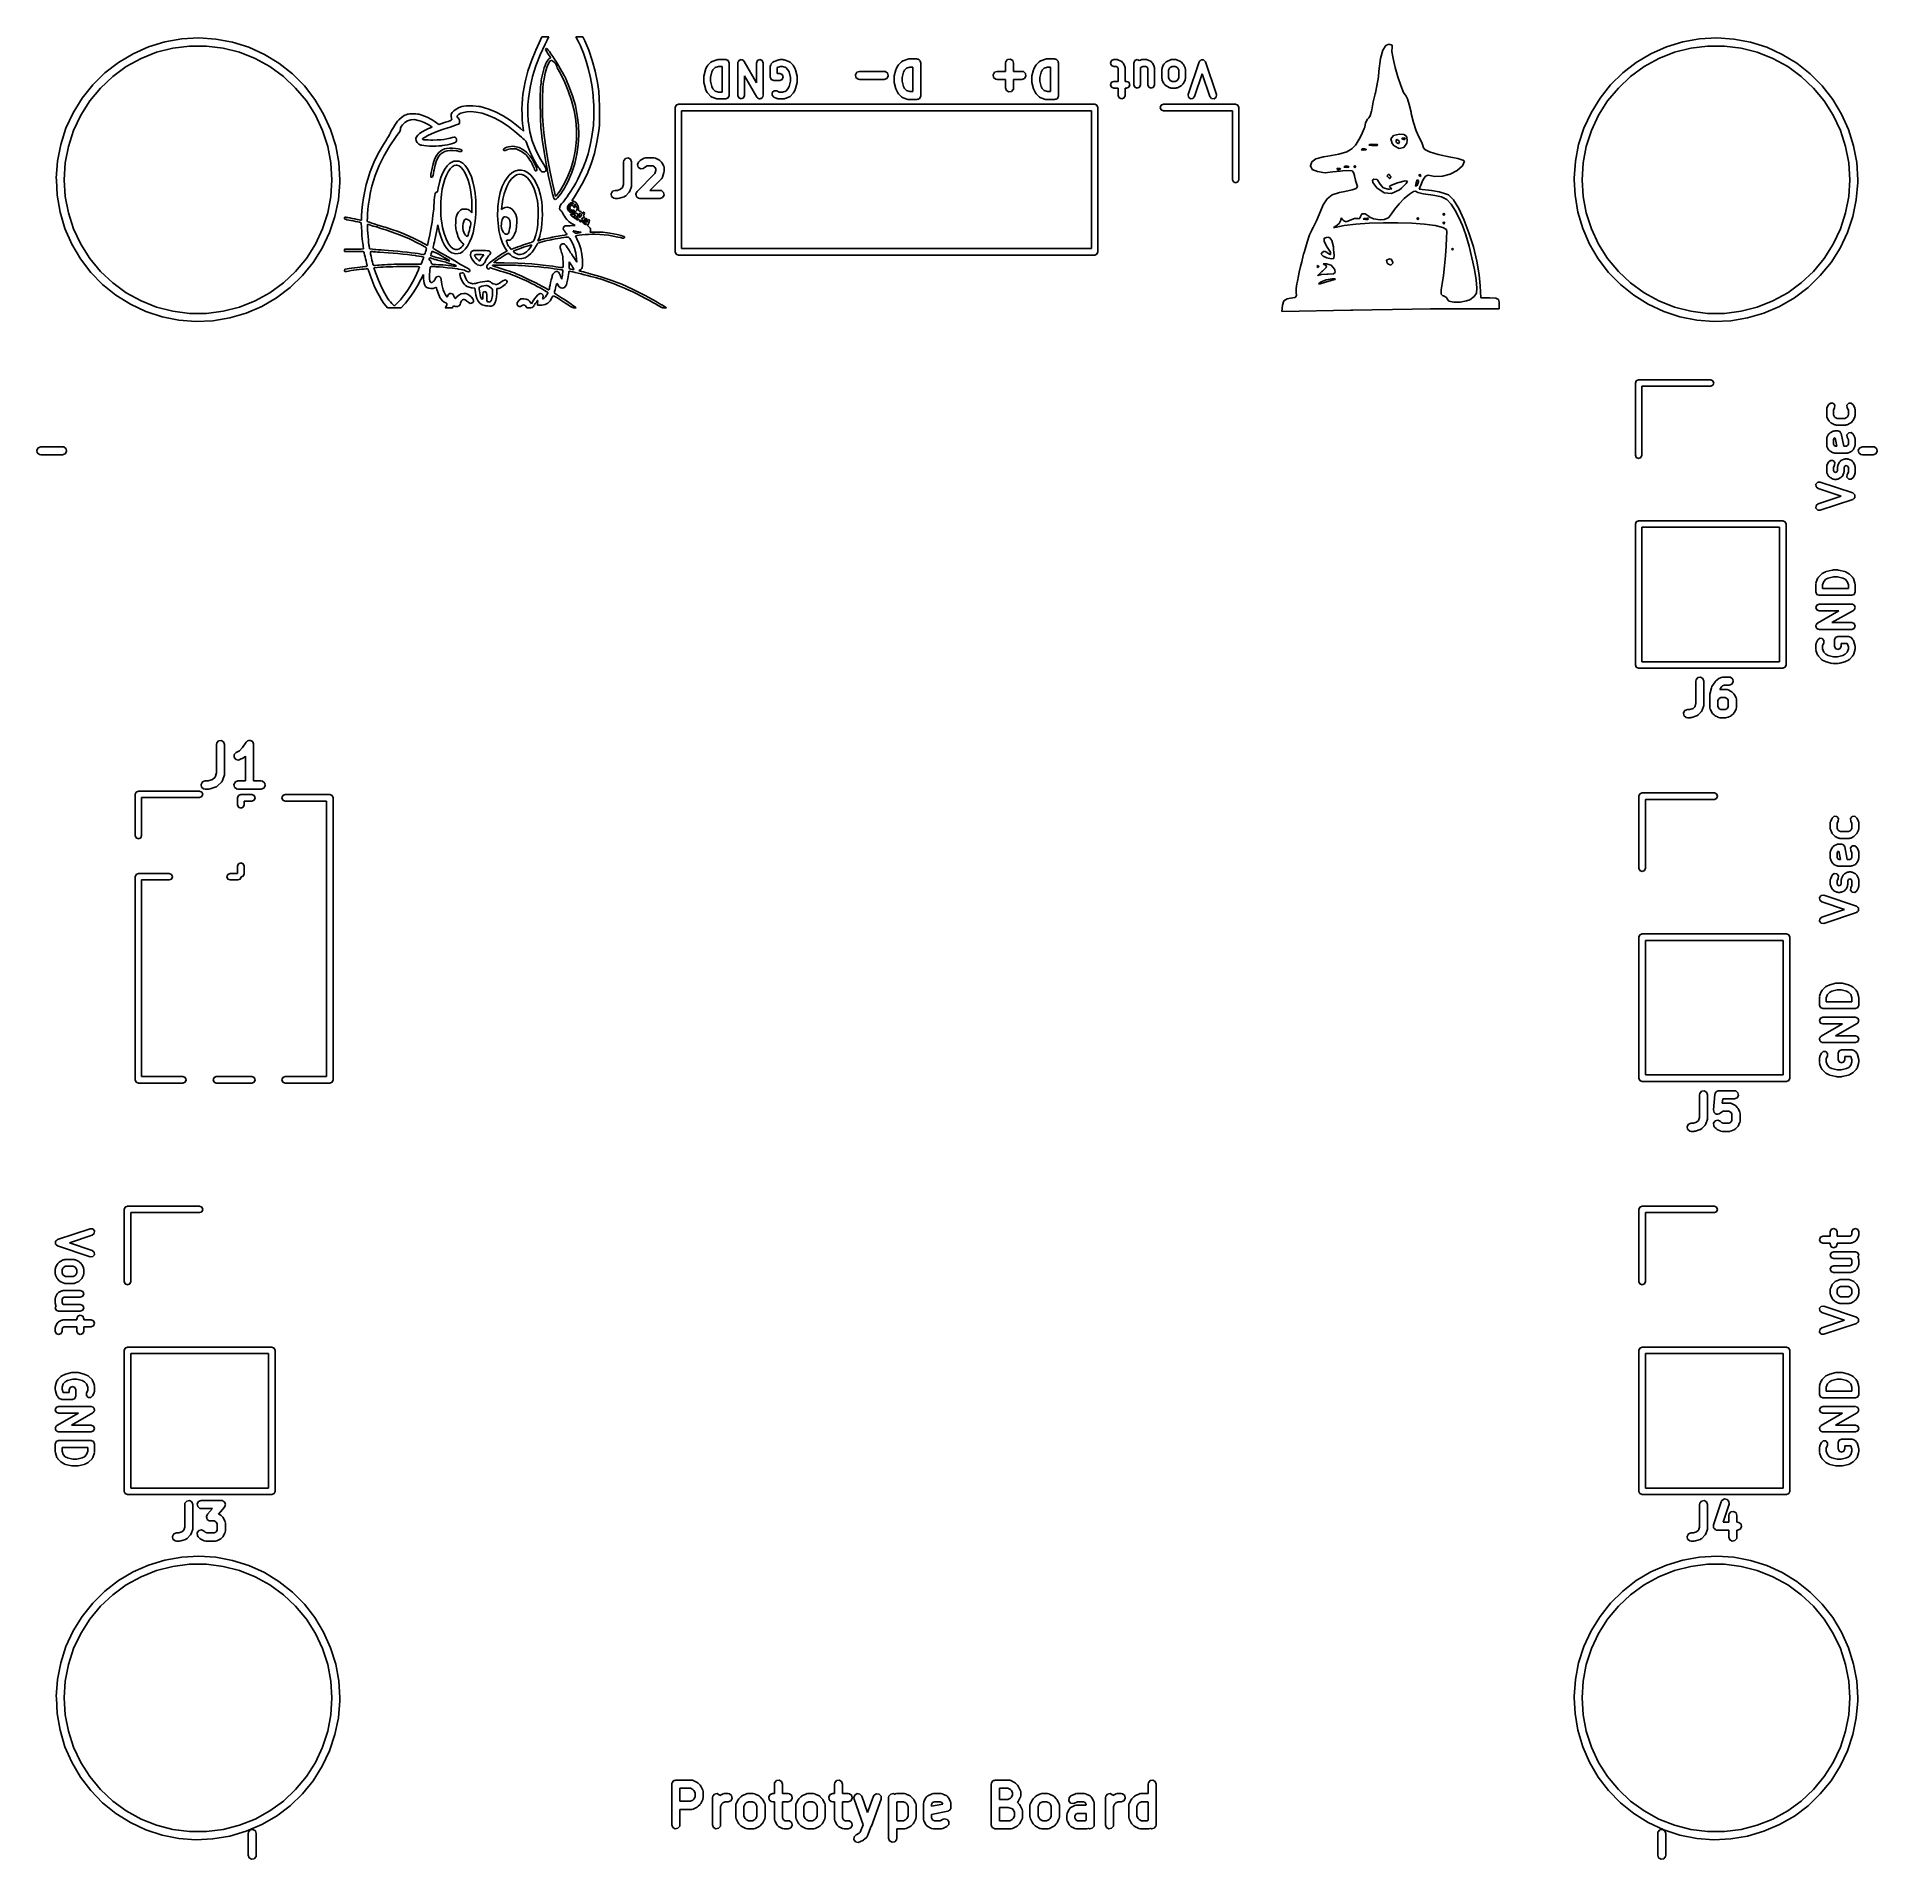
# Model space of a CAD drawing. Extents: x 83 to 117, y -104 to -70.4.
import ezdxf

# ---------------------------------------------------------------- set-up
doc = ezdxf.new("R2010")
doc.units = 0
doc.layers.add('BLACK', color=7, linetype='CONTINUOUS')

msp = doc.modelspace()

# ---------------------------------------------------------------- linework, layer by layer
at = {"layer": 'BLACK', "linetype": 'CONTINUOUS'}
for p, q in [((84.8006, -70.6763), (85.0885, -70.549)), ((85.0885, -70.549), (85.3895, -70.4573)), ((85.5372, -70.5739), (85.2368, -70.651)), ((85.3895, -70.4573), (85.6994, -70.4023)), ((85.8449, -70.535), (85.5372, -70.5739)), ((85.6994, -70.4023), (86.0137, -70.385)), ((86.1551, -70.535), (85.8449, -70.535)), ((86.0137, -70.385), (86.3277, -70.4056)), ((86.4628, -70.5739), (86.1551, -70.535)), ((86.3277, -70.4056), (86.6371, -70.4638)), ((86.7632, -70.651), (86.4628, -70.5739)), ((86.6371, -70.4638), (86.9371, -70.5587)), ((86.9371, -70.5587), (87.2236, -70.689)), ((92.1489, -70.8053), (92.2284, -70.6084)), ((92.2284, -70.6084), (92.2898, -70.4754)), ((92.2898, -70.4754), (92.3432, -70.365)), ((92.4032, -70.4983), (92.311, -70.6971)), ((92.3432, -70.365), (92.4058, -70.365)), ((92.421, -70.4629), (92.4032, -70.4983)), ((92.4058, -70.365), (92.4357, -70.3653)), ((92.4107, -70.5936), (92.4164, -70.5836)), ((92.4159, -70.613), (92.4107, -70.5936)), ((92.4164, -70.5836), (92.4264, -70.5817)), ((92.4399, -70.4252), (92.421, -70.4629)), ((92.4264, -70.5817), (92.4383, -70.5886)), ((92.4357, -70.3653), (92.4578, -70.3659)), ((92.4383, -70.5886), (92.4571, -70.6083)), ((92.4548, -70.395), (92.4399, -70.4252)), ((92.4647, -70.3748), (92.4548, -70.395)), ((92.4571, -70.6083), (92.4817, -70.6388)), ((92.4578, -70.3659), (92.468, -70.3669)), ((92.4683, -70.3671), (92.4647, -70.3748)), ((92.468, -70.3669), (92.4683, -70.3671)), ((93.0114, -70.4436), (92.9709, -70.365)), ((92.9709, -70.365), (93.0992, -70.365)), ((93.0545, -70.5335), (93.0114, -70.4436)), ((93.1089, -70.6672), (93.0545, -70.5335)), ((93.0992, -70.365), (93.1331, -70.4379)), ((93.1331, -70.4379), (93.2063, -70.6125)), ((107.812, -70.7678), (107.854, -70.6102)), ((107.854, -70.6102), (107.908, -70.5227)), ((107.908, -70.5227), (107.967, -70.5)), ((107.967, -70.5), (108.026, -70.5193)), ((108.029, -70.5506), (108.024, -70.6332)), ((108.026, -70.5193), (108.029, -70.5506)), ((112.801, -70.6763), (113.088, -70.549)), ((113.088, -70.549), (113.39, -70.4573)), ((113.537, -70.5739), (113.237, -70.651)), ((113.39, -70.4573), (113.699, -70.4023)), ((113.845, -70.535), (113.537, -70.5739)), ((113.699, -70.4023), (114.014, -70.385)), ((114.155, -70.535), (113.845, -70.535)), ((114.014, -70.385), (114.328, -70.4056)), ((114.463, -70.5739), (114.155, -70.535)), ((114.328, -70.4056), (114.637, -70.4638)), ((114.763, -70.651), (114.463, -70.5739)), ((114.637, -70.4638), (114.937, -70.5587)), ((114.937, -70.5587), (115.224, -70.689)), ((84.281, -71.0294), (84.5302, -70.8372)), ((84.6766, -70.9146), (84.4256, -71.0969)), ((84.5302, -70.8372), (84.8006, -70.6763)), ((84.9484, -70.7652), (84.6766, -70.9146)), ((85.2368, -70.651), (84.9484, -70.7652)), ((87.0516, -70.7652), (86.7632, -70.651)), ((87.3234, -70.9146), (87.0516, -70.7652)), ((87.2236, -70.689), (87.4924, -70.8527)), ((87.5744, -71.0969), (87.3234, -70.9146)), ((87.4924, -70.8527), (87.7396, -71.0475)), ((92.0842, -71.0004), (92.1489, -70.8053)), ((92.2336, -70.898), (92.1713, -71.0996)), ((92.311, -70.6971), (92.2336, -70.898)), ((92.3726, -70.984), (92.3865, -70.9354)), ((92.3865, -70.9354), (92.4005, -70.8924)), ((92.4005, -70.8924), (92.4138, -70.8581)), ((92.4138, -70.8581), (92.4189, -70.8474)), ((92.4321, -70.6425), (92.4159, -70.613)), ((92.4189, -70.8474), (92.4372, -70.8167)), ((92.4533, -70.882), (92.4267, -70.9512)), ((92.4596, -70.6832), (92.4321, -70.6425)), ((92.4372, -70.8167), (92.4588, -70.7884)), ((92.4828, -70.8291), (92.4533, -70.882)), ((92.4588, -70.7884), (92.4799, -70.7672)), ((92.4774, -70.7083), (92.4596, -70.6832)), ((92.4926, -70.7315), (92.4774, -70.7083)), ((92.4799, -70.7672), (92.4943, -70.7579)), ((92.4817, -70.6388), (92.5108, -70.6784)), ((92.4834, -70.8282), (92.4828, -70.8291)), ((92.4985, -70.809), (92.4834, -70.8282)), ((92.4997, -70.7458), (92.4926, -70.7315)), ((92.4943, -70.7579), (92.4999, -70.7538)), ((92.511, -70.8015), (92.4985, -70.809)), ((92.4999, -70.7538), (92.4997, -70.7458)), ((92.5108, -70.6784), (92.5433, -70.7252)), ((92.5259, -70.8026), (92.511, -70.8015)), ((92.526, -70.8026), (92.5259, -70.8026)), ((92.545, -70.8125), (92.526, -70.8026)), ((92.5433, -70.7252), (92.5779, -70.7774)), ((92.5671, -70.831), (92.545, -70.8125)), ((92.5882, -70.8535), (92.5671, -70.831)), ((92.5779, -70.7774), (92.6135, -70.8333)), ((92.6038, -70.8755), (92.5882, -70.8535)), ((92.61, -70.8925), (92.6038, -70.8755)), ((92.6102, -70.8943), (92.61, -70.8925)), ((92.6157, -70.9101), (92.6102, -70.8943)), ((92.6135, -70.8333), (92.6487, -70.891)), ((92.6277, -70.9365), (92.6157, -70.9101)), ((92.6446, -70.9701), (92.6277, -70.9365)), ((92.6487, -70.891), (92.6824, -70.9486)), ((92.6824, -70.9486), (92.7134, -71.0045)), ((93.1583, -70.812), (93.1089, -70.6672)), ((93.2017, -70.9653), (93.1583, -70.812)), ((93.2063, -70.6125), (93.2697, -70.7996)), ((93.2697, -70.7996), (93.3231, -70.9979)), ((95.3627, -70.9635), (95.3912, -70.9063)), ((95.3912, -70.9063), (95.399, -70.8996)), ((95.399, -70.8996), (95.4029, -70.8901)), ((95.4029, -70.8901), (95.4601, -70.8329)), ((95.4601, -70.8329), (95.4735, -70.8274)), ((95.4735, -70.8274), (95.4845, -70.8178)), ((95.4845, -70.8178), (95.5702, -70.7893)), ((95.538, -70.9318), (95.4985, -70.9713)), ((95.6001, -70.9111), (95.538, -70.9318)), ((95.5702, -70.7893), (95.5805, -70.79)), ((95.5805, -70.79), (95.59, -70.7861)), ((95.59, -70.7861), (95.7329, -70.7861)), ((95.6704, -70.9111), (95.6001, -70.9111)), ((95.6704, -71.3861), (95.6704, -70.9111)), ((95.7329, -70.7861), (95.7771, -70.8044)), ((95.7771, -70.8044), (95.7954, -70.8486)), ((95.7954, -70.8486), (95.7954, -71.4486)), ((95.9561, -70.8486), (95.9594, -70.8406)), ((95.9561, -71.4486), (95.9561, -70.8486)), ((95.9583, -70.8321), (95.9682, -70.8193)), ((95.9594, -70.8406), (95.9583, -70.8321)), ((95.9682, -70.8193), (95.9744, -70.8044)), ((95.9744, -70.8044), (95.9823, -70.8011)), ((95.9823, -70.8011), (95.9876, -70.7943)), ((95.9876, -70.7943), (96.0036, -70.7923)), ((96.0036, -70.7923), (96.0186, -70.7861)), ((96.0186, -70.7861), (96.0265, -70.7894)), ((96.0265, -70.7894), (96.035, -70.7883)), ((96.035, -70.7883), (96.0478, -70.7982)), ((96.0478, -70.7982), (96.0628, -70.8044)), ((96.0628, -70.8044), (96.066, -70.8123)), ((96.066, -70.8123), (96.0728, -70.8176)), ((96.0728, -70.8176), (96.2989, -71.2132)), ((96.2989, -70.8486), (96.3172, -70.8044)), ((96.2989, -71.2132), (96.2989, -70.8486)), ((96.3172, -70.8044), (96.3614, -70.7861)), ((96.3614, -70.7861), (96.4056, -70.8044)), ((96.4056, -70.8044), (96.4239, -70.8486)), ((96.4239, -70.8486), (96.4239, -71.4486)), ((96.5561, -70.9057), (96.5637, -70.8874)), ((96.5561, -71.1057), (96.5561, -70.9057)), ((96.5637, -70.8874), (96.5744, -70.8615)), ((96.5744, -70.8615), (96.6029, -70.8329)), ((96.6029, -70.8329), (96.6164, -70.8274)), ((96.6164, -70.8274), (96.6274, -70.8178)), ((96.6274, -70.8178), (96.7131, -70.7893)), ((96.743, -70.9111), (96.6811, -70.9317)), ((96.6811, -70.9317), (96.6811, -71.0432)), ((96.7131, -70.7893), (96.7234, -70.79)), ((96.7234, -70.79), (96.7329, -70.7861)), ((96.7329, -70.7861), (96.79, -70.7861)), ((96.7799, -70.9111), (96.743, -70.9111)), ((96.842, -70.9318), (96.7799, -70.9111)), ((96.79, -70.7861), (96.7995, -70.79)), ((96.7995, -70.79), (96.8098, -70.7893)), ((96.8098, -70.7893), (96.8955, -70.8178)), ((96.8815, -70.9713), (96.842, -70.9318)), ((96.8955, -70.8178), (96.9065, -70.8274)), ((96.9065, -70.8274), (96.9199, -70.8329)), ((96.9199, -70.8329), (96.9771, -70.8901)), ((96.9771, -70.8901), (96.981, -70.8996)), ((96.981, -70.8996), (96.9888, -70.9063)), ((96.9888, -70.9063), (97.0173, -70.9635)), ((98.8772, -70.9579), (98.9058, -70.9007)), ((98.9058, -70.9007), (98.9191, -70.8827)), ((98.9191, -70.8827), (98.9198, -70.8813)), ((98.9198, -70.8813), (98.977, -70.8241)), ((98.977, -70.8241), (98.9983, -70.8092)), ((98.9983, -70.8092), (99.0028, -70.8088)), ((99.0028, -70.8088), (99.0063, -70.806)), ((99.0063, -70.806), (99.092, -70.7774)), ((99.0705, -70.9427), (99.0345, -70.9787)), ((99.1279, -70.9236), (99.0705, -70.9427)), ((99.092, -70.7774), (99.1142, -70.7741)), ((99.1142, -70.7741), (99.1157, -70.7736)), ((99.1157, -70.7736), (99.2586, -70.7736)), ((99.1836, -70.9236), (99.1279, -70.9236)), ((99.1836, -71.3736), (99.1836, -70.9236)), ((99.2586, -70.7736), (99.2683, -70.7753)), ((99.2683, -70.7753), (99.2716, -70.7747)), ((99.2716, -70.7747), (99.2745, -70.7764)), ((99.2745, -70.7764), (99.2842, -70.7781)), ((99.2842, -70.7781), (99.2991, -70.7906)), ((99.2991, -70.7906), (99.316, -70.8004)), ((99.316, -70.8004), (99.3183, -70.8067)), ((99.3183, -70.8067), (99.3235, -70.8111)), ((99.3235, -70.8111), (99.3269, -70.8303)), ((99.3269, -70.8303), (99.3336, -70.8486)), ((99.3336, -70.8486), (99.3336, -71.4486)), ((100.895, -70.8486), (100.9, -70.8229)), ((100.895, -71.0021), (100.895, -70.8486)), ((100.9, -70.8229), (100.932, -70.7836)), ((100.932, -70.7836), (100.983, -70.7747)), ((100.983, -70.7747), (101.027, -70.8004)), ((101.027, -70.8004), (101.045, -70.8486)), ((101.045, -70.8486), (101.045, -71.0021)), ((101.417, -70.9579), (101.446, -70.9007)), ((101.446, -70.9007), (101.459, -70.8827)), ((101.459, -70.8827), (101.46, -70.8813)), ((101.46, -70.8813), (101.517, -70.8241)), ((101.517, -70.8241), (101.538, -70.8092)), ((101.538, -70.8092), (101.543, -70.8088)), ((101.543, -70.8088), (101.546, -70.806)), ((101.546, -70.806), (101.632, -70.7774)), ((101.611, -70.9427), (101.574, -70.9787)), ((101.668, -70.9236), (101.611, -70.9427)), ((101.632, -70.7774), (101.654, -70.7741)), ((101.654, -70.7741), (101.656, -70.7736)), ((101.656, -70.7736), (101.799, -70.7736)), ((101.724, -70.9236), (101.668, -70.9236)), ((101.724, -71.3736), (101.724, -70.9236)), ((101.799, -70.7736), (101.808, -70.7753)), ((101.808, -70.7753), (101.812, -70.7747)), ((101.812, -70.7747), (101.814, -70.7764)), ((101.814, -70.7764), (101.824, -70.7781)), ((101.824, -70.7781), (101.839, -70.7906)), ((101.839, -70.7906), (101.856, -70.8004)), ((101.856, -70.8004), (101.858, -70.8067)), ((101.858, -70.8067), (101.864, -70.8111)), ((101.864, -70.8111), (101.867, -70.8303)), ((101.867, -70.8303), (101.874, -70.8486)), ((101.874, -70.8486), (101.874, -71.4486)), ((102.833, -70.8486), (102.852, -70.8044)), ((102.852, -70.8928), (102.833, -70.8486)), ((102.852, -70.8044), (102.896, -70.7861)), ((102.896, -70.9111), (102.852, -70.8928)), ((102.896, -70.7861), (102.953, -70.7861)), ((102.938, -70.9111), (102.896, -70.9111)), ((102.963, -70.9237), (102.938, -70.9111)), ((102.953, -70.7861), (102.966, -70.7916)), ((102.976, -70.949), (102.963, -70.9237)), ((102.966, -70.7916), (102.981, -70.7927)), ((102.976, -71.1861), (102.976, -70.949)), ((102.981, -70.7927), (103.038, -70.8212)), ((103.038, -70.8212), (103.051, -70.8362)), ((103.051, -70.8362), (103.066, -70.8492)), ((103.066, -70.8492), (103.094, -70.9063)), ((103.094, -70.9063), (103.096, -70.9208)), ((103.096, -70.9208), (103.101, -70.9343)), ((103.101, -70.9343), (103.101, -71.1861)), ((103.262, -70.8486), (103.28, -70.8044)), ((103.262, -71.2486), (103.262, -70.8486)), ((103.28, -70.8044), (103.324, -70.7861)), ((103.324, -70.7861), (103.363, -70.8021)), ((103.363, -70.8021), (103.382, -70.7927)), ((103.382, -70.7927), (103.397, -70.7916)), ((103.39, -70.9285), (103.387, -70.9316)), ((103.387, -70.9316), (103.387, -71.2486)), ((103.425, -70.9111), (103.39, -70.9285)), ((103.397, -70.7916), (103.41, -70.7861)), ((103.41, -70.7861), (103.496, -70.7861)), ((103.481, -70.9111), (103.425, -70.9111)), ((103.506, -70.9237), (103.481, -70.9111)), ((103.496, -70.7861), (103.509, -70.7916)), ((103.519, -70.949), (103.506, -70.9237)), ((103.509, -70.7916), (103.524, -70.7927)), ((103.519, -71.2486), (103.519, -70.949)), ((103.524, -70.7927), (103.581, -70.8212)), ((103.581, -70.8212), (103.594, -70.8362)), ((103.594, -70.8362), (103.609, -70.8492)), ((103.609, -70.8492), (103.637, -70.9063)), ((103.637, -70.9063), (103.638, -70.9208)), ((103.638, -70.9208), (103.644, -70.9343)), ((103.644, -70.9343), (103.644, -71.2486)), ((103.776, -70.9629), (103.782, -70.9494)), ((103.782, -70.9494), (103.783, -70.9349)), ((103.783, -70.9349), (103.811, -70.8778)), ((103.811, -70.8778), (103.819, -70.871)), ((103.819, -70.871), (103.823, -70.8615)), ((103.823, -70.8615), (103.852, -70.8329)), ((103.852, -70.8329), (103.861, -70.829)), ((103.861, -70.829), (103.868, -70.8212)), ((103.868, -70.8212), (103.925, -70.7927)), ((103.919, -70.9427), (103.901, -70.9776)), ((103.933, -70.9285), (103.919, -70.9427)), ((103.925, -70.7927), (103.939, -70.7916)), ((103.968, -70.9111), (103.933, -70.9285)), ((103.939, -70.7916), (103.953, -70.7861)), ((103.953, -70.7861), (104.039, -70.7861)), ((104.024, -70.9111), (103.968, -70.9111)), ((104.059, -70.9285), (104.024, -70.9111)), ((104.039, -70.7861), (104.052, -70.7916)), ((104.052, -70.7916), (104.067, -70.7927)), ((104.073, -70.9427), (104.059, -70.9285)), ((104.067, -70.7927), (104.124, -70.8212)), ((104.09, -70.9776), (104.073, -70.9427)), ((104.124, -70.8212), (104.13, -70.829)), ((104.13, -70.829), (104.14, -70.8329)), ((104.14, -70.8329), (104.168, -70.8615)), ((104.168, -70.8615), (104.172, -70.871)), ((104.172, -70.871), (104.18, -70.8778)), ((104.18, -70.8778), (104.209, -70.9349)), ((104.209, -70.9349), (104.21, -70.9494)), ((104.21, -70.9494), (104.215, -70.9629)), ((104.265, -71.4288), (104.465, -70.8288)), ((104.465, -70.8288), (104.468, -70.8253)), ((104.468, -70.8206), (104.483, -70.8076)), ((104.468, -70.8253), (104.468, -70.8206)), ((104.483, -70.8076), (104.496, -70.7927)), ((104.496, -70.7927), (104.501, -70.7923)), ((104.501, -70.7923), (104.505, -70.7893)), ((104.505, -70.7893), (104.524, -70.7907)), ((104.524, -70.7907), (104.544, -70.7893)), ((104.544, -70.7893), (104.548, -70.7923)), ((104.548, -70.7923), (104.552, -70.7927)), ((104.552, -70.7927), (104.565, -70.8076)), ((104.565, -70.8076), (104.58, -70.8206)), ((104.58, -70.8206), (104.581, -70.8253)), ((104.581, -70.8253), (104.584, -70.8288)), ((104.584, -70.8288), (104.784, -71.4288)), ((107.784, -71), (107.812, -70.7678)), ((108.024, -70.6332), (108.043, -70.7677)), ((108.043, -70.7677), (108.08, -70.9322)), ((108.08, -70.9322), (108.129, -71.1054)), ((112.281, -71.0294), (112.53, -70.8372)), ((112.677, -70.9146), (112.426, -71.0969)), ((112.53, -70.8372), (112.801, -70.6763)), ((112.948, -70.7652), (112.677, -70.9146)), ((113.237, -70.651), (112.948, -70.7652)), ((115.052, -70.7652), (114.763, -70.651)), ((115.323, -70.9146), (115.052, -70.7652)), ((115.224, -70.689), (115.492, -70.8527)), ((115.574, -71.0969), (115.323, -70.9146)), ((115.492, -70.8527), (115.74, -71.0475)), ((83.8605, -71.4964), (84.0567, -71.2502)), ((84.0567, -71.2502), (84.281, -71.0294)), ((84.4256, -71.0969), (84.1995, -71.3093)), ((87.8005, -71.3093), (87.5744, -71.0969)), ((87.7396, -71.0475), (87.9615, -71.2707)), ((87.9615, -71.2707), (88.1551, -71.5188)), ((91.997, -71.3924), (92.0338, -71.1954)), ((92.0338, -71.1954), (92.0842, -71.0004)), ((92.1713, -71.0996), (92.1246, -71.3007)), ((92.3168, -71.3173), (92.3191, -71.2798)), ((92.3191, -71.2798), (92.322, -71.2553)), ((92.322, -71.2553), (92.3247, -71.2465)), ((92.3247, -71.2465), (92.3315, -71.2306)), ((92.3292, -71.2042), (92.332, -71.1734)), ((92.3308, -71.2221), (92.3292, -71.2042)), ((92.3315, -71.2306), (92.3308, -71.2221)), ((92.332, -71.1734), (92.3385, -71.133)), ((92.3385, -71.133), (92.3479, -71.0859)), ((92.3479, -71.0859), (92.3595, -71.0352)), ((92.3595, -71.0352), (92.3726, -70.984)), ((92.3669, -71.2409), (92.3626, -71.2972)), ((92.3719, -71.1983), (92.3669, -71.2409)), ((92.3819, -71.1373), (92.3719, -71.1983)), ((92.4028, -71.0364), (92.3819, -71.1373)), ((92.4267, -70.9512), (92.4028, -71.0364)), ((92.6648, -71.0078), (92.6446, -70.9701)), ((92.7522, -71.1791), (92.6648, -71.0078)), ((92.7134, -71.0045), (92.7278, -71.0316)), ((92.7278, -71.0316), (92.7421, -71.0586)), ((92.7421, -71.0586), (92.7536, -71.0793)), ((92.8283, -71.3588), (92.7522, -71.1791)), ((92.7536, -71.0793), (92.7601, -71.0896)), ((92.7601, -71.0896), (92.7604, -71.09)), ((92.7604, -71.09), (92.7659, -71.0994)), ((92.7659, -71.0994), (92.7754, -71.1194)), ((92.7754, -71.1194), (92.7844, -71.14)), ((92.7844, -71.14), (92.796, -71.1673)), ((92.796, -71.1673), (92.8117, -71.2043)), ((92.8117, -71.2043), (92.8291, -71.2455)), ((92.8291, -71.2455), (92.8409, -71.2733)), ((92.8409, -71.2733), (92.9081, -71.4516)), ((93.2384, -71.124), (93.2017, -70.9653)), ((93.2676, -71.2853), (93.2384, -71.124)), ((93.2885, -71.4463), (93.2676, -71.2853)), ((93.3231, -70.9979), (93.366, -71.2061)), ((93.366, -71.2061), (93.3907, -71.365)), ((95.3275, -71.1057), (95.3305, -71.0984)), ((95.3275, -71.1914), (95.3275, -71.1057)), ((95.3305, -71.1987), (95.3275, -71.1914)), ((95.3294, -71.0906), (95.3579, -70.9763)), ((95.3305, -71.0984), (95.3294, -71.0906)), ((95.3294, -71.2066), (95.3305, -71.1987)), ((95.3579, -71.3209), (95.3294, -71.2066)), ((95.3579, -70.9763), (95.3622, -70.9706)), ((95.3622, -70.9706), (95.3627, -70.9635)), ((95.4775, -71.0132), (95.4525, -71.1134)), ((95.4525, -71.1134), (95.4525, -71.1837)), ((95.4525, -71.1837), (95.4775, -71.2839)), ((95.4985, -70.9713), (95.4775, -71.0132)), ((95.4775, -71.2839), (95.4985, -71.3258)), ((96.3072, -71.4796), (96.0811, -71.0839)), ((96.0811, -71.0839), (96.0811, -71.4486)), ((96.5744, -71.1499), (96.5561, -71.1057)), ((96.6186, -71.1682), (96.5744, -71.1499)), ((96.7329, -71.1682), (96.6186, -71.1682)), ((96.6811, -71.0432), (96.7329, -71.0432)), ((96.7329, -71.0432), (96.7771, -71.0615)), ((96.7771, -71.1499), (96.7329, -71.1682)), ((96.7771, -71.0615), (96.7954, -71.1057)), ((96.7954, -71.1057), (96.7771, -71.1499)), ((96.9025, -71.0132), (96.8815, -70.9713)), ((96.8815, -71.3258), (96.9025, -71.2839)), ((96.9275, -71.1134), (96.9025, -71.0132)), ((96.9025, -71.2839), (96.9275, -71.1837)), ((96.9275, -71.1837), (96.9275, -71.1134)), ((97.0173, -70.9635), (97.0178, -70.9706)), ((97.0178, -70.9706), (97.0221, -70.9763)), ((97.0221, -70.9763), (97.0506, -71.0906)), ((97.0506, -71.2066), (97.0221, -71.3209)), ((97.0506, -71.0906), (97.0495, -71.0984)), ((97.0495, -71.0984), (97.0525, -71.1057)), ((97.0525, -71.1914), (97.0495, -71.1987)), ((97.0495, -71.1987), (97.0506, -71.2066)), ((97.0525, -71.1057), (97.0525, -71.1914)), ((98.1276, -71.0641), (98.1532, -71.0197)), ((98.1365, -71.1146), (98.1276, -71.0641)), ((98.1758, -71.1476), (98.1365, -71.1146)), ((98.1532, -71.0197), (98.2014, -71.0021)), ((98.2014, -71.1521), (98.1758, -71.1476)), ((98.2014, -71.0021), (98.6586, -71.0021)), ((98.6586, -71.1521), (98.2014, -71.1521)), ((98.6586, -71.0021), (98.6842, -71.0067)), ((98.7068, -71.1346), (98.6586, -71.1521)), ((98.6842, -71.0067), (98.7235, -71.0396)), ((98.7324, -71.0902), (98.7068, -71.1346)), ((98.7235, -71.0396), (98.7324, -71.0902)), ((98.8407, -71.1057), (98.8433, -71.091)), ((98.8407, -71.1914), (98.8407, -71.1057)), ((98.8419, -71.1947), (98.8407, -71.1914)), ((98.843, -71.2096), (98.8419, -71.1947)), ((98.843, -71.0875), (98.8715, -70.9732)), ((98.8433, -71.091), (98.843, -71.0875)), ((98.8715, -71.3239), (98.843, -71.2096)), ((98.8715, -70.9732), (98.8768, -70.9614)), ((98.8768, -70.9614), (98.8772, -70.9579)), ((99.015, -71.0176), (98.9907, -71.1149)), ((98.9907, -71.1149), (98.9907, -71.1822)), ((98.9907, -71.1822), (99.015, -71.2795)), ((99.0345, -70.9787), (99.015, -71.0176)), ((99.015, -71.2795), (99.0345, -71.3184)), ((100.668, -71.0641), (100.693, -71.0197)), ((100.676, -71.1146), (100.668, -71.0641)), ((100.716, -71.1476), (100.676, -71.1146)), ((100.693, -71.0197), (100.741, -71.0021)), ((100.741, -71.1521), (100.716, -71.1476)), ((100.741, -71.0021), (100.895, -71.0021)), ((100.895, -71.1521), (100.741, -71.1521)), ((100.895, -71.3057), (100.895, -71.1521)), ((101.045, -71.0021), (101.199, -71.0021)), ((101.199, -71.1521), (101.045, -71.1521)), ((101.045, -71.1521), (101.045, -71.3057)), ((101.199, -71.0021), (101.224, -71.0067)), ((101.247, -71.1346), (101.199, -71.1521)), ((101.224, -71.0067), (101.264, -71.0396)), ((101.272, -71.0902), (101.247, -71.1346)), ((101.264, -71.0396), (101.272, -71.0902)), ((101.381, -71.1057), (101.383, -71.091)), ((101.381, -71.1914), (101.381, -71.1057)), ((101.382, -71.1947), (101.381, -71.1914)), ((101.383, -71.2096), (101.382, -71.1947)), ((101.383, -71.0875), (101.412, -70.9732)), ((101.383, -71.091), (101.383, -71.0875)), ((101.412, -71.3239), (101.383, -71.2096)), ((101.412, -70.9732), (101.417, -70.9614)), ((101.417, -70.9614), (101.417, -70.9579)), ((101.555, -71.0176), (101.531, -71.1149)), ((101.531, -71.1149), (101.531, -71.1822)), ((101.531, -71.1822), (101.555, -71.2795)), ((101.574, -70.9787), (101.555, -71.0176)), ((101.555, -71.2795), (101.574, -71.3184)), ((102.833, -71.2486), (102.852, -71.2044)), ((102.852, -71.2928), (102.833, -71.2486)), ((102.852, -71.2044), (102.896, -71.1861)), ((102.896, -71.1861), (102.976, -71.1861)), ((103.101, -71.1861), (103.124, -71.1861)), ((103.124, -71.1861), (103.168, -71.2044)), ((103.168, -71.2044), (103.187, -71.2486)), ((103.187, -71.2486), (103.168, -71.2928)), ((103.28, -71.2928), (103.262, -71.2486)), ((103.387, -71.2486), (103.368, -71.2928)), ((103.537, -71.2928), (103.519, -71.2486)), ((103.644, -71.2486), (103.626, -71.2928)), ((103.776, -71.1343), (103.776, -70.9629)), ((103.782, -71.1477), (103.776, -71.1343)), ((103.783, -71.1622), (103.782, -71.1477)), ((103.811, -71.2194), (103.783, -71.1622)), ((103.819, -71.2261), (103.811, -71.2194)), ((103.823, -71.2356), (103.819, -71.2261)), ((103.852, -71.2642), (103.823, -71.2356)), ((103.861, -71.2681), (103.852, -71.2642)), ((103.868, -71.2759), (103.861, -71.2681)), ((103.925, -71.3045), (103.868, -71.2759)), ((103.901, -70.9776), (103.901, -71.1195)), ((103.901, -71.1195), (103.919, -71.1544)), ((103.919, -71.1544), (103.933, -71.1686)), ((103.933, -71.1686), (103.968, -71.1861)), ((103.968, -71.1861), (104.024, -71.1861)), ((104.024, -71.1861), (104.059, -71.1686)), ((104.059, -71.1686), (104.073, -71.1544)), ((104.124, -71.2759), (104.067, -71.3045)), ((104.073, -71.1544), (104.09, -71.1195)), ((104.09, -71.1195), (104.09, -70.9776)), ((104.13, -71.2681), (104.124, -71.2759)), ((104.14, -71.2642), (104.13, -71.2681)), ((104.168, -71.2356), (104.14, -71.2642)), ((104.172, -71.2261), (104.168, -71.2356)), ((104.18, -71.2194), (104.172, -71.2261)), ((104.209, -71.1622), (104.18, -71.2194)), ((104.21, -71.1477), (104.209, -71.1622)), ((104.215, -71.1343), (104.21, -71.1477)), ((104.215, -70.9629), (104.215, -71.1343)), ((104.524, -71.0462), (104.384, -71.4683)), ((104.665, -71.4683), (104.524, -71.0462)), ((107.717, -71.4), (107.747, -71.2673)), ((107.747, -71.2673), (107.773, -71.101)), ((107.773, -71.101), (107.784, -71)), ((108.129, -71.1054), (108.184, -71.2655)), ((108.184, -71.2655), (108.238, -71.3909)), ((111.861, -71.4964), (112.057, -71.2502)), ((112.057, -71.2502), (112.281, -71.0294)), ((112.426, -71.0969), (112.2, -71.3093)), ((115.8, -71.3093), (115.574, -71.0969)), ((115.74, -71.0475), (115.962, -71.2707)), ((115.962, -71.2707), (116.155, -71.5188)), ((83.6954, -71.7643), (83.8605, -71.4964)), ((84.0018, -71.5482), (83.8356, -71.8101)), ((84.1995, -71.3093), (84.0018, -71.5482)), ((87.9982, -71.5482), (87.8005, -71.3093)), ((88.1644, -71.8101), (87.9982, -71.5482)), ((88.1551, -71.5188), (88.3174, -71.7885)), ((91.9758, -71.6974), (91.9784, -71.6009)), ((91.9784, -71.6009), (91.984, -71.5083)), ((91.984, -71.5083), (91.9926, -71.4235)), ((91.9926, -71.4235), (91.997, -71.3924)), ((92.0861, -71.6181), (92.0846, -71.686)), ((92.089, -71.5568), (92.0861, -71.6181)), ((92.0931, -71.5067), (92.089, -71.5568)), ((92.0939, -71.5), (92.0931, -71.5067)), ((92.1246, -71.3007), (92.0939, -71.5)), ((92.313, -71.5594), (92.3131, -71.489)), ((92.3133, -71.6331), (92.313, -71.5594)), ((92.3131, -71.489), (92.3138, -71.4239)), ((92.3138, -71.4239), (92.315, -71.366)), ((92.315, -71.366), (92.3168, -71.3173)), ((92.3531, -71.6023), (92.3529, -71.684)), ((92.3542, -71.5199), (92.3531, -71.6023)), ((92.3562, -71.4396), (92.3542, -71.5199)), ((92.359, -71.3644), (92.3562, -71.4396)), ((92.3626, -71.2972), (92.359, -71.3644)), ((92.8895, -71.5397), (92.8283, -71.3588)), ((92.9354, -71.721), (92.8895, -71.5397)), ((92.9081, -71.4516), (92.96, -71.6319)), ((93.2916, -71.4795), (93.2885, -71.4463)), ((93.2961, -71.5502), (93.2916, -71.4795)), ((93.2993, -71.6295), (93.2961, -71.5502)), ((93.301, -71.7132), (93.2993, -71.6295)), ((93.3907, -71.365), (93.3954, -71.4102)), ((93.3954, -71.4102), (93.3993, -71.4685)), ((93.3993, -71.4685), (93.4023, -71.5368)), ((93.4023, -71.5368), (93.4046, -71.6123)), ((93.4046, -71.6123), (93.406, -71.692)), ((94.8, -71.67), (94.8176, -71.6276)), ((94.8176, -71.6276), (94.86, -71.61)), ((94.86, -71.61), (102.54, -71.61)), ((95.3622, -71.3266), (95.3579, -71.3209)), ((95.3627, -71.3337), (95.3622, -71.3266)), ((95.3912, -71.3908), (95.3627, -71.3337)), ((95.399, -71.3975), (95.3912, -71.3908)), ((95.4029, -71.4071), (95.399, -71.3975)), ((95.4601, -71.4642), (95.4029, -71.4071)), ((95.4735, -71.4698), (95.4601, -71.4642)), ((95.4845, -71.4793), (95.4735, -71.4698)), ((95.5702, -71.5079), (95.4845, -71.4793)), ((95.4985, -71.3258), (95.538, -71.3654)), ((95.538, -71.3654), (95.6001, -71.3861)), ((95.5805, -71.5071), (95.5702, -71.5079)), ((95.59, -71.5111), (95.5805, -71.5071)), ((95.7329, -71.5111), (95.59, -71.5111)), ((95.6001, -71.3861), (95.6704, -71.3861)), ((95.7771, -71.4928), (95.7329, -71.5111)), ((95.7954, -71.4486), (95.7771, -71.4928)), ((95.9744, -71.4928), (95.9561, -71.4486)), ((96.0186, -71.5111), (95.9744, -71.4928)), ((96.0628, -71.4928), (96.0186, -71.5111)), ((96.0811, -71.4486), (96.0628, -71.4928)), ((96.3139, -71.4848), (96.3072, -71.4796)), ((96.3172, -71.4928), (96.3139, -71.4848)), ((96.3322, -71.499), (96.3172, -71.4928)), ((96.345, -71.5089), (96.3322, -71.499)), ((96.3535, -71.5078), (96.345, -71.5089)), ((96.3614, -71.5111), (96.3535, -71.5078)), ((96.3764, -71.5049), (96.3614, -71.5111)), ((96.3924, -71.5028), (96.3764, -71.5049)), ((96.3977, -71.496), (96.3924, -71.5028)), ((96.4056, -71.4928), (96.3977, -71.496)), ((96.4118, -71.4778), (96.4056, -71.4928)), ((96.4217, -71.465), (96.4118, -71.4778)), ((96.4239, -71.4486), (96.4206, -71.4565)), ((96.4206, -71.4565), (96.4217, -71.465)), ((96.5878, -71.4398), (96.5912, -71.392)), ((96.6192, -71.4759), (96.5878, -71.4398)), ((96.5912, -71.392), (96.6274, -71.3607)), ((96.6763, -71.5045), (96.6192, -71.4759)), ((96.6274, -71.3607), (96.6751, -71.3641)), ((96.6751, -71.3641), (96.719, -71.3861)), ((96.6908, -71.5055), (96.6763, -71.5045)), ((96.7043, -71.5111), (96.6908, -71.5055)), ((96.79, -71.5111), (96.7043, -71.5111)), ((96.719, -71.3861), (96.7799, -71.3861)), ((96.7799, -71.3861), (96.842, -71.3654)), ((96.7995, -71.5071), (96.79, -71.5111)), ((96.8098, -71.5079), (96.7995, -71.5071)), ((96.8955, -71.4793), (96.8098, -71.5079)), ((96.842, -71.3654), (96.8815, -71.3258)), ((96.9065, -71.4698), (96.8955, -71.4793)), ((96.9199, -71.4642), (96.9065, -71.4698)), ((96.9771, -71.4071), (96.9199, -71.4642)), ((96.981, -71.3975), (96.9771, -71.4071)), ((96.9888, -71.3908), (96.981, -71.3975)), ((97.0173, -71.3337), (96.9888, -71.3908)), ((97.0178, -71.3266), (97.0173, -71.3337)), ((97.0221, -71.3209), (97.0178, -71.3266)), ((98.8735, -71.3268), (98.8715, -71.3239)), ((98.8772, -71.3393), (98.8735, -71.3268)), ((98.9058, -71.3964), (98.8772, -71.3393)), ((98.907, -71.3975), (98.9058, -71.3964)), ((98.9198, -71.4159), (98.907, -71.3975)), ((98.977, -71.473), (98.9198, -71.4159)), ((98.981, -71.4749), (98.977, -71.473)), ((98.9834, -71.4787), (98.981, -71.4749)), ((99.0063, -71.4912), (98.9834, -71.4787)), ((99.092, -71.5197), (99.0063, -71.4912)), ((99.0345, -71.3184), (99.0705, -71.3544)), ((99.0705, -71.3544), (99.1279, -71.3736)), ((99.0936, -71.5197), (99.092, -71.5197)), ((99.1157, -71.5236), (99.0936, -71.5197)), ((99.2586, -71.5236), (99.1157, -71.5236)), ((99.1279, -71.3736), (99.1836, -71.3736)), ((99.2769, -71.5169), (99.2586, -71.5236)), ((99.2961, -71.5135), (99.2769, -71.5169)), ((99.3004, -71.5083), (99.2961, -71.5135)), ((99.3068, -71.506), (99.3004, -71.5083)), ((99.3165, -71.4891), (99.3068, -71.506)), ((99.329, -71.4742), (99.3165, -71.4891)), ((99.3308, -71.4645), (99.329, -71.4742)), ((99.3324, -71.4616), (99.3308, -71.4645)), ((99.3336, -71.4486), (99.3319, -71.4583)), ((99.3319, -71.4583), (99.3324, -71.4616)), ((100.913, -71.3539), (100.895, -71.3057)), ((100.957, -71.3796), (100.913, -71.3539)), ((101.007, -71.3707), (100.957, -71.3796)), ((101.04, -71.3314), (101.007, -71.3707)), ((101.045, -71.3057), (101.04, -71.3314)), ((101.414, -71.3268), (101.412, -71.3239)), ((101.417, -71.3393), (101.414, -71.3268)), ((101.446, -71.3964), (101.417, -71.3393)), ((101.447, -71.3975), (101.446, -71.3964)), ((101.46, -71.4159), (101.447, -71.3975)), ((101.517, -71.473), (101.46, -71.4159)), ((101.521, -71.4749), (101.517, -71.473)), ((101.523, -71.4787), (101.521, -71.4749)), ((101.546, -71.4912), (101.523, -71.4787)), ((101.632, -71.5197), (101.546, -71.4912)), ((101.574, -71.3184), (101.611, -71.3544)), ((101.611, -71.3544), (101.668, -71.3736)), ((101.634, -71.5197), (101.632, -71.5197)), ((101.656, -71.5236), (101.634, -71.5197)), ((101.799, -71.5236), (101.656, -71.5236)), ((101.668, -71.3736), (101.724, -71.3736)), ((101.817, -71.5169), (101.799, -71.5236)), ((101.836, -71.5135), (101.817, -71.5169)), ((101.84, -71.5083), (101.836, -71.5135)), ((101.847, -71.506), (101.84, -71.5083)), ((101.857, -71.4891), (101.847, -71.506)), ((101.869, -71.4742), (101.857, -71.4891)), ((101.871, -71.4645), (101.869, -71.4742)), ((101.872, -71.4616), (101.871, -71.4645)), ((101.874, -71.4486), (101.872, -71.4583)), ((101.872, -71.4583), (101.872, -71.4616)), ((102.54, -71.61), (102.582, -71.6276)), ((102.582, -71.6276), (102.6, -71.67)), ((102.896, -71.3111), (102.852, -71.2928)), ((102.976, -71.3111), (102.896, -71.3111)), ((102.976, -71.4486), (102.976, -71.3111)), ((102.994, -71.4928), (102.976, -71.4486)), ((103.039, -71.5111), (102.994, -71.4928)), ((103.083, -71.4928), (103.039, -71.5111)), ((103.101, -71.4486), (103.083, -71.4928)), ((103.124, -71.3111), (103.101, -71.3111)), ((103.101, -71.3111), (103.101, -71.4486)), ((103.168, -71.2928), (103.124, -71.3111)), ((103.324, -71.3111), (103.28, -71.2928)), ((103.368, -71.2928), (103.324, -71.3111)), ((103.581, -71.3111), (103.537, -71.2928)), ((103.626, -71.2928), (103.581, -71.3111)), ((103.75, -71.67), (103.768, -71.6276)), ((103.768, -71.6276), (103.81, -71.61)), ((103.81, -71.61), (105.14, -71.61)), ((103.939, -71.3055), (103.925, -71.3045)), ((103.953, -71.3111), (103.939, -71.3055)), ((104.039, -71.3111), (103.953, -71.3111)), ((104.052, -71.3055), (104.039, -71.3111)), ((104.067, -71.3045), (104.052, -71.3055)), ((104.268, -71.4765), (104.265, -71.4288)), ((104.305, -71.5079), (104.268, -71.4765)), ((104.352, -71.5045), (104.305, -71.5079)), ((104.384, -71.4683), (104.352, -71.5045)), ((104.696, -71.5045), (104.665, -71.4683)), ((104.744, -71.5079), (104.696, -71.5045)), ((104.78, -71.4765), (104.744, -71.5079)), ((104.784, -71.4288), (104.78, -71.4765)), ((105.14, -71.61), (105.182, -71.6276)), ((105.182, -71.6276), (105.2, -71.67)), ((107.652, -71.71), (107.677, -71.5666)), ((107.677, -71.5666), (107.713, -71.4154)), ((107.713, -71.4154), (107.717, -71.4)), ((108.238, -71.3909), (108.286, -71.4601)), ((108.286, -71.4601), (108.288, -71.4616)), ((108.288, -71.4616), (108.31, -71.5086)), ((108.31, -71.5086), (108.341, -71.6132)), ((108.341, -71.6132), (108.375, -71.7544)), ((111.695, -71.7643), (111.861, -71.4964)), ((112.002, -71.5482), (111.836, -71.8101)), ((112.2, -71.3093), (112.002, -71.5482)), ((115.998, -71.5482), (115.8, -71.3093)), ((116.164, -71.8101), (115.998, -71.5482)), ((116.155, -71.5188), (116.317, -71.7885)), ((83.5636, -72.0501), (83.6954, -71.7643)), ((83.8356, -71.8101), (83.7036, -72.0908)), ((88.2964, -72.0908), (88.1644, -71.8101)), ((88.3174, -71.7885), (88.4462, -72.0757)), ((89.6294, -71.995), (89.656, -71.9569)), ((89.656, -71.9569), (89.6812, -71.9233)), ((89.6812, -71.9233), (89.7032, -71.8971)), ((89.7032, -71.8971), (89.7067, -71.8933)), ((89.7067, -71.8933), (89.7537, -71.8505)), ((89.7537, -71.8505), (89.8026, -71.8192)), ((89.8129, -71.9455), (89.7715, -71.9855)), ((89.8026, -71.8192), (89.8151, -71.813)), ((89.8667, -71.9124), (89.8129, -71.9455)), ((89.8151, -71.813), (89.841, -71.8012)), ((89.841, -71.8012), (89.8622, -71.7934)), ((89.8622, -71.7934), (89.8834, -71.7889)), ((89.9259, -71.8948), (89.8667, -71.9124)), ((89.8834, -71.7889), (89.9095, -71.7868)), ((89.9095, -71.7868), (89.945, -71.7863)), ((89.991, -71.8927), (89.9259, -71.8948)), ((89.945, -71.7863), (89.9683, -71.7863)), ((89.9683, -71.7863), (90.0146, -71.7872)), ((90.0627, -71.9057), (89.991, -71.8927)), ((90.0146, -71.7872), (90.0498, -71.7896)), ((90.0498, -71.7896), (90.0796, -71.7946)), ((90.1094, -71.9212), (90.0627, -71.9057)), ((90.0796, -71.7946), (90.1096, -71.8028)), ((90.1688, -71.9459), (90.1094, -71.9212)), ((90.1096, -71.8028), (90.129, -71.8093)), ((90.129, -71.8093), (90.2241, -71.8479)), ((90.2301, -71.976), (90.1688, -71.9459)), ((90.2241, -71.8479), (90.3177, -71.8979)), ((90.3177, -71.8979), (90.3751, -71.9343)), ((90.3751, -71.9343), (90.4433, -71.9799)), ((90.4433, -71.9799), (90.564, -71.9412)), ((90.564, -71.9412), (90.6116, -71.9256)), ((90.6116, -71.9256), (90.6452, -71.9135)), ((90.6452, -71.9135), (90.6664, -71.9044)), ((90.6664, -71.9044), (90.6773, -71.8972)), ((90.6695, -71.8329), (90.6702, -71.8033)), ((90.6728, -71.865), (90.6695, -71.8329)), ((90.6702, -71.8033), (90.6718, -71.7939)), ((90.6718, -71.7939), (90.6881, -71.7603)), ((90.6793, -71.89), (90.6728, -71.865)), ((90.6773, -71.8972), (90.6797, -71.8911)), ((90.6797, -71.8911), (90.6793, -71.89)), ((90.6881, -71.7603), (90.7188, -71.7272)), ((90.7188, -71.7272), (90.7615, -71.6965)), ((90.7615, -71.6965), (90.8141, -71.6697)), ((90.7819, -71.8222), (90.7785, -71.8376)), ((90.7785, -71.8376), (90.7892, -71.853)), ((90.7996, -71.8026), (90.7819, -71.8222)), ((90.7892, -71.853), (90.7986, -71.861)), ((90.7986, -71.861), (90.8137, -71.8776)), ((90.8059, -71.7971), (90.7996, -71.8026)), ((90.8447, -71.7746), (90.8059, -71.7971)), ((90.8137, -71.8776), (90.8218, -71.9005)), ((90.8141, -71.6697), (90.8645, -71.6514)), ((90.82, -71.9672), (90.8171, -71.9701)), ((90.8252, -71.9502), (90.82, -71.9672)), ((90.8218, -71.9005), (90.8245, -71.92)), ((90.8245, -71.92), (90.8252, -71.9502)), ((90.8966, -71.7581), (90.8447, -71.7746)), ((90.8645, -71.6514), (90.9024, -71.6436)), ((90.9594, -71.748), (90.8966, -71.7581)), ((90.9024, -71.6436), (90.9522, -71.6387)), ((90.9522, -71.6387), (91.0094, -71.6366)), ((91.0308, -71.745), (90.9594, -71.748)), ((91.0094, -71.6366), (91.0693, -71.6374)), ((91.1291, -71.7524), (91.0308, -71.745)), ((91.0693, -71.6374), (91.1276, -71.641)), ((91.1276, -71.641), (91.1796, -71.6474)), ((91.2411, -71.7753), (91.1291, -71.7524)), ((91.1796, -71.6474), (91.2017, -71.6517)), ((91.2017, -71.6517), (91.3444, -71.6919)), ((91.3567, -71.8134), (91.2411, -71.7753)), ((91.3444, -71.6919), (91.4863, -71.7487)), ((91.4754, -71.8663), (91.3567, -71.8134)), ((91.5963, -71.9336), (91.4754, -71.8663)), ((91.4863, -71.7487), (91.6271, -71.8217)), ((91.7188, -72.0149), (91.5963, -71.9336)), ((91.6271, -71.8217), (91.7664, -71.9109)), ((91.7664, -71.9109), (91.9039, -72.016)), ((91.9762, -71.7937), (91.9758, -71.6974)), ((91.9796, -71.8857), (91.9762, -71.7937)), ((91.9861, -71.9695), (91.9796, -71.8857)), ((91.9956, -72.0409), (91.9861, -71.9695)), ((92.0846, -71.686), (92.0845, -71.7562)), ((92.0845, -71.7562), (92.0856, -71.824)), ((92.0856, -71.824), (92.0881, -71.8852)), ((92.0881, -71.8852), (92.0919, -71.9352)), ((92.0919, -71.9352), (92.0929, -71.9442)), ((92.0929, -71.9442), (92.1217, -72.1153)), ((92.3139, -71.684), (92.3133, -71.6331)), ((92.3142, -71.7082), (92.3139, -71.684)), ((92.3155, -71.7827), (92.3142, -71.7082)), ((92.3173, -71.8546), (92.3155, -71.7827)), ((92.3196, -71.922), (92.3173, -71.8546)), ((92.3224, -71.9829), (92.3196, -71.922)), ((92.3529, -71.684), (92.3536, -71.7622)), ((92.3536, -71.7622), (92.3553, -71.8339)), ((92.3553, -71.8339), (92.3582, -71.8961)), ((92.3582, -71.8961), (92.3595, -71.917)), ((92.3595, -71.917), (92.3795, -72.1346)), ((92.966, -71.9018), (92.9354, -71.721)), ((92.96, -71.6319), (92.9966, -71.8132)), ((92.981, -72.0811), (92.966, -71.9018)), ((92.9966, -71.8132), (93.0179, -71.9947)), ((93.2933, -72.0079), (93.2975, -71.9486)), ((93.2975, -71.9486), (93.3002, -71.877)), ((93.3002, -71.877), (93.3014, -71.7971)), ((93.3014, -71.7971), (93.301, -71.7132)), ((93.4049, -71.9268), (93.4028, -71.9939)), ((93.4062, -71.8522), (93.4049, -71.9268)), ((93.406, -71.692), (93.4065, -71.7729)), ((93.4065, -71.7729), (93.4062, -71.8522)), ((94.8, -74.33), (94.8, -71.67)), ((94.92, -71.73), (94.92, -74.27)), ((102.48, -71.73), (94.92, -71.73)), ((102.48, -74.27), (102.48, -71.73)), ((102.6, -71.67), (102.6, -74.33)), ((103.768, -71.7124), (103.75, -71.67)), ((103.81, -71.73), (103.768, -71.7124)), ((105.08, -71.73), (103.81, -71.73)), ((105.08, -73), (105.08, -71.73)), ((105.2, -71.67), (105.2, -73)), ((107.521, -72.0302), (107.536, -71.9496)), ((107.536, -71.9496), (107.57, -71.881)), ((107.57, -71.881), (107.598, -71.86)), ((107.598, -71.86), (107.624, -71.8247)), ((107.624, -71.8247), (107.648, -71.7372)), ((107.648, -71.7372), (107.652, -71.71)), ((108.375, -71.7544), (108.38, -71.7806)), ((108.38, -71.7806), (108.422, -71.9471)), ((108.422, -71.9471), (108.472, -72.1009)), ((111.564, -72.0501), (111.695, -71.7643)), ((111.836, -71.8101), (111.704, -72.0908)), ((116.296, -72.0908), (116.164, -71.8101)), ((116.317, -71.7885), (116.446, -72.0757)), ((83.4672, -72.3497), (83.5636, -72.0501)), ((83.7036, -72.0908), (83.6077, -72.3858)), ((88.3923, -72.3858), (88.2964, -72.0908)), ((88.4462, -72.0757), (88.5395, -72.3762)), ((89.4205, -72.3496), (89.4736, -72.2673)), ((89.4736, -72.2673), (89.498, -72.2298)), ((89.498, -72.2298), (89.5187, -72.1962)), ((89.5187, -72.1962), (89.5341, -72.1695)), ((89.5341, -72.1695), (89.5423, -72.1524)), ((89.6574, -72.2006), (89.5371, -72.3736)), ((89.5423, -72.1524), (89.5433, -72.1485)), ((89.5433, -72.1485), (89.548, -72.1326)), ((89.548, -72.1326), (89.5609, -72.1063)), ((89.5609, -72.1063), (89.58, -72.0726)), ((89.58, -72.0726), (89.6035, -72.0346)), ((89.6035, -72.0346), (89.6294, -71.995)), ((89.6863, -72.1618), (89.6574, -72.2006)), ((89.7078, -72.1315), (89.6863, -72.1618)), ((89.722, -72.1091), (89.7078, -72.1315)), ((89.7302, -72.0919), (89.722, -72.1091)), ((89.734, -72.0772), (89.7302, -72.0919)), ((89.735, -72.0623), (89.734, -72.0772)), ((89.7354, -72.0506), (89.735, -72.0623)), ((89.7397, -72.0308), (89.7354, -72.0506)), ((89.7508, -72.0109), (89.7397, -72.0308)), ((89.7715, -71.9855), (89.7508, -72.0109)), ((90.0192, -72.2433), (90.0307, -72.2069)), ((90.0223, -72.2804), (90.0192, -72.2433)), ((90.0397, -72.3139), (90.0223, -72.2804)), ((90.0307, -72.2069), (90.0517, -72.1792)), ((90.0517, -72.1792), (90.0864, -72.1487)), ((90.0864, -72.1487), (90.1324, -72.1171)), ((90.1324, -72.1171), (90.1872, -72.086)), ((90.1416, -72.2463), (90.1397, -72.2525)), ((90.1397, -72.2525), (90.1465, -72.2574)), ((90.154, -72.2362), (90.1416, -72.2463)), ((90.1465, -72.2574), (90.152, -72.2599)), ((90.152, -72.2599), (90.1682, -72.2632)), ((90.1785, -72.2196), (90.154, -72.2362)), ((90.1682, -72.2632), (90.1991, -72.2658)), ((90.187, -72.2141), (90.1785, -72.2196)), ((90.2393, -72.1851), (90.187, -72.2141)), ((90.1872, -72.086), (90.2485, -72.057)), ((90.1991, -72.2658), (90.2428, -72.2677)), ((90.2874, -72.0087), (90.2301, -71.976)), ((90.3076, -72.1535), (90.2393, -72.1851)), ((90.2428, -72.2677), (90.2971, -72.2686)), ((90.2485, -72.057), (90.2707, -72.0477)), ((90.2707, -72.0477), (90.319, -72.0283)), ((90.319, -72.0283), (90.2874, -72.0087)), ((90.2971, -72.2686), (90.3308, -72.2687)), ((90.3921, -72.1192), (90.3076, -72.1535)), ((90.3308, -72.2687), (90.4097, -72.2676)), ((90.4929, -72.0823), (90.3921, -72.1192)), ((90.4097, -72.2676), (90.4766, -72.2638)), ((90.4766, -72.2638), (90.5359, -72.257)), ((90.61, -72.0428), (90.4929, -72.0823)), ((90.5359, -72.257), (90.5921, -72.2464)), ((90.5921, -72.2464), (90.6497, -72.2314)), ((90.6505, -72.0294), (90.61, -72.0428)), ((90.6497, -72.2314), (90.6859, -72.2204)), ((90.7018, -72.0122), (90.6505, -72.0294)), ((90.6859, -72.2204), (90.7215, -72.213)), ((90.7463, -71.9969), (90.7018, -72.0122)), ((90.7215, -72.213), (90.7461, -72.2177)), ((90.7461, -72.2177), (90.7609, -72.235)), ((90.782, -71.9842), (90.7463, -71.9969)), ((90.7603, -72.3014), (90.7499, -72.31)), ((90.7666, -72.2869), (90.7603, -72.3014)), ((90.7609, -72.235), (90.7667, -72.2626)), ((90.7667, -72.2626), (90.7666, -72.2869)), ((90.8063, -71.975), (90.782, -71.9842)), ((90.8171, -71.9701), (90.8063, -71.975)), ((91.8421, -72.11), (91.7188, -72.0149)), ((91.9655, -72.2183), (91.8421, -72.11)), ((91.9039, -72.016), (91.9478, -72.0532)), ((91.9478, -72.0532), (92.0065, -72.1042)), ((91.9896, -72.2403), (91.9655, -72.2183)), ((92.014, -72.2617), (91.9896, -72.2403)), ((92.0065, -72.1042), (91.9956, -72.0409)), ((92.0319, -72.2763), (92.014, -72.2617)), ((92.0405, -72.2817), (92.0319, -72.2763)), ((92.0446, -72.2866), (92.0405, -72.2817)), ((92.0531, -72.3045), (92.0446, -72.2866)), ((92.0641, -72.3324), (92.0531, -72.3045)), ((92.1217, -72.1153), (92.1656, -72.2803)), ((92.1656, -72.2803), (92.2243, -72.4383)), ((92.3256, -72.0354), (92.3224, -71.9829)), ((92.3292, -72.0775), (92.3256, -72.0354)), ((92.3501, -72.2574), (92.3292, -72.0775)), ((92.382, -72.4837), (92.3501, -72.2574)), ((92.3795, -72.1346), (92.4078, -72.3622)), ((92.9635, -72.4317), (92.9802, -72.258)), ((92.9802, -72.258), (92.981, -72.0811)), ((93.024, -72.1753), (93.0148, -72.3541)), ((93.0179, -71.9947), (93.024, -72.1753)), ((93.235, -72.3648), (93.2672, -72.2021)), ((93.2672, -72.2021), (93.2899, -72.0404)), ((93.2899, -72.0404), (93.2933, -72.0079)), ((93.3952, -72.0966), (93.3591, -72.3106)), ((93.3956, -72.0936), (93.3952, -72.0966)), ((93.3996, -72.0505), (93.3956, -72.0936)), ((93.4028, -71.9939), (93.3996, -72.0505)), ((107.366, -72.3447), (107.419, -72.2541)), ((107.419, -72.2541), (107.424, -72.2452)), ((107.424, -72.2452), (107.476, -72.1413)), ((107.476, -72.1413), (107.512, -72.0578)), ((107.512, -72.0578), (107.521, -72.0302)), ((108.049, -72.1836), (108.002, -72.2452)), ((108.002, -72.2452), (108.027, -72.3308)), ((108.161, -72.16), (108.049, -72.1836)), ((108.1, -72.3), (108.103, -72.2631)), ((108.108, -72.312), (108.1, -72.3)), ((108.103, -72.2631), (108.118, -72.26)), ((108.118, -72.26), (108.158, -72.289)), ((108.16, -72.3), (108.146, -72.339)), ((108.158, -72.289), (108.16, -72.3)), ((108.244, -72.165), (108.161, -72.16)), ((108.207, -72.2454), (108.213, -72.2333)), ((108.24, -72.26), (108.207, -72.2454)), ((108.213, -72.2333), (108.261, -72.2285)), ((108.261, -72.2571), (108.24, -72.26)), ((108.291, -72.1943), (108.244, -72.165)), ((108.261, -72.2285), (108.267, -72.2333)), ((108.267, -72.2333), (108.261, -72.2571)), ((108.304, -72.2663), (108.291, -72.1943)), ((108.297, -72.3283), (108.304, -72.2663)), ((108.472, -72.1009), (108.52, -72.2093)), ((108.52, -72.2093), (108.521, -72.2112)), ((108.521, -72.2112), (108.573, -72.3117)), ((111.467, -72.3497), (111.564, -72.0501)), ((111.704, -72.0908), (111.608, -72.3858)), ((116.392, -72.3858), (116.296, -72.0908)), ((116.446, -72.0757), (116.54, -72.3762)), ((83.4074, -72.6587), (83.4672, -72.3497)), ((83.6077, -72.3858), (83.5496, -72.6904)), ((88.4504, -72.6904), (88.3923, -72.3858)), ((88.5395, -72.3762), (88.5961, -72.6858)), ((89.2431, -72.685), (89.3254, -72.5148)), ((89.3254, -72.5148), (89.4205, -72.3496)), ((89.4317, -72.5525), (89.3416, -72.7367)), ((89.5371, -72.3736), (89.4317, -72.5525)), ((90.0703, -72.3418), (90.0397, -72.3139)), ((90.1129, -72.3617), (90.0703, -72.3418)), ((90.1265, -72.3653), (90.1129, -72.3617)), ((90.1642, -72.3713), (90.1265, -72.3653)), ((90.2129, -72.3759), (90.1642, -72.3713)), ((90.2689, -72.379), (90.2129, -72.3759)), ((90.3285, -72.3805), (90.2689, -72.379)), ((90.3879, -72.3802), (90.3285, -72.3805)), ((90.3504, -72.6629), (90.3623, -72.6268)), ((90.3623, -72.6268), (90.3646, -72.6209)), ((90.3646, -72.6209), (90.3996, -72.5529)), ((90.4435, -72.378), (90.3879, -72.3802)), ((90.4182, -72.6101), (90.3957, -72.666)), ((90.3996, -72.5529), (90.444, -72.4979)), ((90.4439, -72.5653), (90.4182, -72.6101)), ((90.4914, -72.3738), (90.4435, -72.378)), ((90.4739, -72.5298), (90.4439, -72.5653)), ((90.444, -72.4979), (90.4973, -72.4564)), ((90.509, -72.5018), (90.4739, -72.5298)), ((90.5042, -72.3722), (90.4914, -72.3738)), ((90.4973, -72.4564), (90.545, -72.4338)), ((90.5525, -72.3644), (90.5042, -72.3722)), ((90.5503, -72.4797), (90.509, -72.5018)), ((90.545, -72.4338), (90.5857, -72.4239)), ((90.5936, -72.4664), (90.5503, -72.4797)), ((90.6028, -72.3544), (90.5525, -72.3644)), ((90.5857, -72.4239), (90.6372, -72.4185)), ((90.6487, -72.4595), (90.5936, -72.4664)), ((90.6514, -72.3431), (90.6028, -72.3544)), ((90.6372, -72.4185), (90.6941, -72.4178)), ((90.7087, -72.46), (90.6487, -72.4595)), ((90.6946, -72.3313), (90.6514, -72.3431)), ((90.6941, -72.4178), (90.751, -72.4218)), ((90.7287, -72.3199), (90.6946, -72.3313)), ((90.7683, -72.4684), (90.7087, -72.46)), ((90.7499, -72.31), (90.7287, -72.3199)), ((90.751, -72.4218), (90.7975, -72.4294)), ((90.7788, -72.4706), (90.7683, -72.4684)), ((90.8182, -72.4782), (90.7788, -72.4706)), ((90.7975, -72.4294), (90.8311, -72.4374)), ((90.8444, -72.4813), (90.8182, -72.4782)), ((90.8311, -72.4374), (90.8515, -72.4443)), ((90.8597, -72.4799), (90.8444, -72.4813)), ((90.8515, -72.4443), (90.8622, -72.4516)), ((90.8664, -72.4738), (90.8597, -72.4799)), ((90.8622, -72.4516), (90.8665, -72.4609)), ((90.8668, -72.4629), (90.8664, -72.4738)), ((90.8665, -72.4609), (90.8668, -72.4629)), ((91.635, -72.4485), (91.6414, -72.4314)), ((91.6367, -72.4577), (91.635, -72.4485)), ((91.6472, -72.4642), (91.6367, -72.4577)), ((91.6414, -72.4314), (91.6613, -72.4163)), ((91.6682, -72.4604), (91.6472, -72.4642)), ((91.6613, -72.4163), (91.6958, -72.4024)), ((91.7011, -72.4464), (91.6682, -72.4604)), ((91.6958, -72.4024), (91.73, -72.3928)), ((91.7056, -72.4443), (91.7011, -72.4464)), ((91.7327, -72.4344), (91.7056, -72.4443)), ((91.73, -72.3928), (91.7672, -72.3852)), ((91.763, -72.4295), (91.7327, -72.4344)), ((91.8033, -72.4283), (91.763, -72.4295)), ((91.7672, -72.3852), (91.7986, -72.3831)), ((91.7986, -72.3831), (91.8341, -72.3864)), ((91.8047, -72.4283), (91.8033, -72.4283)), ((91.8399, -72.4295), (91.8047, -72.4283)), ((91.8341, -72.3864), (91.844, -72.3878)), ((91.8674, -72.4339), (91.8399, -72.4295)), ((91.844, -72.3878), (91.9212, -72.4081)), ((91.8944, -72.4431), (91.8674, -72.4339)), ((91.9283, -72.459), (91.8944, -72.4431)), ((91.9212, -72.4081), (91.9938, -72.4438)), ((91.9648, -72.4783), (91.9283, -72.459)), ((92.0109, -72.5087), (91.9648, -72.4783)), ((91.9938, -72.4438), (92.0606, -72.4942)), ((92.0502, -72.5439), (92.0109, -72.5087)), ((92.0882, -72.5887), (92.0502, -72.5439)), ((92.0606, -72.4942), (92.1209, -72.5584)), ((92.0765, -72.3671), (92.0641, -72.3324)), ((92.0782, -72.3721), (92.0765, -72.3671)), ((92.1018, -72.4338), (92.0782, -72.3721)), ((92.103, -72.6095), (92.0882, -72.5887)), ((92.1326, -72.5039), (92.1018, -72.4338)), ((92.1222, -72.6393), (92.103, -72.6095)), ((92.1209, -72.5584), (92.1737, -72.6357)), ((92.1424, -72.6728), (92.1222, -72.6393)), ((92.168, -72.5777), (92.1326, -72.5039)), ((92.2057, -72.6504), (92.168, -72.5777)), ((92.1737, -72.6357), (92.1967, -72.6786)), ((92.2243, -72.4383), (92.2976, -72.5888)), ((92.2976, -72.5888), (92.3646, -72.7002)), ((92.4202, -72.7092), (92.382, -72.4837)), ((92.4078, -72.3622), (92.444, -72.5959)), ((92.444, -72.5959), (92.4873, -72.8318)), ((92.9182, -72.6531), (92.9513, -72.5056)), ((92.9903, -72.53), (92.9506, -72.702)), ((92.9513, -72.5056), (92.9635, -72.4317)), ((93.0148, -72.3541), (92.9903, -72.53)), ((93.1471, -72.6713), (93.1945, -72.5231)), ((93.1945, -72.5231), (93.235, -72.3648)), ((93.3108, -72.5141), (93.2496, -72.7087)), ((93.3591, -72.3106), (93.3108, -72.5141)), ((93.8473, -72.6714), (93.8518, -72.6458)), ((93.8518, -72.6458), (93.8848, -72.6065)), ((93.8848, -72.6065), (93.9353, -72.5976)), ((93.9353, -72.5976), (93.9797, -72.6232)), ((93.9797, -72.6232), (93.9973, -72.6714)), ((94.1264, -72.6755), (94.155, -72.647)), ((94.155, -72.647), (94.1733, -72.6341)), ((94.1733, -72.6341), (94.1744, -72.6329)), ((94.1744, -72.6329), (94.2316, -72.6043)), ((94.2316, -72.6043), (94.2566, -72.5969)), ((94.2566, -72.5969), (94.2609, -72.598)), ((94.2609, -72.598), (94.2651, -72.5964)), ((94.2651, -72.5964), (94.408, -72.5964)), ((94.408, -72.5964), (94.4336, -72.601)), ((94.4336, -72.601), (94.4371, -72.6038)), ((94.4371, -72.6038), (94.4415, -72.6043)), ((94.4415, -72.6043), (94.4987, -72.6329)), ((94.4987, -72.6329), (94.5167, -72.6463)), ((94.5167, -72.6463), (94.5182, -72.647)), ((94.5182, -72.647), (94.5467, -72.6755)), ((106.543, -72.6694), (106.62, -72.6164)), ((106.62, -72.6164), (106.761, -72.5772)), ((106.761, -72.5772), (106.84, -72.5637)), ((106.84, -72.5637), (107.046, -72.5273)), ((107.046, -72.5273), (107.191, -72.4851)), ((107.191, -72.4851), (107.251, -72.4504)), ((107.251, -72.4504), (107.291, -72.4274)), ((107.291, -72.4274), (107.348, -72.364)), ((107.348, -72.364), (107.366, -72.3447)), ((107.472, -72.4327), (107.457, -72.4504)), ((107.457, -72.4504), (107.497, -72.4568)), ((107.496, -72.4263), (107.472, -72.4327)), ((107.549, -72.4358), (107.496, -72.4263)), ((107.497, -72.4568), (107.549, -72.4495)), ((107.549, -72.4495), (107.549, -72.4358)), ((107.61, -72.3524), (107.598, -72.364)), ((107.598, -72.364), (107.653, -72.3703)), ((107.649, -72.3462), (107.61, -72.3524)), ((107.75, -72.3524), (107.649, -72.3462)), ((107.653, -72.3703), (107.68, -72.3707)), ((107.68, -72.3707), (107.753, -72.3665)), ((107.761, -72.3562), (107.75, -72.3524)), ((107.753, -72.3665), (107.761, -72.3562)), ((108.027, -72.3308), (108.066, -72.3773)), ((108.066, -72.3773), (108.158, -72.4241)), ((108.142, -72.34), (108.108, -72.312)), ((108.146, -72.339), (108.142, -72.34)), ((108.158, -72.4241), (108.243, -72.404)), ((108.243, -72.404), (108.297, -72.3283)), ((108.573, -72.3117), (108.599, -72.3893)), ((108.599, -72.3893), (108.6, -72.3992)), ((108.6, -72.3992), (108.629, -72.4442)), ((108.629, -72.4442), (108.718, -72.4883)), ((108.718, -72.4883), (108.875, -72.5335)), ((108.875, -72.5335), (109.106, -72.5822)), ((109.106, -72.5822), (109.11, -72.5831)), ((109.11, -72.5831), (109.239, -72.6112)), ((109.239, -72.6112), (109.329, -72.638)), ((109.329, -72.638), (109.36, -72.6563)), ((111.407, -72.6587), (111.467, -72.3497)), ((111.608, -72.3858), (111.55, -72.6904)), ((116.45, -72.6904), (116.392, -72.3858)), ((116.54, -72.3762), (116.596, -72.6858)), ((83.3851, -72.9726), (83.4074, -72.6587)), ((83.3865, -73), (83.3851, -72.9726)), ((83.5496, -72.6904), (83.5301, -73)), ((88.4699, -73), (88.4504, -72.6904)), ((88.5961, -72.6858), (88.615, -73)), ((89.1031, -73.0894), (89.136, -72.971)), ((89.136, -72.971), (89.1711, -72.865)), ((89.1711, -72.865), (89.2431, -72.685)), ((89.2671, -72.9255), (89.2085, -73.1181)), ((89.3416, -72.7367), (89.2671, -72.9255)), ((90.2936, -72.9388), (90.2961, -72.9134)), ((90.2944, -72.9518), (90.2936, -72.9388)), ((90.2996, -72.9561), (90.2944, -72.9518)), ((90.2961, -72.9134), (90.2965, -72.9095)), ((90.2965, -72.9095), (90.3029, -72.8672)), ((90.3105, -72.9553), (90.2996, -72.9561)), ((90.3029, -72.8672), (90.3125, -72.8166)), ((90.3181, -72.9533), (90.3105, -72.9553)), ((90.3125, -72.8166), (90.3244, -72.7625)), ((90.3246, -72.9478), (90.3181, -72.9533)), ((90.3244, -72.7625), (90.3374, -72.7097)), ((90.3303, -72.9363), (90.3246, -72.9478)), ((90.3362, -72.9161), (90.3303, -72.9363)), ((90.3431, -72.8848), (90.3362, -72.9161)), ((90.3374, -72.7097), (90.3504, -72.6629)), ((90.3521, -72.8396), (90.3431, -72.8848)), ((90.3565, -72.8178), (90.3521, -72.8396)), ((90.3754, -72.7347), (90.3565, -72.8178)), ((90.3957, -72.666), (90.3754, -72.7347)), ((90.453, -73.0535), (90.4818, -72.9595)), ((90.4818, -72.9595), (90.5155, -72.876)), ((90.5155, -72.876), (90.5532, -72.8042)), ((90.5813, -72.9163), (90.552, -72.9907)), ((90.5532, -72.8042), (90.5943, -72.7454)), ((90.6138, -72.8529), (90.5813, -72.9163)), ((90.5943, -72.7454), (90.6383, -72.7008)), ((90.6489, -72.8015), (90.6138, -72.8529)), ((90.6383, -72.7008), (90.6796, -72.6739)), ((90.686, -72.7635), (90.6489, -72.8015)), ((90.6796, -72.6739), (90.7193, -72.6614)), ((90.7247, -72.7398), (90.686, -72.7635)), ((90.7193, -72.6614), (90.7655, -72.6568)), ((90.7642, -72.7317), (90.7247, -72.7398)), ((90.7768, -72.7325), (90.7642, -72.7317)), ((90.7655, -72.6568), (90.8106, -72.6604)), ((90.8164, -72.7456), (90.7768, -72.7325)), ((90.8106, -72.6604), (90.8385, -72.6684)), ((90.8545, -72.7736), (90.8164, -72.7456)), ((90.8385, -72.6684), (90.8852, -72.6963)), ((90.8907, -72.8153), (90.8545, -72.7736)), ((90.8852, -72.6963), (90.9296, -72.7397)), ((90.9245, -72.8694), (90.8907, -72.8153)), ((90.9553, -72.9347), (90.9245, -72.8694)), ((90.9296, -72.7397), (90.971, -72.7971)), ((90.9827, -73.0098), (90.9553, -72.9347)), ((90.971, -72.7971), (91.0089, -72.8673)), ((91.0089, -72.8673), (91.0428, -72.9491)), ((91.0428, -72.9491), (91.0719, -73.0412)), ((91.6608, -73.0261), (91.7194, -72.9405)), ((91.7194, -72.9405), (91.7373, -72.9191)), ((91.7373, -72.9191), (91.7881, -72.8727)), ((91.7842, -72.9831), (91.7412, -73.0424)), ((91.8295, -72.9393), (91.7842, -72.9831)), ((91.7881, -72.8727), (91.8442, -72.8414)), ((91.8766, -72.9112), (91.8295, -72.9393)), ((91.8442, -72.8414), (91.9034, -72.825)), ((91.925, -72.8991), (91.8766, -72.9112)), ((91.9034, -72.825), (91.9639, -72.8236)), ((91.9745, -72.9031), (91.925, -72.8991)), ((91.9639, -72.8236), (92.0235, -72.8372)), ((92.0245, -72.9235), (91.9745, -72.9031)), ((92.0235, -72.8372), (92.0803, -72.8659)), ((92.0293, -72.9264), (92.0245, -72.9235)), ((92.0772, -72.9646), (92.0293, -72.9264)), ((92.1217, -73.0183), (92.0772, -72.9646)), ((92.0803, -72.8659), (92.1322, -72.9095)), ((92.1322, -72.9095), (92.141, -72.9191)), ((92.141, -72.9191), (92.1975, -72.9935)), ((92.1617, -72.7066), (92.1424, -72.6728)), ((92.1779, -72.7369), (92.1617, -72.7066)), ((92.1891, -72.7604), (92.1779, -72.7369)), ((92.1933, -72.7734), (92.1891, -72.7604)), ((92.1935, -72.7751), (92.1933, -72.7734)), ((92.1979, -72.789), (92.1935, -72.7751)), ((92.1967, -72.6786), (92.2234, -72.7351)), ((92.2059, -72.8098), (92.1979, -72.789)), ((92.2435, -72.7171), (92.2057, -72.6504)), ((92.2191, -72.8321), (92.2059, -72.8098)), ((92.2351, -72.84), (92.2191, -72.8321)), ((92.2234, -72.7351), (92.241, -72.7786)), ((92.2415, -72.8391), (92.2351, -72.84)), ((92.241, -72.7786), (92.2498, -72.8099)), ((92.2499, -72.8298), (92.2415, -72.8391)), ((92.2788, -72.7733), (92.2435, -72.7171)), ((92.2498, -72.8099), (92.2499, -72.8298)), ((92.2899, -72.7897), (92.2788, -72.7733)), ((92.3103, -72.8187), (92.2899, -72.7897)), ((92.3253, -72.8373), (92.3103, -72.8187)), ((92.3374, -72.848), (92.3253, -72.8373)), ((92.3493, -72.8531), (92.3374, -72.848)), ((92.3634, -72.8551), (92.3493, -72.8531)), ((92.3923, -72.8541), (92.3634, -72.8551)), ((92.3646, -72.7002), (92.3955, -72.7518)), ((92.4121, -72.8436), (92.3923, -72.8541)), ((92.3955, -72.7518), (92.4138, -72.7927)), ((92.4193, -72.8232), (92.4121, -72.8436)), ((92.4138, -72.7927), (92.4193, -72.8232)), ((92.4656, -72.9388), (92.4202, -72.7092)), ((92.519, -73.1775), (92.4656, -72.9388)), ((92.4873, -72.8318), (92.5372, -73.0658)), ((92.7592, -73.0642), (92.8211, -72.9355)), ((92.8211, -72.9355), (92.8745, -72.7974)), ((92.8956, -72.8692), (92.827, -73.0275)), ((92.8745, -72.7974), (92.9182, -72.6531)), ((92.9506, -72.702), (92.8956, -72.8692)), ((92.966, -73.0615), (93.0047, -72.9873)), ((93.0047, -72.9873), (93.0431, -72.9097)), ((93.0431, -72.9097), (93.0795, -72.8325)), ((93.0795, -72.8325), (93.1117, -72.7599)), ((93.1751, -72.8956), (93.0868, -73.0763)), ((93.1117, -72.7599), (93.138, -72.6957)), ((93.138, -72.6957), (93.1471, -72.6713)), ((93.2496, -72.7087), (93.1751, -72.8956)), ((93.8473, -73.0878), (93.8473, -72.6714)), ((93.9973, -72.6714), (93.9973, -73.1)), ((94.0978, -73.2184), (94.4281, -72.8881)), ((94.1047, -72.722), (94.1264, -72.6755)), ((94.118, -72.7716), (94.1047, -72.722)), ((94.16, -72.801), (94.118, -72.7716)), ((94.2111, -72.7965), (94.16, -72.801)), ((94.2324, -72.7816), (94.2111, -72.7965)), ((94.2524, -72.7616), (94.2324, -72.7816)), ((94.2828, -72.7464), (94.2524, -72.7616)), ((94.3903, -72.7464), (94.2828, -72.7464)), ((94.5467, -72.9816), (94.3319, -73.1964)), ((94.4207, -72.7616), (94.3903, -72.7464)), ((94.4321, -72.773), (94.4207, -72.7616)), ((94.4281, -72.8881), (94.4473, -72.8307)), ((94.4473, -72.8034), (94.4321, -72.773)), ((94.4473, -72.8307), (94.4473, -72.8034)), ((94.5467, -72.6755), (94.5596, -72.6939)), ((94.5486, -72.9775), (94.5467, -72.9816)), ((94.5524, -72.9752), (94.5486, -72.9775)), ((94.5648, -72.9523), (94.5524, -72.9752)), ((94.5596, -72.6939), (94.5608, -72.695)), ((94.5608, -72.695), (94.5894, -72.7522)), ((94.5934, -72.8666), (94.5648, -72.9523)), ((94.5894, -72.7522), (94.5968, -72.7771)), ((94.5973, -72.8429), (94.5934, -72.8649)), ((94.5934, -72.8649), (94.5934, -72.8666)), ((94.5968, -72.7771), (94.5957, -72.7815)), ((94.5957, -72.7815), (94.5973, -72.7857)), ((94.5973, -72.7857), (94.5973, -72.8429)), ((106.52, -72.7424), (106.543, -72.6694)), ((106.52, -72.7503), (106.52, -72.7424)), ((106.531, -72.7704), (106.52, -72.7503)), ((106.543, -72.7933), (106.531, -72.7704)), ((106.553, -72.8124), (106.543, -72.7933)), ((106.65, -72.8494), (106.553, -72.8124)), ((106.659, -72.8513), (106.65, -72.8494)), ((106.751, -72.8683), (106.659, -72.8513)), ((106.8, -72.8733), (106.751, -72.8683)), ((106.837, -72.8688), (106.8, -72.8733)), ((106.933, -72.8579), (106.837, -72.8688)), ((107.065, -72.8435), (106.933, -72.8579)), ((107.019, -72.7885), (107.013, -72.7933)), ((107.013, -72.7933), (107.019, -72.8171)), ((107.067, -72.7933), (107.019, -72.7885)), ((107.019, -72.8171), (107.04, -72.82)), ((107.04, -72.82), (107.073, -72.8054)), ((107.109, -72.8387), (107.065, -72.8435)), ((107.073, -72.8054), (107.067, -72.7933)), ((107.225, -72.8294), (107.109, -72.8387)), ((107.152, -72.7527), (107.137, -72.7704)), ((107.137, -72.7704), (107.177, -72.7768)), ((107.176, -72.7463), (107.152, -72.7527)), ((107.229, -72.7558), (107.176, -72.7463)), ((107.177, -72.7768), (107.229, -72.7695)), ((107.288, -72.8369), (107.225, -72.8294)), ((107.229, -72.76), (107.229, -72.7558)), ((107.229, -72.7695), (107.229, -72.76)), ((107.316, -72.8679), (107.288, -72.8369)), ((107.331, -72.9245), (107.316, -72.8679)), ((107.34, -72.74), (107.32, -72.76)), ((107.32, -72.76), (107.34, -72.78)), ((107.332, -72.9286), (107.331, -72.9245)), ((107.35, -73.0072), (107.332, -72.9286)), ((107.36, -72.76), (107.34, -72.74)), ((107.34, -72.78), (107.36, -72.76)), ((107.691, -72.9878), (107.666, -73.0072)), ((107.75, -72.9947), (107.691, -72.9878)), ((107.958, -72.9), (107.934, -72.9245)), ((107.934, -72.9245), (107.94, -72.94)), ((107.94, -72.94), (107.976, -72.9782)), ((107.969, -72.9015), (107.958, -72.9)), ((107.984, -72.92), (107.969, -72.9015)), ((107.976, -72.9782), (107.982, -72.98)), ((107.982, -72.98), (108, -72.9491)), ((108, -72.94), (107.984, -72.92)), ((108, -72.9491), (108, -72.94)), ((108.54, -72.9), (108.52, -72.92)), ((108.52, -72.92), (108.54, -72.94)), ((108.56, -72.92), (108.54, -72.9)), ((108.54, -72.94), (108.56, -72.92)), ((108.639, -72.9379), (108.594, -73.0112)), ((108.693, -72.9175), (108.639, -72.9379)), ((108.781, -72.9345), (108.693, -72.9175)), ((108.816, -72.9418), (108.781, -72.9345)), ((108.954, -72.9375), (108.816, -72.9418)), ((109.099, -72.8963), (108.954, -72.9375)), ((109.229, -72.8288), (109.099, -72.8963)), ((109.324, -72.7453), (109.229, -72.8288)), ((109.36, -72.6563), (109.324, -72.7453)), ((111.385, -72.9726), (111.407, -72.6587)), ((111.387, -73), (111.385, -72.9726)), ((111.55, -72.6904), (111.53, -73)), ((116.47, -73), (116.45, -72.6904)), ((116.596, -72.6858), (116.615, -73)), ((83.4008, -73.287), (83.3865, -73)), ((83.4541, -73.5971), (83.4008, -73.287)), ((83.5301, -73), (83.5496, -73.3096)), ((83.5496, -73.3096), (83.6077, -73.6142)), ((88.3923, -73.6142), (88.4504, -73.3096)), ((88.4504, -73.3096), (88.4699, -73)), ((88.6144, -73.0548), (88.5889, -73.3685)), ((88.615, -73), (88.6144, -73.0548)), ((89.051, -73.3363), (89.0745, -73.2124)), ((89.0745, -73.2124), (89.1031, -73.0894)), ((89.1767, -73.2567), (89.1602, -73.3491)), ((89.2085, -73.1181), (89.1767, -73.2567)), ((90.3584, -73.3804), (90.3619, -73.3262)), ((90.3619, -73.3262), (90.366, -73.2866)), ((90.366, -73.2866), (90.3713, -73.2595)), ((90.3713, -73.2595), (90.3785, -73.2427)), ((90.3785, -73.2427), (90.3881, -73.2341)), ((90.3881, -73.2341), (90.4008, -73.2317)), ((90.4008, -73.2317), (90.4011, -73.2317)), ((90.4011, -73.2317), (90.4087, -73.2282)), ((90.4087, -73.2282), (90.4153, -73.2159)), ((90.4153, -73.2159), (90.4221, -73.1922)), ((90.4221, -73.1922), (90.4295, -73.1568)), ((90.4295, -73.1568), (90.453, -73.0535)), ((90.4895, -73.2675), (90.483, -73.3334)), ((90.5055, -73.168), (90.4895, -73.2675)), ((90.5266, -73.075), (90.5055, -73.168)), ((90.552, -72.9907), (90.5266, -73.075)), ((91.0062, -73.0934), (90.9827, -73.0098)), ((91.0254, -73.1843), (91.0062, -73.0934)), ((91.0397, -73.2812), (91.0254, -73.1843)), ((91.0486, -73.3829), (91.0397, -73.2812)), ((91.0719, -73.0412), (91.0958, -73.1424)), ((91.0958, -73.1424), (91.1138, -73.2514)), ((91.1138, -73.2514), (91.1142, -73.2538)), ((91.1142, -73.2538), (91.1201, -73.3141)), ((91.1201, -73.3141), (91.1241, -73.3862)), ((91.5483, -73.3583), (91.5752, -73.2352)), ((91.5752, -73.2352), (91.6127, -73.1244)), ((91.6127, -73.1244), (91.6608, -73.0261)), ((91.6483, -73.2629), (91.6252, -73.3576)), ((91.677, -73.1748), (91.6483, -73.2629)), ((91.71, -73.0982), (91.677, -73.1748)), ((91.7412, -73.0424), (91.71, -73.0982)), ((92.1624, -73.0868), (92.1217, -73.0183)), ((92.1989, -73.1693), (92.1624, -73.0868)), ((92.1975, -72.9935), (92.2451, -73.0789)), ((92.2307, -73.2651), (92.1989, -73.1693)), ((92.2575, -73.3733), (92.2307, -73.2651)), ((92.2451, -73.0789), (92.2843, -73.1762)), ((92.2843, -73.1762), (92.3154, -73.2866)), ((92.3154, -73.2866), (92.3389, -73.4108)), ((92.5279, -73.2144), (92.519, -73.1775)), ((92.5392, -73.2595), (92.5279, -73.2144)), ((92.5372, -73.0658), (92.5607, -73.1659)), ((92.5492, -73.298), (92.5392, -73.2595)), ((92.5573, -73.3266), (92.5492, -73.298)), ((92.5624, -73.3421), (92.5573, -73.3266)), ((92.5607, -73.1659), (92.5956, -73.31)), ((92.5956, -73.31), (92.6161, -73.2854)), ((92.6161, -73.2854), (92.629, -73.2685)), ((92.629, -73.2685), (92.6483, -73.2415)), ((92.6575, -73.3051), (92.6292, -73.3374)), ((92.6483, -73.2415), (92.671, -73.2086)), ((92.6893, -73.2628), (92.6575, -73.3051)), ((92.671, -73.2086), (92.69, -73.1805)), ((92.7233, -73.2123), (92.6893, -73.2628)), ((92.69, -73.1805), (92.7592, -73.0642)), ((92.7584, -73.155), (92.7233, -73.2123)), ((92.7934, -73.0929), (92.7584, -73.155)), ((92.7791, -73.3537), (92.8072, -73.3147)), ((92.827, -73.0275), (92.7934, -73.0929)), ((92.8072, -73.3147), (92.8362, -73.2734)), ((92.8362, -73.2734), (92.8644, -73.232)), ((92.8644, -73.232), (92.8902, -73.1928)), ((92.8902, -73.1928), (92.896, -73.1837)), ((92.942, -73.3168), (92.8933, -73.3894)), ((92.896, -73.1837), (92.9291, -73.1283)), ((92.9291, -73.1283), (92.966, -73.0615)), ((92.984, -73.2522), (92.942, -73.3168)), ((93.0868, -73.0763), (92.984, -73.2522)), ((93.6198, -73.2584), (93.6455, -73.214)), ((93.6287, -73.3089), (93.6198, -73.2584)), ((93.668, -73.3419), (93.6287, -73.3089)), ((93.6455, -73.214), (93.6937, -73.1964)), ((93.6937, -73.1964), (93.7387, -73.1964)), ((93.7387, -73.1964), (93.796, -73.1773)), ((93.8603, -73.314), (93.7746, -73.3426)), ((93.796, -73.1773), (93.8281, -73.1452)), ((93.8281, -73.1452), (93.8473, -73.0878)), ((93.8638, -73.3112), (93.8603, -73.314)), ((93.8683, -73.3108), (93.8638, -73.3112)), ((93.8896, -73.2959), (93.8683, -73.3108)), ((93.9467, -73.2387), (93.8896, -73.2959)), ((93.9486, -73.2347), (93.9467, -73.2387)), ((93.9524, -73.2323), (93.9486, -73.2347)), ((93.9648, -73.2094), (93.9524, -73.2323)), ((93.9934, -73.1237), (93.9648, -73.2094)), ((93.9973, -73.1), (93.9934, -73.1221)), ((93.9934, -73.1221), (93.9934, -73.1237)), ((94.0761, -73.2649), (94.0776, -73.2618)), ((94.082, -73.2867), (94.0761, -73.2649)), ((94.077, -73.2584), (94.0883, -73.2388)), ((94.0776, -73.2618), (94.077, -73.2584)), ((94.0859, -73.3089), (94.082, -73.2867)), ((94.0885, -73.3111), (94.0859, -73.3089)), ((94.0883, -73.2388), (94.0978, -73.2184)), ((94.0894, -73.3144), (94.0885, -73.3111)), ((94.1079, -73.3274), (94.0894, -73.3144)), ((94.1252, -73.3419), (94.1079, -73.3274)), ((94.3319, -73.1964), (94.5223, -73.1964)), ((94.5223, -73.1964), (94.5479, -73.201)), ((94.5479, -73.201), (94.5872, -73.2339)), ((94.5961, -73.2845), (94.5705, -73.3289)), ((94.5872, -73.2339), (94.5961, -73.2845)), ((105.098, -73.0424), (105.08, -73)), ((105.14, -73.06), (105.098, -73.0424)), ((105.182, -73.0424), (105.14, -73.06)), ((105.2, -73), (105.182, -73.0424)), ((106.829, -73.3502), (106.922, -73.2793)), ((106.922, -73.2793), (107.053, -73.2351)), ((107.053, -73.2351), (107.154, -73.2148)), ((107.154, -73.2148), (107.292, -73.1869)), ((107.292, -73.1869), (107.364, -73.1602)), ((107.353, -73.017), (107.35, -73.0072)), ((107.38, -73.1053), (107.353, -73.017)), ((107.364, -73.1602), (107.385, -73.1277)), ((107.385, -73.1277), (107.38, -73.1053)), ((107.666, -73.0072), (107.673, -73.0501)), ((107.673, -73.0501), (107.725, -73.1233)), ((107.725, -73.1233), (107.747, -73.1472)), ((107.747, -73.1472), (107.877, -73.2393)), ((107.807, -73.08), (107.75, -72.9947)), ((107.859, -73.1506), (107.807, -73.08)), ((107.956, -73.1772), (107.859, -73.1506)), ((107.877, -73.2393), (108.015, -73.2519)), ((107.978, -73.1763), (107.956, -73.1772)), ((108.012, -73.0983), (107.974, -73.1284)), ((107.974, -73.1284), (107.994, -73.1472)), ((108.023, -73.1673), (107.978, -73.1763)), ((107.994, -73.1472), (108.023, -73.1673)), ((108.124, -73.0569), (108.012, -73.0983)), ((108.015, -73.2519), (108.161, -73.1848)), ((108.148, -73.0493), (108.124, -73.0569)), ((108.265, -73.0197), (108.148, -73.0493)), ((108.161, -73.1848), (108.197, -73.1564)), ((108.197, -73.1564), (108.238, -73.1185)), ((108.238, -73.1185), (108.288, -73.0716)), ((108.344, -73.2668), (108.251, -73.3487)), ((108.311, -73.0266), (108.265, -73.0197)), ((108.288, -73.0716), (108.311, -73.0266)), ((108.418, -73.2166), (108.344, -73.2668)), ((108.456, -73.2131), (108.418, -73.2166)), ((108.499, -73.2359), (108.456, -73.2131)), ((108.469, -73.0568), (108.46, -73.1185)), ((108.46, -73.1185), (108.485, -73.1111)), ((108.491, -73.0052), (108.469, -73.0568)), ((108.485, -73.1111), (108.487, -73.1093)), ((108.487, -73.1093), (108.515, -73.0401)), ((108.512, -73.0145), (108.491, -73.0052)), ((108.601, -73.2611), (108.499, -73.2359)), ((108.515, -73.0401), (108.512, -73.0145)), ((108.57, -73.0674), (108.524, -73.1748)), ((108.524, -73.1748), (108.752, -73.2016)), ((108.594, -73.0112), (108.57, -73.0674)), ((108.738, -73.2812), (108.601, -73.2611)), ((108.812, -73.2903), (108.738, -73.2812)), ((108.752, -73.2016), (108.894, -73.2257)), ((108.939, -73.3179), (108.812, -73.2903)), ((108.894, -73.2257), (109.014, -73.2588)), ((109.036, -73.3675), (108.939, -73.3179)), ((109.014, -73.2588), (109.064, -73.2812)), ((109.064, -73.2812), (109.156, -73.3737)), ((111.401, -73.287), (111.387, -73)), ((111.454, -73.5971), (111.401, -73.287)), ((111.53, -73), (111.55, -73.3096)), ((111.55, -73.3096), (111.608, -73.6142)), ((116.392, -73.6142), (116.45, -73.3096)), ((116.45, -73.3096), (116.47, -73)), ((116.614, -73.0548), (116.589, -73.3685)), ((116.615, -73), (116.614, -73.0548)), ((83.5443, -73.8987), (83.4541, -73.5971)), ((83.6077, -73.6142), (83.7036, -73.9092)), ((88.2964, -73.9092), (88.3923, -73.6142)), ((88.5889, -73.3685), (88.5259, -73.6768)), ((89.0183, -73.6742), (89.0222, -73.571)), ((89.0222, -73.571), (89.0334, -73.4571)), ((89.0334, -73.4571), (89.051, -73.3363)), ((89.1274, -73.6367), (89.1248, -73.6921)), ((89.1349, -73.545), (89.1274, -73.6367)), ((89.146, -73.4472), (89.1349, -73.545)), ((89.1602, -73.3491), (89.146, -73.4472)), ((90.3166, -73.7837), (90.3332, -73.659)), ((90.3332, -73.659), (90.3467, -73.5354)), ((90.3467, -73.5354), (90.3501, -73.4925)), ((90.3501, -73.4925), (90.3562, -73.4173)), ((90.3562, -73.4173), (90.3584, -73.3804)), ((90.4788, -73.4101), (90.477, -73.4925)), ((90.477, -73.4925), (90.4776, -73.5759)), ((90.4776, -73.5759), (90.4805, -73.6552)), ((90.483, -73.3334), (90.4788, -73.4101)), ((90.4805, -73.6552), (90.4857, -73.7256)), ((90.7654, -73.6712), (90.7733, -73.6519)), ((90.7733, -73.6519), (90.7805, -73.6372)), ((90.7805, -73.6372), (90.8049, -73.5985)), ((90.8049, -73.5985), (90.8335, -73.5679)), ((90.8335, -73.5679), (90.8387, -73.5638)), ((90.8387, -73.5638), (90.8581, -73.5504)), ((90.8581, -73.5504), (90.8747, -73.5432)), ((90.8747, -73.5432), (90.8947, -73.5409)), ((90.8947, -73.5409), (90.9241, -73.542)), ((90.9241, -73.542), (90.9294, -73.5424)), ((90.9294, -73.5424), (90.961, -73.5453)), ((90.961, -73.5453), (90.9821, -73.5504)), ((90.9821, -73.5504), (90.9991, -73.5602)), ((90.9991, -73.5602), (91.018, -73.5772)), ((91.018, -73.5772), (91.019, -73.5781)), ((91.019, -73.5781), (91.0517, -73.61)), ((91.0517, -73.488), (91.0486, -73.3829)), ((91.0517, -73.61), (91.0517, -73.488)), ((91.1244, -73.6275), (91.1206, -73.7006)), ((91.1241, -73.3862), (91.1262, -73.4656)), ((91.1263, -73.5476), (91.1244, -73.6275)), ((91.1262, -73.4656), (91.1263, -73.5476)), ((91.5267, -73.64), (91.5299, -73.5512)), ((91.5268, -73.6621), (91.5267, -73.64)), ((91.5337, -73.8064), (91.5268, -73.6621)), ((91.5299, -73.5512), (91.5321, -73.4933)), ((91.5321, -73.4933), (91.5483, -73.3583)), ((91.6052, -73.4894), (91.5992, -73.5512)), ((91.5992, -73.5512), (91.6247, -73.533)), ((91.6091, -73.454), (91.6052, -73.4894)), ((91.6252, -73.3576), (91.6091, -73.454)), ((91.6247, -73.533), (91.6667, -73.5124)), ((91.6667, -73.5124), (91.7105, -73.5077)), ((91.7105, -73.5077), (91.7536, -73.5188)), ((91.7536, -73.5188), (91.7934, -73.5452)), ((91.7934, -73.5452), (91.8336, -73.5907)), ((91.8336, -73.5907), (91.8618, -73.6442)), ((91.8618, -73.6442), (91.878, -73.7066)), ((92.2591, -73.381), (92.2575, -73.3733)), ((92.2638, -73.4087), (92.2591, -73.381)), ((92.2673, -73.4391), (92.2638, -73.4087)), ((92.2698, -73.4751), (92.2673, -73.4391)), ((92.2713, -73.5194), (92.2698, -73.4751)), ((92.2721, -73.5749), (92.2713, -73.5194)), ((92.272, -73.6886), (92.2722, -73.6442)), ((92.2722, -73.6442), (92.2721, -73.5749)), ((92.3389, -73.4108), (92.3399, -73.4176)), ((92.3399, -73.4176), (92.3469, -73.4836)), ((92.3469, -73.4836), (92.3507, -73.5606)), ((92.3513, -73.6442), (92.3489, -73.7297)), ((92.3507, -73.5606), (92.3513, -73.6442)), ((92.5731, -73.3577), (92.5624, -73.3421)), ((92.588, -73.365), (92.5731, -73.3577)), ((92.6056, -73.3579), (92.588, -73.365)), ((92.6292, -73.3374), (92.6056, -73.3579)), ((92.6696, -73.5278), (92.6709, -73.5179)), ((92.6754, -73.5534), (92.6696, -73.5278)), ((92.6709, -73.5179), (92.6737, -73.4972)), ((92.6737, -73.4972), (92.6854, -73.4704)), ((92.691, -73.5696), (92.6754, -73.5534)), ((92.6854, -73.4704), (92.6977, -73.4516)), ((92.6942, -73.5717), (92.691, -73.5696)), ((92.7082, -73.5875), (92.6942, -73.5717)), ((92.6977, -73.4516), (92.7073, -73.4409)), ((92.7073, -73.4409), (92.7093, -73.44)), ((92.7255, -73.6138), (92.7082, -73.5875)), ((92.7093, -73.44), (92.717, -73.4335)), ((92.717, -73.4335), (92.7324, -73.4154)), ((92.7402, -73.6406), (92.7255, -73.6138)), ((92.7324, -73.4154), (92.7536, -73.388)), ((92.7437, -73.647), (92.7402, -73.6406)), ((92.7571, -73.6726), (92.7437, -73.647)), ((92.7536, -73.388), (92.7791, -73.3537)), ((92.8157, -73.4989), (92.8137, -73.5179)), ((92.8137, -73.5179), (92.8181, -73.539)), ((92.8268, -73.4772), (92.8157, -73.4989)), ((92.8181, -73.539), (92.8344, -73.5735)), ((92.8518, -73.4439), (92.8268, -73.4772)), ((92.8344, -73.5735), (92.8605, -73.5994)), ((92.8355, -73.515), (92.8387, -73.4812)), ((92.8373, -73.5412), (92.8355, -73.515)), ((92.8471, -73.5665), (92.8373, -73.5412)), ((92.8387, -73.4812), (92.8497, -73.4605)), ((92.8676, -73.5812), (92.8471, -73.5665)), ((92.8497, -73.4605), (92.871, -73.4505)), ((92.8772, -73.4252), (92.8518, -73.4439)), ((92.8605, -73.5994), (92.8925, -73.6134)), ((92.8635, -73.4937), (92.8609, -73.5261)), ((92.8609, -73.5261), (92.8717, -73.5488)), ((92.8669, -73.4835), (92.8635, -73.4937)), ((92.9, -73.6403), (92.8642, -73.6406)), ((92.8642, -73.6406), (92.8975, -73.6702)), ((92.8763, -73.4752), (92.8669, -73.4835)), ((92.9014, -73.5881), (92.8676, -73.5812)), ((92.871, -73.4505), (92.8969, -73.4483)), ((92.8717, -73.5488), (92.8959, -73.5616)), ((92.8957, -73.4749), (92.8763, -73.4752)), ((92.9016, -73.423), (92.8772, -73.4252)), ((92.8925, -73.6134), (92.9073, -73.615)), ((92.8933, -73.3894), (92.9246, -73.3981)), ((92.9017, -73.4756), (92.8957, -73.4749)), ((92.8959, -73.5616), (92.9246, -73.5649)), ((92.8969, -73.4483), (92.9199, -73.4476)), ((92.9059, -73.6401), (92.9, -73.6403)), ((92.9072, -73.5886), (92.9014, -73.5881)), ((92.9252, -73.4374), (92.9016, -73.423)), ((92.9187, -73.482), (92.9017, -73.4756)), ((92.936, -73.6355), (92.9059, -73.6401)), ((92.9298, -73.5895), (92.9072, -73.5886)), ((92.9073, -73.615), (92.9316, -73.611)), ((92.9252, -73.4963), (92.9187, -73.482)), ((92.9199, -73.4476), (92.9289, -73.4447)), ((92.9246, -73.3981), (92.9647, -73.4174)), ((92.9246, -73.5649), (92.9401, -73.5701)), ((92.9263, -73.4386), (92.9252, -73.4374)), ((92.9297, -73.5079), (92.9252, -73.4963)), ((92.9289, -73.4447), (92.9263, -73.4386)), ((92.9408, -73.515), (92.9297, -73.5079)), ((92.9406, -73.5865), (92.9298, -73.5895)), ((92.9316, -73.611), (92.9541, -73.5969)), ((92.935, -73.6676), (92.9407, -73.6582)), ((92.9614, -73.6268), (92.936, -73.6355)), ((92.9401, -73.5701), (92.9433, -73.5786)), ((92.9433, -73.5786), (92.9406, -73.5865)), ((92.9407, -73.6582), (92.9531, -73.658)), ((92.9479, -73.5128), (92.9408, -73.515)), ((92.9493, -73.4519), (92.9468, -73.4547)), ((92.9468, -73.4547), (92.9481, -73.4709)), ((92.951, -73.5023), (92.9479, -73.5128)), ((92.9481, -73.4709), (92.9492, -73.4796)), ((92.9492, -73.4796), (92.951, -73.5023)), ((92.9564, -73.4603), (92.9493, -73.4519)), ((92.9531, -73.658), (92.9649, -73.6666)), ((92.9541, -73.5969), (92.965, -73.5867)), ((92.9637, -73.4725), (92.9564, -73.4603)), ((92.9762, -73.6203), (92.9614, -73.6268)), ((92.9683, -73.4874), (92.9637, -73.4725)), ((92.9647, -73.4174), (92.9947, -73.4487)), ((92.9649, -73.6666), (92.9658, -73.6681)), ((92.965, -73.5867), (92.9844, -73.5633)), ((92.9698, -73.4925), (92.9683, -73.4874)), ((92.9808, -73.4983), (92.9698, -73.4925)), ((92.9905, -73.6202), (92.9762, -73.6203)), ((92.9825, -73.4985), (92.9808, -73.4983)), ((92.9908, -73.5064), (92.9825, -73.4985)), ((92.9844, -73.5633), (92.9925, -73.5409)), ((92.9996, -73.6326), (92.9905, -73.6202)), ((92.9933, -73.5283), (92.9908, -73.5064)), ((92.9925, -73.5409), (92.9933, -73.5283)), ((92.9947, -73.4487), (93.0131, -73.4898)), ((93.001, -73.6382), (92.9996, -73.6326)), ((93.0063, -73.6597), (93.001, -73.6382)), ((93.0078, -73.668), (93.0063, -73.6597)), ((93.0131, -73.4898), (93.0183, -73.531)), ((93.0183, -73.531), (93.0191, -73.5561)), ((93.0191, -73.5561), (93.023, -73.5695)), ((93.023, -73.5695), (93.0324, -73.576)), ((93.0322, -73.6255), (93.0289, -73.6382)), ((93.0289, -73.6382), (93.0297, -73.6421)), ((93.0297, -73.6421), (93.0336, -73.665)), ((93.0459, -73.6235), (93.0322, -73.6255)), ((93.0324, -73.576), (93.0412, -73.5785)), ((93.0336, -73.665), (93.0349, -73.6851)), ((93.0412, -73.5785), (93.0629, -73.5888)), ((93.0673, -73.633), (93.0459, -73.6235)), ((93.0626, -73.6723), (93.0747, -73.6535)), ((93.0629, -73.5888), (93.0826, -73.6057)), ((93.0723, -73.6362), (93.0673, -73.633)), ((93.0777, -73.6431), (93.0723, -73.6362)), ((93.0747, -73.6535), (93.0777, -73.6431)), ((93.0826, -73.6057), (93.095, -73.6188)), ((93.095, -73.6188), (93.1004, -73.6193)), ((93.1004, -73.6193), (93.1014, -73.6129)), ((93.1014, -73.6129), (93.1066, -73.6007)), ((93.1139, -73.6518), (93.1057, -73.6663)), ((93.1057, -73.6663), (93.1077, -73.6732)), ((93.1066, -73.6007), (93.117, -73.5992)), ((93.1222, -73.635), (93.1139, -73.6518)), ((93.117, -73.5992), (93.1254, -73.6078)), ((93.1267, -73.6153), (93.1222, -73.635)), ((93.1254, -73.6078), (93.1267, -73.6153)), ((93.6937, -73.3464), (93.668, -73.3419)), ((93.7508, -73.3464), (93.6937, -73.3464)), ((93.7524, -73.3459), (93.7508, -73.3464)), ((93.7746, -73.3426), (93.7524, -73.3459)), ((94.1298, -73.3427), (94.1252, -73.3419)), ((94.1314, -73.3439), (94.1298, -73.3427)), ((94.1347, -73.3436), (94.1314, -73.3439)), ((94.1508, -73.3464), (94.1347, -73.3436)), ((94.5223, -73.3464), (94.1508, -73.3464)), ((94.5705, -73.3289), (94.5223, -73.3464)), ((106.632, -73.7563), (106.679, -73.64)), ((106.679, -73.64), (106.754, -73.4648)), ((106.754, -73.4648), (106.829, -73.3502)), ((107.468, -73.6284), (107.44, -73.6796)), ((107.53, -73.6284), (107.468, -73.6284)), ((107.6, -73.68), (107.53, -73.6284)), ((108.016, -73.63), (107.961, -73.7053)), ((108.07, -73.5484), (108.016, -73.63)), ((108.154, -73.4476), (108.07, -73.5484)), ((108.251, -73.3487), (108.154, -73.4476)), ((108.96, -73.64), (108.98, -73.62)), ((108.98, -73.66), (108.96, -73.64)), ((108.98, -73.62), (109, -73.64)), ((109, -73.64), (108.98, -73.66)), ((109.118, -73.4523), (109.036, -73.3675)), ((109.2, -73.5854), (109.118, -73.4523)), ((109.156, -73.3737), (109.254, -73.5306)), ((109.296, -73.78), (109.2, -73.5854)), ((109.254, -73.5306), (109.351, -73.7368)), ((111.544, -73.8987), (111.454, -73.5971)), ((111.608, -73.6142), (111.704, -73.9092)), ((116.296, -73.9092), (116.392, -73.6142)), ((116.589, -73.3685), (116.526, -73.6768)), ((83.67, -74.1872), (83.5443, -73.8987)), ((83.7036, -73.9092), (83.8356, -74.1899)), ((88.1644, -74.1899), (88.2964, -73.9092)), ((88.4263, -73.9754), (88.2915, -74.2598)), ((88.5259, -73.6768), (88.4263, -73.9754)), ((88.7017, -73.7099), (88.7027, -73.6975)), ((88.7032, -73.722), (88.7017, -73.7099)), ((88.7027, -73.6975), (88.7086, -73.6922)), ((88.712, -73.731), (88.7032, -73.722)), ((88.7086, -73.6922), (88.7238, -73.6923)), ((88.7329, -73.7365), (88.712, -73.731)), ((88.7238, -73.6923), (88.7412, -73.6946)), ((88.7443, -73.7385), (88.7329, -73.7365)), ((88.7412, -73.6946), (88.7643, -73.6985)), ((88.7794, -73.7451), (88.7443, -73.7385)), ((88.7643, -73.6985), (88.7992, -73.705)), ((88.8202, -73.7531), (88.7794, -73.7451)), ((88.7992, -73.705), (88.8415, -73.7133)), ((88.8636, -73.7618), (88.8202, -73.7531)), ((88.8415, -73.7133), (88.8869, -73.7226)), ((88.9062, -73.7706), (88.8636, -73.7618)), ((88.8869, -73.7226), (88.8954, -73.7243)), ((88.8954, -73.7243), (88.9369, -73.733)), ((88.9451, -73.7787), (88.9062, -73.7706)), ((88.9369, -73.733), (88.9723, -73.7402)), ((88.9771, -73.7856), (88.9451, -73.7787)), ((88.9723, -73.7402), (88.9986, -73.7455)), ((88.999, -73.7907), (88.9771, -73.7856)), ((88.9986, -73.7455), (89.0127, -73.7481)), ((89.0076, -73.7932), (88.999, -73.7907)), ((89.0088, -73.8001), (89.0076, -73.7932)), ((89.0108, -73.8213), (89.0088, -73.8001)), ((89.0133, -73.8541), (89.0108, -73.8213)), ((89.0127, -73.7481), (89.0141, -73.7483)), ((89.0134, -73.8556), (89.0133, -73.8541)), ((89.016, -73.8957), (89.0134, -73.8556)), ((89.0141, -73.7483), (89.016, -73.7406)), ((89.016, -73.7406), (89.0174, -73.72)), ((89.0187, -73.9433), (89.016, -73.8957)), ((89.0174, -73.72), (89.0182, -73.6902)), ((89.0182, -73.6902), (89.0183, -73.6742)), ((89.0205, -73.9733), (89.0187, -73.9433)), ((89.0246, -74.0312), (89.0205, -73.9733)), ((89.1248, -73.6921), (89.1225, -73.7734)), ((89.1225, -73.7734), (89.16, -73.7855)), ((89.1257, -73.8315), (89.1237, -73.8556)), ((89.1237, -73.8556), (89.1243, -73.8796)), ((89.1243, -73.8796), (89.1271, -73.931)), ((89.131, -73.8233), (89.1257, -73.8315)), ((89.1271, -73.931), (89.1312, -73.9889)), ((89.1352, -73.824), (89.131, -73.8233)), ((89.1312, -73.9889), (89.1361, -74.0491)), ((89.1532, -73.8289), (89.1352, -73.824)), ((89.1809, -73.8374), (89.1532, -73.8289)), ((89.16, -73.7855), (89.1772, -73.7909)), ((89.1772, -73.7909), (89.2079, -73.8007)), ((89.2142, -73.8483), (89.1809, -73.8374)), ((89.2079, -73.8007), (89.2501, -73.8139)), ((89.2318, -73.8542), (89.2142, -73.8483)), ((89.2626, -73.8636), (89.2318, -73.8542)), ((89.2501, -73.8139), (89.3013, -73.8301)), ((89.2856, -73.8698), (89.2626, -73.8636)), ((89.297, -73.8716), (89.2856, -73.8698)), ((89.3056, -73.8723), (89.297, -73.8716)), ((89.3013, -73.8301), (89.3594, -73.8483)), ((89.3225, -73.8789), (89.3056, -73.8723)), ((89.3258, -73.8804), (89.3225, -73.8789)), ((89.3441, -73.8872), (89.3258, -73.8804)), ((89.3748, -73.8978), (89.3441, -73.8872)), ((89.3594, -73.8483), (89.422, -73.8679)), ((89.4152, -73.9112), (89.3748, -73.8978)), ((89.4628, -73.9266), (89.4152, -73.9112)), ((89.422, -73.8679), (89.4517, -73.8772)), ((89.4517, -73.8772), (89.5776, -73.918)), ((89.5151, -73.9431), (89.4628, -73.9266)), ((89.5637, -73.9588), (89.5151, -73.9431)), ((89.7329, -74.0201), (89.5637, -73.9588)), ((89.5776, -73.918), (89.6907, -73.9577)), ((89.6907, -73.9577), (89.7945, -73.9977)), ((89.7945, -73.9977), (89.8926, -74.0395)), ((90.2761, -74.0185), (90.2973, -73.905)), ((90.2973, -73.905), (90.3166, -73.7837)), ((90.3931, -73.9913), (90.381, -74.0509)), ((90.403, -73.938), (90.3931, -73.9913)), ((90.4214, -73.8308), (90.403, -73.938)), ((90.4406, -73.9166), (90.4214, -73.8308)), ((90.4494, -73.954), (90.4406, -73.9166)), ((90.4775, -74.0503), (90.4494, -73.954)), ((90.4857, -73.7256), (90.4896, -73.7585)), ((90.4896, -73.7585), (90.511, -73.8821)), ((90.511, -73.8821), (90.5395, -73.993)), ((90.5395, -73.993), (90.5749, -74.0902)), ((90.752, -73.8458), (90.7529, -73.7986)), ((90.752, -73.8476), (90.752, -73.8458)), ((90.7525, -73.8807), (90.752, -73.8476)), ((90.7549, -73.9076), (90.7525, -73.8807)), ((90.7529, -73.7986), (90.753, -73.7951)), ((90.753, -73.7951), (90.7546, -73.7491)), ((90.7546, -73.7491), (90.7567, -73.7158)), ((90.7595, -73.9305), (90.7549, -73.9076)), ((90.7567, -73.7158), (90.7601, -73.6912)), ((90.7666, -73.9537), (90.7595, -73.9305)), ((90.7601, -73.6912), (90.7654, -73.6712)), ((90.7737, -73.975), (90.7666, -73.9537)), ((90.7847, -74.01), (90.7737, -73.975)), ((90.8914, -73.805), (90.886, -73.8476)), ((90.886, -73.8476), (90.8862, -73.8928)), ((90.8862, -73.8928), (90.8926, -73.9372)), ((90.9021, -73.7685), (90.8914, -73.805)), ((90.8926, -73.9372), (90.9014, -73.9669)), ((90.9014, -73.9669), (90.9162, -73.9978)), ((90.9173, -73.7413), (90.9021, -73.7685)), ((90.9162, -73.9978), (90.9346, -74.0243)), ((90.9368, -73.7269), (90.9173, -73.7413)), ((90.9505, -73.7275), (90.9368, -73.7269)), ((90.9717, -73.7348), (90.9505, -73.7275)), ((90.9939, -73.7463), (90.9717, -73.7348)), ((90.9809, -74.0214), (90.9899, -73.9936)), ((90.9899, -73.9936), (90.9915, -73.9879)), ((90.9915, -73.9879), (91.0052, -73.9373)), ((91.0113, -73.7591), (90.9939, -73.7463)), ((91.0052, -73.9373), (91.0165, -73.8899)), ((91.0183, -73.77), (91.0113, -73.7591)), ((91.0165, -73.8899), (91.0248, -73.8483)), ((91.0188, -73.7735), (91.0183, -73.77)), ((91.0278, -73.7834), (91.0188, -73.7735)), ((91.0248, -73.8483), (91.0297, -73.8149)), ((91.0308, -73.7924), (91.0278, -73.7834)), ((91.0297, -73.8149), (91.0308, -73.7924)), ((91.0725, -73.9784), (91.0434, -74.0708)), ((91.0963, -73.877), (91.0725, -73.9784)), ((91.1142, -73.7679), (91.0963, -73.877)), ((91.1149, -73.7623), (91.1142, -73.7679)), ((91.1206, -73.7006), (91.1149, -73.7623)), ((91.5401, -73.8544), (91.5337, -73.8064)), ((91.5514, -73.9393), (91.5401, -73.8544)), ((91.5796, -74.0605), (91.5514, -73.9393)), ((91.5965, -73.8171), (91.5943, -73.8544)), ((91.5943, -73.8544), (91.5951, -73.8811)), ((91.5951, -73.8811), (91.5995, -73.9028)), ((91.5992, -73.7889), (91.5965, -73.8171)), ((91.6079, -73.7403), (91.5992, -73.7889)), ((91.5995, -73.9028), (91.6081, -73.9253)), ((91.6212, -73.7069), (91.6079, -73.7403)), ((91.6081, -73.9253), (91.6084, -73.9257)), ((91.6084, -73.9257), (91.6302, -73.9651)), ((91.6395, -73.6878), (91.6212, -73.7069)), ((91.6302, -73.9651), (91.6544, -73.9918)), ((91.6635, -73.6825), (91.6395, -73.6878)), ((91.6544, -73.9918), (91.6794, -74.005)), ((91.6937, -73.6901), (91.6635, -73.6825)), ((91.6794, -74.005), (91.7035, -74.0037)), ((91.6985, -73.6923), (91.6937, -73.6901)), ((91.7324, -73.7161), (91.6985, -73.6923)), ((91.7035, -74.0037), (91.7223, -73.9902)), ((91.7223, -73.9902), (91.7312, -73.973)), ((91.7312, -73.973), (91.7401, -73.9434)), ((91.753, -73.7498), (91.7324, -73.7161)), ((91.7401, -73.9434), (91.7482, -73.9054)), ((91.7482, -73.9054), (91.7547, -73.8633)), ((91.7598, -73.7927), (91.753, -73.7498)), ((91.7547, -73.8633), (91.7588, -73.8211)), ((91.7588, -73.8211), (91.7598, -73.7927)), ((91.8595, -73.9495), (91.8404, -74.0071)), ((91.8738, -73.8785), (91.8595, -73.9495)), ((91.876, -73.863), (91.8738, -73.8785)), ((91.8827, -73.7792), (91.876, -73.863)), ((91.878, -73.7066), (91.8827, -73.7792)), ((92.2307, -74.018), (92.2448, -73.9682)), ((92.2448, -73.9682), (92.2553, -73.921)), ((92.2553, -73.921), (92.2629, -73.8729)), ((92.2629, -73.8729), (92.2678, -73.8205)), ((92.2678, -73.8205), (92.2707, -73.7602)), ((92.2707, -73.7602), (92.272, -73.6886)), ((92.3135, -74.0049), (92.3033, -74.0426)), ((92.3244, -73.9567), (92.3135, -74.0049)), ((92.3252, -73.9528), (92.3244, -73.9567)), ((92.3358, -73.8886), (92.3252, -73.9528)), ((92.3437, -73.8127), (92.3358, -73.8886)), ((92.3489, -73.7297), (92.3437, -73.8127)), ((92.7361, -73.9063), (92.7386, -73.8832)), ((92.7477, -73.9331), (92.7361, -73.9063)), ((92.7386, -73.8832), (92.7517, -73.865)), ((92.7578, -73.9457), (92.7477, -73.9331)), ((92.7517, -73.865), (92.7609, -73.8576)), ((92.7779, -73.7056), (92.7571, -73.6726)), ((92.7738, -73.9655), (92.7578, -73.9457)), ((92.7609, -73.8576), (92.7732, -73.8527)), ((92.7732, -73.8527), (92.7921, -73.8499)), ((92.7744, -73.9662), (92.7738, -73.9655)), ((92.7932, -73.9872), (92.7744, -73.9662)), ((92.8019, -73.7336), (92.7779, -73.7056)), ((92.7921, -73.8499), (92.8209, -73.8484)), ((92.8056, -74.003), (92.7932, -73.9872)), ((92.8291, -73.7583), (92.8019, -73.7336)), ((92.8092, -74.0103), (92.8056, -74.003)), ((92.8209, -73.8484), (92.8621, -73.848)), ((92.8343, -73.763), (92.8291, -73.7583)), ((92.8421, -73.7695), (92.8343, -73.763)), ((92.8727, -73.7938), (92.8421, -73.7695)), ((92.8621, -73.848), (92.9558, -73.8476)), ((92.9016, -73.8151), (92.8727, -73.7938)), ((92.8975, -73.6702), (92.9258, -73.6934)), ((92.9233, -73.8292), (92.9016, -73.8151)), ((92.9275, -73.9407), (92.9214, -73.9457)), ((92.9214, -73.9457), (92.9281, -73.9594)), ((92.9558, -73.8476), (92.9233, -73.8292)), ((92.9258, -73.6934), (92.9572, -73.7167)), ((92.9454, -73.9464), (92.9275, -73.9407)), ((92.9281, -73.9594), (92.9356, -73.9681)), ((92.9402, -73.6852), (92.935, -73.6676)), ((92.9356, -73.9681), (92.949, -73.9798)), ((92.9595, -73.7025), (92.9402, -73.6852)), ((92.9623, -73.9517), (92.9454, -73.9464)), ((92.949, -73.9798), (92.9633, -73.985)), ((92.9572, -73.7167), (92.9676, -73.7238)), ((92.9906, -73.713), (92.9595, -73.7025)), ((92.9902, -73.9571), (92.9623, -73.9517)), ((92.9633, -73.985), (92.9848, -73.9853)), ((92.9658, -73.6681), (92.9786, -73.6793)), ((92.9676, -73.7238), (92.9893, -73.7374)), ((92.9786, -73.6793), (92.9923, -73.6857)), ((92.9848, -73.9853), (93.0013, -73.9838)), ((92.9893, -73.7374), (93.0019, -73.7423)), ((93.0225, -73.9613), (92.9902, -73.9571)), ((92.9965, -73.7141), (92.9906, -73.713)), ((92.9923, -73.6857), (93.0049, -73.6885)), ((93.0146, -73.7186), (92.9965, -73.7141)), ((93.0013, -73.9838), (93.0304, -73.9801)), ((93.0019, -73.7423), (93.0098, -73.7395)), ((93.0049, -73.6885), (93.0094, -73.6839)), ((93.0094, -73.6839), (93.0078, -73.668)), ((93.0098, -73.7395), (93.0149, -73.7335)), ((93.0197, -73.7242), (93.0146, -73.7186)), ((93.0149, -73.7335), (93.0197, -73.7242)), ((93.0245, -73.9615), (93.0225, -73.9613)), ((93.0541, -73.9653), (93.0245, -73.9615)), ((93.0304, -73.9801), (93.0546, -73.9757)), ((93.0389, -73.7459), (93.0328, -73.7583)), ((93.0328, -73.7583), (93.0398, -73.7672)), ((93.0349, -73.6851), (93.0354, -73.7)), ((93.0354, -73.7), (93.0381, -73.7044)), ((93.0381, -73.7044), (93.0452, -73.6972)), ((93.0463, -73.7375), (93.0389, -73.7459)), ((93.0398, -73.7672), (93.0461, -73.771)), ((93.0452, -73.6972), (93.0591, -73.6774)), ((93.0461, -73.771), (93.0604, -73.7787)), ((93.052, -73.7399), (93.0463, -73.7375)), ((93.0586, -73.7563), (93.052, -73.7399)), ((93.0672, -73.9691), (93.0541, -73.9653)), ((93.0546, -73.9757), (93.0642, -73.9731)), ((93.0593, -73.7582), (93.0586, -73.7563)), ((93.0591, -73.6774), (93.0626, -73.6723)), ((93.0646, -73.7747), (93.0593, -73.7582)), ((93.0604, -73.7787), (93.0658, -73.7814)), ((93.0642, -73.9731), (93.0672, -73.9691)), ((93.0658, -73.7814), (93.0646, -73.7747)), ((93.0828, -73.7145), (93.0821, -73.717)), ((93.0821, -73.717), (93.0829, -73.7383)), ((93.0906, -73.7029), (93.0828, -73.7145)), ((93.0829, -73.7383), (93.0901, -73.7551)), ((93.0901, -73.7551), (93.0983, -73.7728)), ((93.1068, -73.7035), (93.0906, -73.7029)), ((93.0983, -73.7728), (93.0991, -73.7848)), ((93.0991, -73.7848), (93.1029, -73.7944)), ((93.1029, -73.7944), (93.1167, -73.8064)), ((93.1076, -73.7037), (93.1068, -73.7035)), ((93.1225, -73.7043), (93.1076, -73.7037)), ((93.1077, -73.6732), (93.1139, -73.6762)), ((93.1139, -73.6762), (93.1251, -73.6878)), ((93.1167, -73.8064), (93.1349, -73.8175)), ((93.1183, -73.7683), (93.124, -73.746)), ((93.1185, -73.7716), (93.1183, -73.7683)), ((93.1263, -73.7913), (93.1185, -73.7716)), ((93.1267, -73.6948), (93.1225, -73.7043)), ((93.124, -73.746), (93.138, -73.7265)), ((93.1251, -73.6878), (93.1267, -73.6948)), ((93.1411, -73.808), (93.1263, -73.7913)), ((93.1349, -73.8175), (93.1523, -73.8245)), ((93.138, -73.7265), (93.1555, -73.7156)), ((93.1576, -73.815), (93.1411, -73.808)), ((93.1594, -73.7489), (93.1482, -73.7634)), ((93.1482, -73.7634), (93.1496, -73.7746)), ((93.1496, -73.7746), (93.1522, -73.7782)), ((93.1522, -73.7782), (93.165, -73.7846)), ((93.1523, -73.8245), (93.1633, -73.8243)), ((93.1555, -73.7156), (93.1605, -73.715)), ((93.1625, -73.816), (93.1576, -73.815)), ((93.1738, -73.7307), (93.1594, -73.7489)), ((93.1605, -73.715), (93.1744, -73.719)), ((93.1642, -73.8233), (93.1625, -73.816)), ((93.1633, -73.8243), (93.1642, -73.8233)), ((93.165, -73.7846), (93.1774, -73.7772)), ((93.1744, -73.719), (93.1738, -73.7307)), ((93.1774, -73.7772), (93.1858, -73.7587)), ((93.2014, -73.8113), (93.1845, -73.8462)), ((93.1845, -73.8462), (93.215, -73.8767)), ((93.1858, -73.7587), (93.1866, -73.7541)), ((93.1866, -73.7541), (93.1945, -73.7385)), ((93.1945, -73.7385), (93.2037, -73.7332)), ((93.2028, -73.8083), (93.2014, -73.8113)), ((93.2143, -73.7778), (93.2028, -73.8083)), ((93.2037, -73.7332), (93.2149, -73.7373)), ((93.2184, -73.7531), (93.2143, -73.7778)), ((93.2149, -73.7373), (93.2184, -73.7531)), ((93.215, -73.8767), (93.2332, -73.8967)), ((93.2332, -73.8967), (93.2412, -73.9124)), ((93.2407, -73.9361), (93.236, -73.965)), ((93.236, -73.965), (93.3379, -73.965)), ((93.2416, -73.9299), (93.2407, -73.9361)), ((93.2412, -73.9124), (93.2416, -73.9299)), ((93.3379, -73.965), (93.465, -73.9704)), ((93.465, -73.9704), (93.5985, -73.986)), ((93.5985, -73.986), (93.7321, -74.0111)), ((106.503, -74.0196), (106.539, -73.9426)), ((106.539, -73.9426), (106.541, -73.94)), ((106.541, -73.94), (106.573, -73.8826)), ((106.573, -73.8826), (106.579, -73.8722)), ((106.579, -73.8722), (106.632, -73.7563)), ((106.99, -73.8551), (106.947, -73.8826)), ((106.947, -73.8826), (106.972, -73.8819)), ((106.972, -73.8819), (107.14, -73.8462)), ((107.048, -73.8097), (106.99, -73.8551)), ((107.081, -73.7439), (107.048, -73.8097)), ((107.088, -73.702), (107.081, -73.7393)), ((107.081, -73.7393), (107.081, -73.7439)), ((107.118, -73.7382), (107.088, -73.702)), ((107.133, -73.7589), (107.118, -73.7382)), ((107.177, -73.7753), (107.133, -73.7589)), ((107.14, -73.8462), (107.354, -73.82)), ((107.254, -73.7434), (107.177, -73.7753)), ((107.332, -73.7148), (107.254, -73.7434)), ((107.396, -73.7176), (107.332, -73.7148)), ((107.354, -73.82), (107.601, -73.803)), ((107.419, -73.7229), (107.396, -73.7176)), ((107.44, -73.6824), (107.419, -73.7229)), ((107.44, -73.6796), (107.44, -73.6824)), ((107.494, -73.7271), (107.512, -73.7127)), ((107.537, -73.7368), (107.494, -73.7271)), ((107.512, -73.7127), (107.575, -73.7079)), ((107.577, -73.734), (107.537, -73.7368)), ((107.575, -73.7079), (107.589, -73.7158)), ((107.589, -73.7158), (107.577, -73.734)), ((107.605, -73.6853), (107.6, -73.68)), ((107.601, -73.803), (107.865, -73.7949)), ((107.685, -73.7245), (107.605, -73.6853)), ((107.804, -73.74), (107.685, -73.7245)), ((107.882, -73.7359), (107.804, -73.74)), ((107.865, -73.7949), (108.133, -73.7956)), ((107.961, -73.7053), (107.882, -73.7359)), ((108.133, -73.7956), (108.39, -73.8048)), ((108.39, -73.8048), (108.623, -73.8222)), ((108.48, -73.72), (108.5, -73.7)), ((108.5, -73.74), (108.48, -73.72)), ((108.5, -73.7), (108.52, -73.72)), ((108.52, -73.72), (108.5, -73.74)), ((108.623, -73.8222), (108.818, -73.8476)), ((108.818, -73.8476), (108.959, -73.8807)), ((108.959, -73.8807), (109.031, -73.9177)), ((108.96, -73.8), (108.98, -73.78)), ((108.98, -73.82), (108.96, -73.8)), ((108.98, -73.78), (109, -73.8)), ((109, -73.8), (108.98, -73.82)), ((109.031, -73.9177), (109.036, -73.9634)), ((109.036, -73.9634), (109.032, -74.0711)), ((109.325, -73.8461), (109.296, -73.78)), ((109.385, -74.0187), (109.325, -73.8461)), ((109.351, -73.7368), (109.443, -73.9776)), ((109.443, -73.9776), (109.525, -74.2378)), ((111.67, -74.1872), (111.544, -73.8987)), ((111.704, -73.9092), (111.836, -74.1899)), ((116.164, -74.1899), (116.296, -73.9092)), ((116.426, -73.9754), (116.292, -74.2598)), ((116.526, -73.6768), (116.426, -73.9754)), ((83.8295, -74.4585), (83.67, -74.1872)), ((83.8356, -74.1899), (84.0018, -74.4518)), ((87.9982, -74.4518), (88.1644, -74.1899)), ((88.2915, -74.2598), (88.1236, -74.526)), ((88.7017, -74.3233), (88.7017, -74.2817)), ((88.7017, -74.2817), (88.8767, -74.2817)), ((88.882, -74.3233), (88.7017, -74.3233)), ((88.8767, -74.2817), (88.9286, -74.2814)), ((88.9406, -74.3234), (88.882, -74.3233)), ((88.9286, -74.2814), (88.9745, -74.2805)), ((88.9847, -74.3236), (88.9406, -74.3234)), ((88.9745, -74.2805), (89.0117, -74.2791)), ((89.0165, -74.3243), (88.9847, -74.3236)), ((89.0117, -74.2791), (89.038, -74.2774)), ((89.0379, -74.3257), (89.0165, -74.3243)), ((89.0294, -74.0884), (89.0246, -74.0312)), ((89.0344, -74.1394), (89.0294, -74.0884)), ((89.0392, -74.1791), (89.0344, -74.1394)), ((89.0513, -74.3279), (89.0379, -74.3257)), ((89.038, -74.2774), (89.0508, -74.2755)), ((89.0432, -74.2083), (89.0392, -74.1791)), ((89.0476, -74.2407), (89.0432, -74.2083)), ((89.0506, -74.2641), (89.0476, -74.2407)), ((89.0517, -74.2748), (89.0506, -74.2641)), ((89.0508, -74.2755), (89.0517, -74.2748)), ((89.0586, -74.3313), (89.0513, -74.3279)), ((89.0621, -74.3359), (89.0586, -74.3313)), ((89.0627, -74.3378), (89.0621, -74.3359)), ((89.0638, -74.3421), (89.0627, -74.3378)), ((89.0671, -74.3567), (89.0638, -74.3421)), ((89.1361, -74.0491), (89.1415, -74.1075)), ((89.1415, -74.1075), (89.147, -74.1598)), ((89.147, -74.1598), (89.1521, -74.202)), ((89.1521, -74.202), (89.1547, -74.2192)), ((89.1547, -74.2192), (89.1644, -74.2775)), ((89.1644, -74.2775), (89.2185, -74.2833)), ((89.1768, -74.3351), (89.1767, -74.3378)), ((89.1767, -74.3378), (89.1785, -74.3505)), ((89.1804, -74.3276), (89.1768, -74.3351)), ((89.1922, -74.3253), (89.1804, -74.3276)), ((89.2163, -74.327), (89.1922, -74.3253)), ((89.236, -74.3287), (89.2163, -74.327)), ((89.2185, -74.2833), (89.2409, -74.2854)), ((89.2706, -74.3312), (89.236, -74.3287)), ((89.2409, -74.2854), (89.2773, -74.2885)), ((89.3122, -74.3337), (89.2706, -74.3312)), ((89.2773, -74.2885), (89.3248, -74.2922)), ((89.3558, -74.3361), (89.3122, -74.3337)), ((89.3248, -74.2922), (89.3808, -74.2965)), ((89.4286, -74.3403), (89.3558, -74.3361)), ((89.3808, -74.2965), (89.4425, -74.301)), ((89.5103, -74.3462), (89.4286, -74.3403)), ((89.4425, -74.301), (89.5072, -74.3056)), ((89.5072, -74.3056), (89.5142, -74.3061)), ((89.5142, -74.3061), (89.5978, -74.3125)), ((89.5978, -74.3125), (89.6844, -74.32)), ((89.6844, -74.32), (89.771, -74.3284)), ((89.8995, -74.0916), (89.7329, -74.0201)), ((89.771, -74.3284), (89.8551, -74.3373)), ((89.8551, -74.3373), (89.9337, -74.3465)), ((89.8926, -74.0395), (89.9885, -74.0845)), ((90.0688, -74.1755), (89.8995, -74.0916)), ((89.9885, -74.0845), (90.0858, -74.1343)), ((90.0993, -74.1915), (90.0688, -74.1755)), ((90.0858, -74.1343), (90.11, -74.1472)), ((90.1425, -74.2143), (90.0993, -74.1915)), ((90.11, -74.1472), (90.2308, -74.2122)), ((90.1738, -74.2316), (90.1425, -74.2143)), ((90.1947, -74.2452), (90.1738, -74.2316)), ((90.1883, -74.357), (90.1975, -74.3283)), ((90.2068, -74.257), (90.1947, -74.2452)), ((90.1975, -74.3283), (90.1996, -74.3212)), ((90.1996, -74.3212), (90.2066, -74.2991)), ((90.2066, -74.2991), (90.2111, -74.2821)), ((90.2117, -74.2687), (90.2068, -74.257)), ((90.2111, -74.2821), (90.2117, -74.2687)), ((90.2308, -74.2122), (90.2535, -74.1199)), ((90.2535, -74.1199), (90.2761, -74.0185)), ((90.3135, -74.3281), (90.3061, -74.3474)), ((90.3197, -74.3183), (90.3135, -74.3281)), ((90.3209, -74.3183), (90.3197, -74.3183)), ((90.3337, -74.3229), (90.3209, -74.3183)), ((90.3576, -74.334), (90.3337, -74.3229)), ((90.3371, -74.2437), (90.3351, -74.2566)), ((90.3351, -74.2566), (90.3351, -74.2567)), ((90.3351, -74.2567), (90.3423, -74.266)), ((90.3425, -74.2183), (90.3371, -74.2437)), ((90.3423, -74.266), (90.3618, -74.2806)), ((90.3503, -74.1841), (90.3425, -74.2183)), ((90.3598, -74.1447), (90.3503, -74.1841)), ((90.3899, -74.3503), (90.3576, -74.334)), ((90.3684, -74.1085), (90.3598, -74.1447)), ((90.3618, -74.2806), (90.3912, -74.2986)), ((90.381, -74.0509), (90.3684, -74.1085)), ((90.3912, -74.2986), (90.4122, -74.3102)), ((90.4122, -74.3102), (90.6104, -74.4216)), ((90.5105, -74.1358), (90.4775, -74.0503)), ((90.5479, -74.2095), (90.5105, -74.1358)), ((90.589, -74.2702), (90.5479, -74.2095)), ((90.5749, -74.0902), (90.6167, -74.173)), ((90.6331, -74.3167), (90.589, -74.2702)), ((90.6167, -74.173), (90.6269, -74.1894)), ((90.6269, -74.1894), (90.6642, -74.2379)), ((90.6796, -74.3477), (90.6331, -74.3167)), ((90.6642, -74.2379), (90.703, -74.2707)), ((90.703, -74.2707), (90.7427, -74.2876)), ((90.7427, -74.2876), (90.7826, -74.2883)), ((90.7826, -74.2883), (90.8223, -74.2727)), ((90.7932, -74.0391), (90.7847, -74.01)), ((90.7999, -74.0601), (90.7932, -74.0391)), ((90.829, -74.1155), (90.7999, -74.0601)), ((90.8223, -74.2727), (90.8327, -74.2657)), ((90.872, -74.1634), (90.829, -74.1155)), ((90.8327, -74.2657), (90.8572, -74.2454)), ((90.8862, -74.3246), (90.8395, -74.3529)), ((90.8572, -74.2454), (90.8787, -74.2231)), ((90.9026, -74.1903), (90.872, -74.1634)), ((90.8787, -74.2231), (90.8844, -74.2159)), ((90.8844, -74.2159), (90.9026, -74.1903)), ((90.9305, -74.2809), (90.8862, -74.3246)), ((90.9718, -74.2233), (90.9305, -74.2809)), ((90.9346, -74.0243), (90.9534, -74.0424)), ((90.9534, -74.0424), (90.9682, -74.0483)), ((90.9682, -74.0483), (90.9731, -74.0409)), ((91.0097, -74.1528), (90.9718, -74.2233)), ((90.9731, -74.0409), (90.9809, -74.0214)), ((91.0434, -74.0708), (91.0097, -74.1528)), ((91.0329, -74.3486), (91.0458, -74.3271)), ((91.0458, -74.3271), (91.0555, -74.3169)), ((91.0555, -74.3169), (91.066, -74.3104)), ((91.066, -74.3104), (91.0811, -74.3066)), ((91.0811, -74.3066), (91.1047, -74.3048)), ((91.1047, -74.3048), (91.1405, -74.304)), ((91.1405, -74.304), (91.1478, -74.3039)), ((91.1478, -74.3039), (91.1948, -74.3039)), ((91.1948, -74.3039), (91.2463, -74.3048)), ((91.2463, -74.3048), (91.293, -74.3064)), ((91.293, -74.3064), (91.3043, -74.3069)), ((91.3043, -74.3069), (91.3398, -74.3091)), ((91.3398, -74.3091), (91.3625, -74.312)), ((91.3625, -74.312), (91.3764, -74.3167)), ((91.3764, -74.3167), (91.3853, -74.3244)), ((91.3853, -74.3244), (91.3915, -74.3336)), ((91.3915, -74.3336), (91.399, -74.3474)), ((91.6184, -74.1694), (91.5796, -74.0605)), ((91.6675, -74.2657), (91.6184, -74.1694)), ((91.6426, -74.3493), (91.6849, -74.327)), ((91.6998, -74.3192), (91.6675, -74.2657)), ((91.6849, -74.327), (91.6998, -74.3192)), ((91.6881, -74.1201), (91.6878, -74.127)), ((91.6878, -74.127), (91.6929, -74.1425)), ((91.6986, -74.1161), (91.6881, -74.1201)), ((91.6929, -74.1425), (91.6996, -74.1658)), ((91.7227, -74.115), (91.6986, -74.1161)), ((91.6996, -74.1658), (91.7012, -74.1718)), ((91.7012, -74.1718), (91.7114, -74.1963)), ((91.7114, -74.1963), (91.7286, -74.2257)), ((91.725, -74.115), (91.7227, -74.115)), ((91.751, -74.1129), (91.725, -74.115)), ((91.7286, -74.2257), (91.7437, -74.2468)), ((91.7437, -74.2468), (91.7773, -74.289)), ((91.7697, -74.1044), (91.751, -74.1129)), ((91.7896, -74.0859), (91.7697, -74.1044)), ((91.7773, -74.289), (91.83, -74.2654)), ((91.8152, -74.054), (91.7896, -74.0859)), ((91.8102, -74.3264), (91.81, -74.327)), ((91.81, -74.327), (91.8166, -74.3331)), ((91.8198, -74.3195), (91.8102, -74.3264)), ((91.8404, -74.0071), (91.8152, -74.054)), ((91.8166, -74.3331), (91.8339, -74.3445)), ((91.8421, -74.3087), (91.8198, -74.3195)), ((91.83, -74.2654), (91.8578, -74.2539)), ((91.8339, -74.3445), (91.8537, -74.3564)), ((91.8744, -74.295), (91.8421, -74.3087)), ((91.8578, -74.2539), (91.8967, -74.2392)), ((91.9139, -74.2795), (91.8744, -74.295)), ((91.8967, -74.2392), (91.9421, -74.2229)), ((91.9579, -74.2632), (91.9139, -74.2795)), ((91.9421, -74.2229), (91.989, -74.2068)), ((92.0037, -74.2472), (91.9579, -74.2632)), ((91.989, -74.2068), (91.9984, -74.2037)), ((91.9984, -74.2037), (92.0432, -74.1891)), ((92.0485, -74.2325), (92.0037, -74.2472)), ((92.0245, -74.3565), (92.0595, -74.3308)), ((92.0432, -74.1891), (92.0856, -74.1754)), ((92.0896, -74.2202), (92.0485, -74.2325)), ((92.0595, -74.3308), (92.0957, -74.2952)), ((92.0856, -74.1754), (92.1216, -74.1639)), ((92.1593, -74.2006), (92.0896, -74.2202)), ((92.0957, -74.2952), (92.1279, -74.2551)), ((92.1216, -74.1639), (92.147, -74.1559)), ((92.1279, -74.2551), (92.1476, -74.2231)), ((92.1627, -74.3348), (92.1419, -74.36)), ((92.147, -74.1559), (92.1517, -74.1545)), ((92.1476, -74.2231), (92.1593, -74.2006)), ((92.1517, -74.1545), (92.1698, -74.1485)), ((92.1894, -74.2984), (92.1627, -74.3348)), ((92.1698, -74.1485), (92.1821, -74.1416)), ((92.1821, -74.1416), (92.1912, -74.1299)), ((92.2108, -74.2647), (92.1894, -74.2984)), ((92.1912, -74.1299), (92.2, -74.1101)), ((92.2, -74.1101), (92.211, -74.0784)), ((92.2256, -74.2388), (92.2108, -74.2647)), ((92.211, -74.0784), (92.2126, -74.0738)), ((92.2126, -74.0738), (92.2307, -74.018)), ((92.2415, -74.211), (92.2256, -74.2388)), ((92.2529, -74.1912), (92.2415, -74.211)), ((92.2572, -74.1845), (92.2529, -74.1912)), ((92.2703, -74.1722), (92.2572, -74.1845)), ((92.2772, -74.1106), (92.2695, -74.1275)), ((92.2695, -74.1275), (92.2712, -74.1303)), ((92.2909, -74.1624), (92.2703, -74.1722)), ((92.2712, -74.1303), (92.2774, -74.1263)), ((92.2918, -74.0759), (92.2772, -74.1106)), ((92.2774, -74.1263), (92.2903, -74.1204)), ((92.2903, -74.1204), (92.3156, -74.1121)), ((92.3237, -74.1527), (92.2909, -74.1624)), ((92.3033, -74.0426), (92.2918, -74.0759)), ((92.3156, -74.1121), (92.3492, -74.1025)), ((92.3465, -74.1469), (92.3237, -74.1527)), ((92.3934, -74.1352), (92.3465, -74.1469)), ((92.3492, -74.1025), (92.3873, -74.0927)), ((92.3873, -74.0927), (92.4259, -74.0835)), ((92.4395, -74.1241), (92.3934, -74.1352)), ((92.4259, -74.0835), (92.4609, -74.076)), ((92.481, -74.1143), (92.4395, -74.1241)), ((92.4609, -74.076), (92.4885, -74.0713)), ((92.5142, -74.1069), (92.481, -74.1143)), ((92.4885, -74.0713), (92.4941, -74.0706)), ((92.4941, -74.0706), (92.5165, -74.0672)), ((92.535, -74.1027), (92.5142, -74.1069)), ((92.5165, -74.0672), (92.5317, -74.0628)), ((92.5317, -74.0628), (92.5327, -74.0622)), ((92.5327, -74.0622), (92.5435, -74.0591)), ((92.54, -74.1019), (92.535, -74.1027)), ((92.5616, -74.0982), (92.54, -74.1019)), ((92.5435, -74.0591), (92.5678, -74.054)), ((92.5946, -74.0926), (92.5616, -74.0982)), ((92.5678, -74.054), (92.6026, -74.0475)), ((92.6355, -74.0857), (92.5946, -74.0926)), ((92.6026, -74.0475), (92.6448, -74.0401)), ((92.6808, -74.078), (92.6355, -74.0857)), ((92.6448, -74.0401), (92.6736, -74.0353)), ((92.6736, -74.0353), (92.7185, -74.0278)), ((92.6787, -74.2298), (92.6839, -74.2106)), ((92.6805, -74.256), (92.6787, -74.2298)), ((92.6895, -74.2919), (92.6805, -74.256)), ((92.7019, -74.0745), (92.6808, -74.078)), ((92.6839, -74.2106), (92.6925, -74.1991)), ((92.7059, -74.34), (92.6895, -74.2919)), ((92.6925, -74.1991), (92.7181, -74.1838)), ((92.7452, -74.0675), (92.7019, -74.0745)), ((92.7149, -74.3663), (92.7059, -74.34)), ((92.7181, -74.1838), (92.7469, -74.1845)), ((92.7185, -74.0278), (92.7572, -74.0209)), ((92.7823, -74.0619), (92.7452, -74.0675)), ((92.7469, -74.1845), (92.7603, -74.1901)), ((92.7572, -74.0209), (92.7871, -74.0154)), ((92.7603, -74.1901), (92.7711, -74.2004)), ((92.7711, -74.2004), (92.7882, -74.2215)), ((92.8098, -74.0582), (92.7823, -74.0619)), ((92.7871, -74.0154), (92.8051, -74.0116)), ((92.7882, -74.2215), (92.809, -74.2501)), ((92.8051, -74.0116), (92.8092, -74.0103)), ((92.809, -74.2501), (92.8261, -74.2756)), ((92.8242, -74.0568), (92.8098, -74.0582)), ((92.8289, -74.0573), (92.8242, -74.0568)), ((92.8261, -74.2756), (92.8497, -74.3117)), ((92.8416, -74.0647), (92.8289, -74.0573)), ((92.8567, -74.0826), (92.8416, -74.0647)), ((92.8497, -74.3117), (92.873, -74.347)), ((92.8763, -74.1134), (92.8567, -74.0826)), ((92.9122, -74.1817), (92.8763, -74.1134)), ((92.9443, -74.2656), (92.9122, -74.1817)), ((92.9668, -74.3575), (92.9443, -74.2656)), ((92.9872, -74.0277), (92.9602, -74.0324)), ((92.9602, -74.0324), (92.9904, -74.0924)), ((92.9912, -74.027), (92.9872, -74.0277)), ((92.9904, -74.0924), (93.0314, -74.1844)), ((93.0303, -74.022), (92.9912, -74.027)), ((93.0813, -74.0172), (93.0303, -74.022)), ((93.0314, -74.1844), (93.0609, -74.2766)), ((93.0609, -74.2766), (93.0802, -74.3738)), ((93.1398, -74.0131), (93.0813, -74.0172)), ((93.2017, -74.0098), (93.1398, -74.0131)), ((93.2626, -74.0076), (93.2017, -74.0098)), ((93.3183, -74.0068), (93.2626, -74.0076)), ((93.4108, -74.0093), (93.3183, -74.0068)), ((93.5746, -74.0257), (93.4108, -74.0093)), ((93.7418, -74.0577), (93.5746, -74.0257)), ((93.7321, -74.0111), (93.7538, -74.0161)), ((93.7433, -74.058), (93.7418, -74.0577)), ((93.7935, -74.0692), (93.7433, -74.058)), ((93.7538, -74.0161), (93.8037, -74.0288)), ((93.8292, -74.0756), (93.7935, -74.0692)), ((93.8037, -74.0288), (93.8385, -74.0398)), ((93.8515, -74.0775), (93.8292, -74.0756)), ((93.8385, -74.0398), (93.8596, -74.0498)), ((93.8617, -74.075), (93.8515, -74.0775)), ((93.8596, -74.0498), (93.8682, -74.0596)), ((93.8659, -74.07), (93.8617, -74.075)), ((93.8682, -74.0596), (93.8659, -74.07)), ((94.8176, -74.3724), (94.8, -74.33)), ((94.92, -74.27), (102.48, -74.27)), ((102.6, -74.33), (102.582, -74.3724)), ((106.394, -74.3746), (106.408, -74.3242)), ((106.408, -74.3242), (106.458, -74.1532)), ((106.458, -74.1532), (106.503, -74.0196)), ((106.773, -74.3185), (106.728, -74.3471)), ((106.773, -74.0785), (106.77, -74.1374)), ((106.77, -74.1374), (106.827, -74.2419)), ((106.838, -74.06), (106.773, -74.0785)), ((106.82, -74.3393), (106.773, -74.3185)), ((106.828, -74.3508), (106.82, -74.3393)), ((106.827, -74.2419), (106.843, -74.2638)), ((106.88, -74.0701), (106.838, -74.06)), ((106.843, -74.2638), (106.887, -74.339)), ((106.917, -74.1229), (106.88, -74.0701)), ((106.887, -74.339), (106.891, -74.3783)), ((106.942, -74.2375), (106.917, -74.1229)), ((106.948, -74.287), (106.942, -74.2375)), ((106.957, -74.3917), (106.948, -74.287)), ((109.022, -74.223), (109.008, -74.4017)), ((109.032, -74.0711), (109.022, -74.223)), ((109.12, -74.28), (109.14, -74.26)), ((109.14, -74.3), (109.12, -74.28)), ((109.14, -74.26), (109.16, -74.28)), ((109.16, -74.28), (109.14, -74.3)), ((109.445, -74.2233), (109.385, -74.0187)), ((109.499, -74.4418), (109.445, -74.2233)), ((109.525, -74.2378), (109.59, -74.5026)), ((111.83, -74.4585), (111.67, -74.1872)), ((111.836, -74.1899), (112.002, -74.4518)), ((115.998, -74.4518), (116.164, -74.1899)), ((116.292, -74.2598), (116.124, -74.526)), ((84.0205, -74.7087), (83.8295, -74.4585)), ((84.0018, -74.4518), (84.1995, -74.6907)), ((87.8005, -74.6907), (87.9982, -74.4518)), ((88.1236, -74.526), (87.9249, -74.77)), ((88.7024, -74.687), (88.7032, -74.6757)), ((88.7032, -74.6757), (88.7058, -74.6525)), ((88.7058, -74.6525), (88.8308, -74.6346)), ((88.7786, -74.6844), (88.7427, -74.6903)), ((88.8225, -74.6778), (88.7786, -74.6844)), ((88.8715, -74.671), (88.8225, -74.6778)), ((88.8308, -74.6346), (88.8837, -74.6271)), ((88.923, -74.6641), (88.8715, -74.671)), ((88.8837, -74.6271), (88.8896, -74.6263)), ((88.8896, -74.6263), (88.9394, -74.6196)), ((88.9743, -74.6576), (88.923, -74.6641)), ((88.9394, -74.6196), (88.9918, -74.6127)), ((89.0226, -74.6519), (88.9743, -74.6576)), ((88.9918, -74.6127), (89.0348, -74.6073)), ((89.0653, -74.6472), (89.0226, -74.6519)), ((89.0348, -74.6073), (89.0407, -74.6066)), ((89.0407, -74.6066), (89.0788, -74.6019)), ((89.0996, -74.6439), (89.0653, -74.6472)), ((89.0731, -74.384), (89.0671, -74.3567)), ((89.0809, -74.4198), (89.0731, -74.384)), ((89.0788, -74.6019), (89.103, -74.5981)), ((89.0897, -74.4601), (89.0809, -74.4198)), ((89.0985, -74.4992), (89.0897, -74.4601)), ((89.107, -74.5352), (89.0985, -74.4992)), ((89.1229, -74.6424), (89.0996, -74.6439)), ((89.103, -74.5981), (89.1161, -74.5942)), ((89.114, -74.5628), (89.107, -74.5352)), ((89.1185, -74.578), (89.114, -74.5628)), ((89.1161, -74.5942), (89.1208, -74.5891)), ((89.1199, -74.5818), (89.1185, -74.578)), ((89.1208, -74.5891), (89.1199, -74.5818)), ((89.1323, -74.6429), (89.1229, -74.6424)), ((89.1324, -74.6429), (89.1323, -74.6429)), ((89.1366, -74.6523), (89.1324, -74.6429)), ((89.1448, -74.6742), (89.1366, -74.6523)), ((89.1558, -74.7054), (89.1448, -74.6742)), ((89.1785, -74.3505), (89.1836, -74.3754)), ((89.1836, -74.3754), (89.1909, -74.4089)), ((89.1909, -74.4089), (89.1996, -74.4471)), ((89.1996, -74.4471), (89.2088, -74.4862)), ((89.2088, -74.4862), (89.2176, -74.5223)), ((89.2176, -74.5223), (89.2251, -74.5516)), ((89.2251, -74.5516), (89.2305, -74.5704)), ((89.2305, -74.5704), (89.2312, -74.5725)), ((89.2312, -74.5725), (89.2364, -74.578)), ((89.2364, -74.578), (89.2491, -74.5806)), ((89.3629, -74.6159), (89.2449, -74.6263)), ((89.2449, -74.6263), (89.2737, -74.7089)), ((89.2491, -74.5806), (89.2722, -74.5806)), ((89.2722, -74.5806), (89.3081, -74.5781)), ((89.3081, -74.5781), (89.3431, -74.5755)), ((89.3431, -74.5755), (89.3895, -74.5724)), ((89.3771, -74.6148), (89.3629, -74.6159)), ((89.4181, -74.6122), (89.3771, -74.6148)), ((89.3895, -74.5724), (89.4421, -74.569)), ((89.4692, -74.6097), (89.4181, -74.6122)), ((89.4421, -74.569), (89.4957, -74.5658)), ((89.5283, -74.6074), (89.4692, -74.6097)), ((89.4957, -74.5658), (89.5142, -74.5648)), ((89.597, -74.3534), (89.5103, -74.3462)), ((89.5142, -74.5648), (89.56, -74.5627)), ((89.593, -74.6052), (89.5283, -74.6074)), ((89.56, -74.5627), (89.6184, -74.5609)), ((89.6611, -74.6032), (89.593, -74.6052)), ((89.6862, -74.3617), (89.597, -74.3534)), ((89.6184, -74.5609), (89.6855, -74.5593)), ((89.7304, -74.6015), (89.6611, -74.6032)), ((89.6855, -74.5593), (89.7571, -74.5581)), ((89.7751, -74.3708), (89.6862, -74.3617)), ((89.7986, -74.6001), (89.7304, -74.6015)), ((89.7571, -74.5581), (89.8292, -74.5573)), ((89.861, -74.3804), (89.7751, -74.3708)), ((89.8637, -74.5991), (89.7986, -74.6001)), ((89.8292, -74.5573), (89.8823, -74.557)), ((89.9411, -74.3901), (89.861, -74.3804)), ((89.9232, -74.5985), (89.8637, -74.5991)), ((89.8823, -74.557), (90.1171, -74.5567)), ((89.9749, -74.5983), (89.9232, -74.5985)), ((89.9337, -74.3465), (90.004, -74.3555)), ((90.0128, -74.3998), (89.9411, -74.3901)), ((90.0168, -74.5987), (89.9749, -74.5983)), ((90.004, -74.3555), (90.0634, -74.3642)), ((90.0259, -74.4018), (90.0128, -74.3998)), ((90.0464, -74.5996), (90.0168, -74.5987)), ((90.0732, -74.409), (90.0259, -74.4018)), ((90.0384, -74.7326), (90.0648, -74.6633)), ((90.0616, -74.6011), (90.0464, -74.5996)), ((90.0826, -74.6064), (90.0616, -74.6011)), ((90.0634, -74.3642), (90.109, -74.3721)), ((90.0648, -74.6633), (90.0663, -74.6586)), ((90.0663, -74.6586), (90.0826, -74.6064)), ((90.1198, -74.4176), (90.0732, -74.409)), ((90.109, -74.3721), (90.11, -74.3723)), ((90.11, -74.3723), (90.1439, -74.3788)), ((90.1171, -74.5567), (90.1421, -74.4921)), ((90.1671, -74.4275), (90.1198, -74.4176)), ((90.1421, -74.4921), (90.1484, -74.4759)), ((90.1439, -74.3788), (90.1656, -74.3799)), ((90.1484, -74.4759), (90.1671, -74.4275)), ((90.1656, -74.3799), (90.179, -74.3734)), ((90.179, -74.3734), (90.1883, -74.357)), ((90.2642, -74.4566), (90.2626, -74.4759)), ((90.2626, -74.4759), (90.2701, -74.4869)), ((90.2703, -74.4479), (90.2642, -74.4566)), ((90.2701, -74.4869), (90.2813, -74.4868)), ((90.2833, -74.4408), (90.2703, -74.4479)), ((90.276, -74.6636), (90.2735, -74.7064)), ((90.2791, -74.6341), (90.276, -74.6636)), ((90.2846, -74.6154), (90.2791, -74.6341)), ((90.2813, -74.4868), (90.2889, -74.4879)), ((90.296, -74.44), (90.2833, -74.4408)), ((90.2941, -74.6053), (90.2846, -74.6154)), ((90.2889, -74.4879), (90.2879, -74.4946)), ((90.2879, -74.4946), (90.2884, -74.505)), ((90.2884, -74.505), (90.2924, -74.5067)), ((90.2924, -74.5067), (90.299, -74.5139)), ((90.3092, -74.6016), (90.2941, -74.6053)), ((90.2946, -74.3902), (90.2942, -74.4018)), ((90.2942, -74.4018), (90.2946, -74.4023)), ((90.2992, -74.3701), (90.2946, -74.3902)), ((90.2946, -74.4023), (90.3034, -74.4055)), ((90.3017, -74.4471), (90.296, -74.44)), ((90.299, -74.5139), (90.3017, -74.5312)), ((90.3061, -74.3474), (90.2992, -74.3701)), ((90.3027, -74.4486), (90.3017, -74.4471)), ((90.3017, -74.5312), (90.3022, -74.5411)), ((90.3022, -74.5411), (90.3054, -74.5487)), ((90.3154, -74.4543), (90.3027, -74.4486)), ((90.3034, -74.4055), (90.3256, -74.412)), ((90.3054, -74.5487), (90.3133, -74.5543)), ((90.3316, -74.6018), (90.3092, -74.6016)), ((90.3133, -74.5543), (90.3281, -74.5586)), ((90.3392, -74.4616), (90.3154, -74.4543)), ((90.3256, -74.412), (90.3584, -74.4211)), ((90.3281, -74.5586), (90.352, -74.5619)), ((90.3628, -74.6037), (90.3316, -74.6018)), ((90.3704, -74.4691), (90.3392, -74.4616)), ((90.352, -74.5619), (90.387, -74.5648)), ((90.3584, -74.4211), (90.3989, -74.432)), ((90.3861, -74.6051), (90.3628, -74.6037)), ((90.3819, -74.4717), (90.3704, -74.4691)), ((90.4198, -74.4812), (90.3819, -74.4717)), ((90.4473, -74.6098), (90.3861, -74.6051)), ((90.387, -74.5648), (90.4353, -74.5678)), ((90.4281, -74.3702), (90.3899, -74.3503)), ((90.3989, -74.432), (90.427, -74.4393)), ((90.4668, -74.4939), (90.4198, -74.4812)), ((90.427, -74.4393), (90.4743, -74.4517)), ((90.4697, -74.3925), (90.4281, -74.3702)), ((90.4353, -74.5678), (90.4683, -74.5697)), ((90.5208, -74.6163), (90.4473, -74.6098)), ((90.5179, -74.5084), (90.4668, -74.4939)), ((90.4683, -74.5697), (90.5168, -74.573)), ((90.5119, -74.4156), (90.4697, -74.3925)), ((90.4743, -74.4517), (90.5189, -74.4638)), ((90.5523, -74.4382), (90.5119, -74.4156)), ((90.5168, -74.573), (90.5688, -74.5776)), ((90.5683, -74.5234), (90.5179, -74.5084)), ((90.5189, -74.4638), (90.557, -74.4743)), ((90.6035, -74.6245), (90.5208, -74.6163)), ((90.5883, -74.4589), (90.5523, -74.4382)), ((90.557, -74.4743), (90.5847, -74.4823)), ((90.5956, -74.5318), (90.5683, -74.5234)), ((90.5688, -74.5776), (90.6165, -74.5826)), ((90.5847, -74.4823), (90.5933, -74.485)), ((90.6171, -74.4762), (90.5883, -74.4589)), ((90.5933, -74.485), (90.6212, -74.4937)), ((90.6388, -74.5448), (90.5956, -74.5318)), ((90.6925, -74.6341), (90.6035, -74.6245)), ((90.6104, -74.4216), (90.7475, -74.5056)), ((90.6165, -74.5826), (90.6392, -74.5855)), ((90.6363, -74.4887), (90.6171, -74.4762)), ((90.6212, -74.4937), (90.6366, -74.4974)), ((90.6433, -74.495), (90.6363, -74.4887)), ((90.6366, -74.4974), (90.6428, -74.4967)), ((90.6758, -74.5558), (90.6388, -74.5448)), ((90.6392, -74.5855), (90.6766, -74.5904)), ((90.6428, -74.4967), (90.6433, -74.495)), ((90.7034, -74.5637), (90.6758, -74.5558)), ((90.6766, -74.5904), (90.7113, -74.5943)), ((90.7076, -74.3577), (90.6796, -74.3477)), ((90.785, -74.6447), (90.6925, -74.6341)), ((90.7183, -74.5678), (90.7034, -74.5637)), ((90.7528, -74.3644), (90.7076, -74.3577)), ((90.7113, -74.5943), (90.7373, -74.5966)), ((90.7339, -74.5731), (90.7183, -74.5678)), ((90.7558, -74.5852), (90.7339, -74.5731)), ((90.7373, -74.5966), (90.7433, -74.5969)), ((90.7433, -74.5969), (90.762, -74.597)), ((90.7475, -74.5056), (90.7932, -74.5336)), ((90.799, -74.3631), (90.7528, -74.3644)), ((90.7577, -74.5866), (90.7558, -74.5852)), ((90.7661, -74.5942), (90.7577, -74.5866)), ((90.762, -74.597), (90.7661, -74.5942)), ((90.8052, -74.6472), (90.785, -74.6447)), ((90.7932, -74.5336), (90.8432, -74.563)), ((90.8385, -74.3533), (90.799, -74.3631)), ((90.8523, -74.6539), (90.8052, -74.6472)), ((90.8395, -74.3529), (90.8385, -74.3533)), ((90.8432, -74.563), (90.8913, -74.5901)), ((90.8874, -74.6609), (90.8523, -74.6539)), ((90.9142, -74.669), (90.8874, -74.6609)), ((90.8913, -74.5901), (90.9308, -74.6111)), ((90.936, -74.6789), (90.9142, -74.669)), ((90.9308, -74.6111), (90.9678, -74.6304)), ((90.9644, -74.6918), (90.936, -74.6789)), ((90.9678, -74.6304), (90.9922, -74.6446)), ((90.9922, -74.6446), (91.0063, -74.6556)), ((91.0063, -74.6556), (91.0128, -74.6653)), ((91.0142, -74.6738), (91.0082, -74.6909)), ((91.0128, -74.6653), (91.0142, -74.6738)), ((91.0259, -74.3844), (91.0329, -74.3486)), ((91.0273, -74.3941), (91.0259, -74.3844)), ((91.0312, -74.4234), (91.0273, -74.3941)), ((91.0486, -74.461), (91.0312, -74.4234)), ((91.0793, -74.5022), (91.0486, -74.461)), ((91.1143, -74.5396), (91.0793, -74.5022)), ((91.1019, -74.3928), (91.1017, -74.3941)), ((91.1017, -74.3941), (91.1075, -74.4078)), ((91.1118, -74.3859), (91.1019, -74.3928)), ((91.1075, -74.4078), (91.1142, -74.415)), ((91.1336, -74.3807), (91.1118, -74.3859)), ((91.1142, -74.415), (91.1247, -74.4281)), ((91.1475, -74.566), (91.1143, -74.5396)), ((91.1247, -74.4281), (91.1267, -74.4348)), ((91.1267, -74.4348), (91.1325, -74.4448)), ((91.1325, -74.4448), (91.147, -74.4604)), ((91.1632, -74.3778), (91.1336, -74.3807)), ((91.147, -74.4604), (91.1653, -74.4774)), ((91.1498, -74.5674), (91.1475, -74.566)), ((91.1771, -74.5775), (91.1498, -74.5674)), ((91.1964, -74.3774), (91.1632, -74.3778)), ((91.1653, -74.4774), (91.1828, -74.4913)), ((91.2073, -74.5816), (91.1771, -74.5775)), ((91.1828, -74.4913), (91.1948, -74.4979)), ((91.1948, -74.4979), (91.1954, -74.498)), ((91.1954, -74.498), (91.2011, -74.4917)), ((91.2292, -74.3801), (91.1964, -74.3774)), ((91.2011, -74.4917), (91.2017, -74.4873)), ((91.2017, -74.4873), (91.2064, -74.4754)), ((91.2064, -74.4754), (91.2187, -74.455)), ((91.2171, -74.5814), (91.2073, -74.5816)), ((91.2363, -74.578), (91.2171, -74.5814)), ((91.2187, -74.455), (91.2355, -74.4311)), ((91.2693, -74.3858), (91.2292, -74.3801)), ((91.2355, -74.4311), (91.2693, -74.3858)), ((91.2524, -74.5676), (91.2363, -74.578)), ((91.2719, -74.5468), (91.2524, -74.5676)), ((91.2834, -74.5324), (91.2719, -74.5468)), ((91.2965, -74.5126), (91.2834, -74.5324)), ((91.3017, -74.4997), (91.2965, -74.5126)), ((91.3021, -74.4967), (91.3017, -74.4997)), ((91.3093, -74.4803), (91.3021, -74.4967)), ((91.3225, -74.4601), (91.3093, -74.4803)), ((91.3271, -74.4539), (91.3225, -74.4601)), ((91.3387, -74.4365), (91.3271, -74.4539)), ((91.3278, -74.5943), (91.331, -74.5833)), ((91.3282, -74.6119), (91.3278, -74.5943)), ((91.332, -74.63), (91.3282, -74.6119)), ((91.331, -74.5833), (91.3319, -74.5804)), ((91.3319, -74.5804), (91.3428, -74.5657)), ((91.3431, -74.6457), (91.332, -74.63)), ((91.3433, -74.4263), (91.3387, -74.4365)), ((91.3428, -74.5657), (91.3633, -74.5461)), ((91.358, -74.6481), (91.3431, -74.6457)), ((91.3457, -74.4214), (91.3433, -74.4263)), ((91.3569, -74.407), (91.3457, -74.4214)), ((91.3743, -74.3881), (91.3569, -74.407)), ((91.3736, -74.6357), (91.358, -74.6481)), ((91.3633, -74.5461), (91.3718, -74.5385)), ((91.3718, -74.5385), (91.3879, -74.5253)), ((91.3777, -74.6311), (91.3736, -74.6357)), ((91.3912, -74.3703), (91.3743, -74.3881)), ((91.3847, -74.628), (91.3777, -74.6311)), ((91.3963, -74.6283), (91.3847, -74.628)), ((91.3879, -74.5253), (91.4252, -74.4946)), ((91.3994, -74.3579), (91.3912, -74.3703)), ((91.4153, -74.6326), (91.3963, -74.6283)), ((91.399, -74.3474), (91.3994, -74.3579)), ((91.4445, -74.6414), (91.4153, -74.6326)), ((91.4252, -74.4946), (91.4875, -74.4512)), ((91.4308, -74.5787), (91.4294, -74.5833)), ((91.4294, -74.5833), (91.4417, -74.591)), ((91.4316, -74.5784), (91.4308, -74.5787)), ((91.447, -74.5765), (91.4316, -74.5784)), ((91.4417, -74.591), (91.4683, -74.6019)), ((91.4867, -74.655), (91.4445, -74.6414)), ((91.4762, -74.5751), (91.447, -74.5765)), ((91.4564, -74.5223), (91.4556, -74.5253)), ((91.4556, -74.5253), (91.4616, -74.5276)), ((91.4623, -74.5184), (91.4564, -74.5223)), ((91.4616, -74.5276), (91.4761, -74.5292)), ((91.4714, -74.5131), (91.4623, -74.5184)), ((91.4683, -74.6019), (91.5097, -74.6163)), ((91.4943, -74.4984), (91.4714, -74.5131)), ((91.4761, -74.5292), (91.5008, -74.5303)), ((91.5168, -74.5742), (91.4762, -74.5751)), ((91.5255, -74.6676), (91.4867, -74.655)), ((91.4875, -74.4512), (91.5115, -74.4358)), ((91.5241, -74.4785), (91.4943, -74.4984)), ((91.5008, -74.5303), (91.5373, -74.531)), ((91.5097, -74.6163), (91.5663, -74.6342)), ((91.5115, -74.4358), (91.526, -74.4257)), ((91.5662, -74.5737), (91.5168, -74.5742)), ((91.5566, -74.4561), (91.5241, -74.4785)), ((91.5774, -74.684), (91.5255, -74.6676)), ((91.526, -74.4257), (91.5468, -74.41)), ((91.5373, -74.531), (91.5873, -74.5314)), ((91.5468, -74.41), (91.5551, -74.4034)), ((91.5551, -74.4034), (91.5781, -74.3873)), ((91.5733, -74.4447), (91.5566, -74.4561)), ((91.6219, -74.5736), (91.5662, -74.5737)), ((91.5663, -74.6342), (91.6385, -74.6559)), ((91.6115, -74.4199), (91.5733, -74.4447)), ((91.6273, -74.6993), (91.5774, -74.684)), ((91.5781, -74.3873), (91.6093, -74.3679)), ((91.5873, -74.5314), (91.6475, -74.5317)), ((91.6093, -74.3679), (91.6421, -74.3495)), ((91.6483, -74.3974), (91.6115, -74.4199)), ((91.6814, -74.574), (91.6219, -74.5736)), ((91.6385, -74.6559), (91.6433, -74.6574)), ((91.6421, -74.3495), (91.6426, -74.3493)), ((91.6433, -74.6574), (91.6933, -74.6725)), ((91.6475, -74.5317), (91.8997, -74.5378)), ((91.6778, -74.3811), (91.6483, -74.3974)), ((91.7279, -74.3558), (91.6778, -74.3811)), ((91.7421, -74.5748), (91.6814, -74.574)), ((91.6933, -74.6725), (91.7462, -74.6894)), ((91.7615, -74.3862), (91.7279, -74.3558)), ((91.8016, -74.576), (91.7421, -74.5748)), ((91.7966, -74.4136), (91.7615, -74.3862)), ((91.854, -74.4428), (91.7966, -74.4136)), ((91.8574, -74.5776), (91.8016, -74.576)), ((91.8537, -74.3564), (91.9023, -74.3772)), ((91.9141, -74.4565), (91.854, -74.4428)), ((91.9068, -74.5795), (91.8574, -74.5776)), ((91.8997, -74.5378), (92.1575, -74.554)), ((91.9023, -74.3772), (91.9491, -74.3818)), ((91.9475, -74.5818), (91.9068, -74.5795)), ((91.9748, -74.455), (91.9141, -74.4565)), ((91.976, -74.5838), (91.9475, -74.5818)), ((91.9491, -74.3818), (91.9963, -74.3703)), ((92.0343, -74.4383), (91.9748, -74.455)), ((92.0936, -74.5924), (91.976, -74.5838)), ((91.9963, -74.3703), (92.0245, -74.3565)), ((92.0906, -74.4066), (92.0343, -74.4383)), ((92.1419, -74.36), (92.0906, -74.4066)), ((92.1982, -74.6009), (92.0936, -74.5924)), ((92.1575, -74.554), (92.4137, -74.5798)), ((92.2928, -74.6096), (92.1982, -74.6009)), ((92.3804, -74.6187), (92.2928, -74.6096)), ((92.464, -74.6286), (92.3804, -74.6187)), ((92.4137, -74.5798), (92.5475, -74.5974)), ((92.5466, -74.6395), (92.464, -74.6286)), ((92.5714, -74.6429), (92.5466, -74.6395)), ((92.5475, -74.5974), (92.5988, -74.6047)), ((92.622, -74.65), (92.5714, -74.6429)), ((92.5988, -74.6047), (92.6449, -74.6112)), ((92.6657, -74.6564), (92.622, -74.65)), ((92.6449, -74.6112), (92.6831, -74.6165)), ((92.7, -74.6615), (92.6657, -74.6564)), ((92.6831, -74.6165), (92.7106, -74.6203)), ((92.7225, -74.6652), (92.7, -74.6615)), ((92.7106, -74.6203), (92.7248, -74.6222)), ((92.7223, -74.3946), (92.7149, -74.3663)), ((92.7273, -74.4253), (92.7223, -74.3946)), ((92.731, -74.6669), (92.7225, -74.6652)), ((92.7248, -74.6222), (92.7258, -74.6223)), ((92.7258, -74.6223), (92.7305, -74.6201)), ((92.7307, -74.4631), (92.7273, -74.4253)), ((92.7278, -74.7003), (92.7302, -74.6781)), ((92.7302, -74.6781), (92.731, -74.6673)), ((92.7305, -74.6201), (92.7334, -74.6109)), ((92.7331, -74.5129), (92.7307, -74.4631)), ((92.731, -74.6673), (92.731, -74.6669)), ((92.7333, -74.5181), (92.7331, -74.5129)), ((92.7347, -74.5623), (92.7333, -74.5181)), ((92.7334, -74.6109), (92.7339, -74.6042)), ((92.7339, -74.6042), (92.7348, -74.5925)), ((92.7348, -74.5925), (92.7347, -74.5623)), ((92.845, -74.5744), (92.8444, -74.6042)), ((92.8444, -74.6042), (92.8449, -74.6267)), ((92.8449, -74.6267), (92.8465, -74.6376)), ((92.8475, -74.5152), (92.845, -74.5744)), ((92.8465, -74.6376), (92.8467, -74.6378)), ((92.8467, -74.6378), (92.8576, -74.6426)), ((92.8819, -74.5672), (92.8475, -74.5152)), ((92.8576, -74.6426), (92.8781, -74.6483)), ((92.873, -74.347), (92.8927, -74.3765)), ((92.8781, -74.6483), (92.9016, -74.6533)), ((92.883, -74.5688), (92.8819, -74.5672)), ((92.9013, -74.597), (92.883, -74.5688)), ((92.8927, -74.3765), (92.9018, -74.39)), ((92.9167, -74.6218), (92.9013, -74.597)), ((92.9016, -74.6533), (92.9207, -74.6558)), ((92.9018, -74.39), (92.9211, -74.4186)), ((92.926, -74.6379), (92.9167, -74.6218)), ((92.9207, -74.6558), (92.9306, -74.6543)), ((92.9211, -74.4186), (92.9432, -74.4523)), ((92.9294, -74.6451), (92.926, -74.6379)), ((92.9306, -74.6543), (92.9294, -74.6451)), ((92.9432, -74.4523), (92.9569, -74.4733)), ((92.9569, -74.4733), (92.9862, -74.5192)), ((92.9808, -74.4608), (92.9668, -74.3575)), ((92.9862, -74.5192), (92.9808, -74.4608)), ((93.0491, -74.6654), (93.0243, -74.6804)), ((93.0243, -74.6804), (93.0568, -74.6889)), ((93.063, -74.6555), (93.0491, -74.6654)), ((93.0771, -74.6394), (93.063, -74.6555)), ((93.0863, -74.6177), (93.0771, -74.6394)), ((93.0802, -74.3738), (93.0904, -74.4805)), ((93.0912, -74.5876), (93.0863, -74.6177)), ((93.0904, -74.4805), (93.0909, -74.4915)), ((93.0909, -74.4915), (93.0926, -74.5465)), ((93.0926, -74.5465), (93.0912, -74.5876)), ((94.86, -74.39), (94.8176, -74.3724)), ((102.54, -74.39), (94.86, -74.39)), ((102.582, -74.3724), (102.54, -74.39)), ((106.313, -74.7029), (106.337, -74.6)), ((106.337, -74.6), (106.358, -74.5138)), ((106.358, -74.5138), (106.366, -74.4844)), ((106.366, -74.4844), (106.394, -74.3746)), ((106.66, -74.58), (106.64, -74.6)), ((106.64, -74.6), (106.66, -74.62)), ((106.68, -74.6), (106.66, -74.58)), ((106.66, -74.62), (106.68, -74.6)), ((106.728, -74.3471), (106.72, -74.3746)), ((106.72, -74.3746), (106.752, -74.4096)), ((106.743, -74.6842), (106.732, -74.6937)), ((106.807, -74.6192), (106.743, -74.6842)), ((106.752, -74.4096), (106.825, -74.4418)), ((106.816, -74.5528), (106.757, -74.5535)), ((106.757, -74.5535), (106.768, -74.5647)), ((106.768, -74.5647), (106.774, -74.5665)), ((106.774, -74.5665), (106.815, -74.5858)), ((106.815, -74.5858), (106.807, -74.6192)), ((106.902, -74.5743), (106.816, -74.5528)), ((106.825, -74.4418), (106.903, -74.4601)), ((106.885, -74.38), (106.828, -74.3508)), ((106.891, -74.3783), (106.885, -74.38)), ((106.964, -74.65), (106.902, -74.5743)), ((106.903, -74.4601), (106.952, -74.4532)), ((106.952, -74.4532), (106.954, -74.4494)), ((106.954, -74.4494), (106.957, -74.3917)), ((106.968, -74.6601), (106.964, -74.65)), ((106.978, -74.7136), (106.968, -74.6601)), ((107.98, -74.46), (107.925, -74.4844)), ((107.925, -74.4844), (107.935, -74.5397)), ((107.935, -74.5397), (107.947, -74.5533)), ((107.947, -74.5533), (108.005, -74.5788)), ((108.008, -74.467), (107.98, -74.46)), ((108.005, -74.5788), (108.039, -74.5372)), ((108.04, -74.52), (108.008, -74.467)), ((108.039, -74.5372), (108.04, -74.52)), ((108.99, -74.5895), (108.971, -74.7689)), ((109.008, -74.4017), (108.99, -74.5895)), ((109.543, -74.6562), (109.499, -74.4418)), ((109.574, -74.8486), (109.543, -74.6562)), ((109.59, -74.5026), (109.635, -74.757)), ((112.02, -74.7087), (111.83, -74.4585)), ((112.002, -74.4518), (112.2, -74.6907)), ((115.8, -74.6907), (115.998, -74.4518)), ((116.124, -74.526), (115.925, -74.77)), ((84.2401, -74.9341), (84.0205, -74.7087)), ((84.1995, -74.6907), (84.4256, -74.9031)), ((84.4852, -75.1316), (84.2401, -74.9341)), ((84.4256, -74.9031), (84.6766, -75.0854)), ((87.3234, -75.0854), (87.5744, -74.9031)), ((87.6983, -74.9885), (87.4471, -75.1781)), ((87.5744, -74.9031), (87.8005, -74.6907)), ((87.9249, -74.77), (87.6983, -74.9885)), ((88.7062, -74.6957), (88.7024, -74.687)), ((88.7198, -74.6947), (88.7062, -74.6957)), ((88.7427, -74.6903), (88.7198, -74.6947)), ((89.1685, -74.7427), (89.1558, -74.7054)), ((89.1744, -74.7601), (89.1685, -74.7427)), ((89.2107, -74.8587), (89.1744, -74.7601)), ((89.251, -74.9559), (89.2107, -74.8587)), ((89.2939, -75.0492), (89.251, -74.9559)), ((89.2737, -74.7089), (89.3275, -74.8523)), ((89.3275, -74.8523), (89.3845, -74.9822)), ((89.3845, -74.9822), (89.444, -75.0974)), ((89.8501, -75.0605), (89.9057, -74.977)), ((89.9057, -74.977), (89.9569, -74.8924)), ((89.9569, -74.8924), (90.0018, -74.81)), ((90.0472, -74.9599), (89.98, -75.07)), ((90.0018, -74.81), (90.0384, -74.7326)), ((90.1125, -74.838), (90.0472, -74.9599)), ((90.1577, -74.7486), (90.1125, -74.838)), ((90.1621, -74.8255), (90.1577, -74.7486)), ((90.1649, -74.8628), (90.1621, -74.8255)), ((90.1717, -74.9095), (90.1649, -74.8628)), ((90.1821, -74.9442), (90.1717, -74.9095)), ((90.197, -74.9693), (90.1821, -74.9442)), ((90.2175, -74.9876), (90.197, -74.9693)), ((90.222, -74.9904), (90.2175, -74.9876)), ((90.255, -75.0023), (90.222, -74.9904)), ((90.2951, -75.007), (90.255, -75.0023)), ((90.2722, -74.7317), (90.27, -74.7908)), ((90.27, -74.7908), (90.2711, -74.8351)), ((90.2711, -74.8351), (90.2757, -74.8662)), ((90.2735, -74.7064), (90.2722, -74.7317)), ((90.2757, -74.8662), (90.2842, -74.8858)), ((90.2842, -74.8858), (90.2968, -74.8953)), ((90.3353, -75.0044), (90.2951, -75.007)), ((90.2968, -74.8953), (90.3028, -74.8967)), ((90.3028, -74.8967), (90.3212, -74.8941)), ((90.3212, -74.8941), (90.3403, -74.8801)), ((90.3687, -74.994), (90.3353, -75.0044)), ((90.3403, -74.8801), (90.3504, -74.8693)), ((90.3504, -74.8693), (90.366, -74.8491)), ((90.366, -74.8491), (90.3754, -74.8323)), ((90.3711, -74.9927), (90.3687, -74.994)), ((90.3869, -74.9853), (90.3711, -74.9927)), ((90.3754, -74.8323), (90.3767, -74.8272)), ((90.3767, -74.8272), (90.3838, -74.8092)), ((90.3838, -74.8092), (90.4011, -74.7927)), ((90.3933, -74.9836), (90.3869, -74.9853)), ((90.3934, -74.9848), (90.3933, -74.9836)), ((90.3973, -74.9991), (90.3934, -74.9848)), ((90.4057, -75.0241), (90.3973, -74.9991)), ((90.4011, -74.7927), (90.4225, -74.7827)), ((90.4171, -75.0559), (90.4057, -75.0241)), ((90.4225, -74.7827), (90.4308, -74.7817)), ((90.4308, -74.7817), (90.4574, -74.789)), ((90.4574, -74.789), (90.4759, -74.8095)), ((90.4759, -74.8095), (90.4846, -74.841)), ((90.4846, -74.841), (90.485, -74.8512)), ((90.485, -74.8512), (90.4881, -74.8864)), ((90.4881, -74.8864), (90.4966, -74.9304)), ((90.4966, -74.9304), (90.5092, -74.9791)), ((90.5092, -74.9791), (90.5246, -75.0286)), ((90.8293, -74.7449), (90.8323, -74.7328)), ((90.8325, -74.7713), (90.8293, -74.7449)), ((90.8323, -74.7328), (90.8481, -74.7209)), ((90.8432, -74.8064), (90.8325, -74.7713)), ((90.8605, -74.8471), (90.8432, -74.8064)), ((90.8481, -74.7209), (90.871, -74.7162)), ((90.8833, -74.8903), (90.8605, -74.8471)), ((90.871, -74.7162), (90.8923, -74.7201)), ((90.8961, -74.9114), (90.8833, -74.8903)), ((90.8923, -74.7201), (90.8975, -74.7233)), ((90.9142, -74.9351), (90.8961, -74.9114)), ((90.8975, -74.7233), (90.9073, -74.7378)), ((90.9073, -74.7378), (90.9147, -74.7593)), ((90.9345, -74.9523), (90.9142, -74.9351)), ((90.9147, -74.7593), (90.9246, -74.7903)), ((90.9246, -74.7903), (90.9404, -74.825)), ((90.9627, -74.9685), (90.9345, -74.9523)), ((90.9404, -74.825), (90.9589, -74.857)), ((90.9589, -74.857), (90.9766, -74.8798)), ((91.0018, -74.9849), (90.9627, -74.9685)), ((90.9911, -74.697), (90.9644, -74.6918)), ((90.9766, -74.8798), (90.9779, -74.8811)), ((90.9779, -74.8811), (90.997, -74.8939)), ((91.0082, -74.6909), (90.9911, -74.697)), ((90.997, -74.8939), (91.0236, -74.9064)), ((91.0469, -74.9942), (91.0018, -74.9849)), ((91.0236, -74.9064), (91.0342, -74.9102)), ((91.0342, -74.9102), (91.0535, -74.9156)), ((91.0588, -74.9966), (91.0469, -74.9942)), ((91.0535, -74.9156), (91.0718, -74.918)), ((91.1065, -75.0001), (91.0588, -74.9966)), ((91.0718, -74.918), (91.0927, -74.9172)), ((91.0927, -74.9172), (91.1194, -74.9126)), ((91.1162, -75.0805), (91.1065, -75.0001)), ((91.1194, -74.9126), (91.1553, -74.904)), ((91.1553, -74.904), (91.2036, -74.8911)), ((91.1899, -74.9817), (91.1868, -74.9942)), ((91.1868, -74.9942), (91.1872, -75.0186)), ((91.1872, -75.0186), (91.1906, -75.0509)), ((91.1916, -74.9804), (91.1899, -74.9817)), ((91.2081, -74.9733), (91.1916, -74.9804)), ((91.2036, -74.8911), (91.2468, -74.8815)), ((91.2361, -74.9654), (91.2081, -74.9733)), ((91.2715, -74.9576), (91.2361, -74.9654)), ((91.2468, -74.8815), (91.2924, -74.8752)), ((91.3101, -74.9511), (91.2715, -74.9576)), ((91.2924, -74.8752), (91.3246, -74.8733)), ((91.3249, -74.9501), (91.3101, -74.9511)), ((91.3246, -74.8733), (91.3564, -74.8741)), ((91.3459, -74.9551), (91.3249, -74.9501)), ((91.3696, -74.9706), (91.3459, -74.9551)), ((91.3564, -74.8741), (91.3779, -74.8778)), ((91.3775, -74.9766), (91.3696, -74.9706)), ((91.3993, -74.9926), (91.3775, -74.9766)), ((91.3779, -74.8778), (91.3952, -74.8861)), ((91.3952, -74.8861), (91.4131, -74.8996)), ((91.4154, -75.0034), (91.3993, -74.9926)), ((91.4131, -74.8996), (91.4462, -74.9205)), ((91.4203, -75.0071), (91.4154, -75.0034)), ((91.4257, -75.0159), (91.4203, -75.0071)), ((91.4289, -75.0312), (91.4257, -75.0159)), ((91.4462, -74.9205), (91.4838, -74.9297)), ((91.4838, -74.9297), (91.4858, -74.9299)), ((91.4858, -74.9299), (91.5065, -74.9311)), ((91.5065, -74.9311), (91.5231, -74.929)), ((91.5347, -75.0067), (91.51, -75.0067)), ((91.51, -75.0067), (91.51, -75.0934)), ((91.5231, -74.929), (91.5401, -74.9217)), ((91.5458, -75.0054), (91.5347, -75.0067)), ((91.5401, -74.9217), (91.5623, -74.9074)), ((91.5775, -74.9932), (91.5458, -75.0054)), ((91.5623, -74.9074), (91.5851, -74.8911)), ((91.618, -74.9687), (91.5775, -74.9932)), ((91.5851, -74.8911), (91.6237, -74.8653)), ((91.6664, -74.9324), (91.618, -74.9687)), ((91.6237, -74.8653), (91.6531, -74.8516)), ((91.6683, -74.7114), (91.6273, -74.6993)), ((91.6531, -74.8516), (91.6752, -74.8495)), ((91.6734, -74.9264), (91.6664, -74.9324)), ((91.6924, -74.7184), (91.6683, -74.7114)), ((91.6955, -74.901), (91.6734, -74.9264)), ((91.6752, -74.8495), (91.6916, -74.8582)), ((91.6916, -74.8582), (91.6917, -74.8583)), ((91.6917, -74.8583), (91.7016, -74.8781)), ((91.7506, -74.7369), (91.6924, -74.7184)), ((91.7016, -74.8781), (91.6955, -74.901)), ((91.7462, -74.6894), (91.7955, -74.7059)), ((91.8096, -74.758), (91.7506, -74.7369)), ((91.7955, -74.7059), (91.835, -74.7199)), ((91.8727, -74.7832), (91.8096, -74.758)), ((91.835, -74.7199), (91.8691, -74.7336)), ((91.8691, -74.7336), (91.9152, -74.7538)), ((91.9435, -74.8137), (91.8727, -74.7832)), ((91.9152, -74.7538), (91.9705, -74.7791)), ((92.0255, -74.8509), (91.9435, -74.8137)), ((91.9705, -74.7791), (92.0323, -74.8082)), ((92.0493, -74.8621), (92.0255, -74.8509)), ((92.0323, -74.8082), (92.0978, -74.8397)), ((92.098, -74.8858), (92.0493, -74.8621)), ((92.0978, -74.8397), (92.1643, -74.8722)), ((92.1502, -74.9121), (92.098, -74.8858)), ((92.2041, -74.9399), (92.1502, -74.9121)), ((92.1643, -74.8722), (92.2289, -74.9046)), ((92.2574, -74.9681), (92.2041, -74.9399)), ((92.2289, -74.9046), (92.289, -74.9353)), ((92.3082, -74.9956), (92.2574, -74.9681)), ((92.289, -74.9353), (92.3418, -74.9631)), ((92.3544, -75.0213), (92.3082, -74.9956)), ((92.3418, -74.9631), (92.3808, -74.9845)), ((92.3938, -75.0439), (92.3544, -75.0213)), ((92.3808, -74.9845), (92.4142, -75.0032)), ((92.4142, -75.0032), (92.4423, -75.0184)), ((92.4423, -75.0184), (92.4619, -75.0284)), ((92.4698, -75.0317), (92.4743, -75.0242)), ((92.4743, -75.0242), (92.4802, -75.0049)), ((92.4802, -75.0049), (92.485, -74.9838)), ((92.485, -74.9838), (92.493, -74.9464)), ((92.493, -74.9464), (92.504, -74.8985)), ((92.504, -74.8985), (92.5168, -74.8454)), ((92.5168, -74.8454), (92.5301, -74.7927)), ((92.5301, -74.7927), (92.5351, -74.7733)), ((92.5351, -74.7733), (92.5472, -74.7452)), ((92.5472, -74.7452), (92.5663, -74.7191)), ((92.5663, -74.7191), (92.5883, -74.6993)), ((92.594, -74.9963), (92.5857, -75.0315)), ((92.5883, -74.6993), (92.6093, -74.6902)), ((92.5997, -74.9728), (92.594, -74.9963)), ((92.6079, -74.943), (92.5997, -74.9728)), ((92.6149, -74.9226), (92.6079, -74.943)), ((92.6093, -74.6902), (92.6121, -74.69)), ((92.6121, -74.69), (92.6313, -74.693)), ((92.6195, -74.915), (92.6149, -74.9226)), ((92.6202, -74.9151), (92.6195, -74.915)), ((92.6288, -74.9233), (92.6202, -74.9151)), ((92.6394, -74.9404), (92.6288, -74.9233)), ((92.6313, -74.693), (92.6473, -74.7038)), ((92.6622, -74.974), (92.6394, -74.9404)), ((92.6473, -74.7038), (92.6623, -74.7249)), ((92.6904, -74.9942), (92.6622, -74.974)), ((92.6623, -74.7249), (92.6784, -74.7588)), ((92.6784, -74.7588), (92.6844, -74.7733)), ((92.6844, -74.7733), (92.696, -74.8016)), ((92.7227, -74.9982), (92.6904, -74.9942)), ((92.696, -74.8016), (92.7051, -74.8221)), ((92.7051, -74.8221), (92.71, -74.8315)), ((92.71, -74.8315), (92.7104, -74.8317)), ((92.7104, -74.8317), (92.7128, -74.8171)), ((92.7128, -74.8171), (92.7163, -74.7923)), ((92.7163, -74.7923), (92.7203, -74.7617)), ((92.7203, -74.7617), (92.7244, -74.7296)), ((92.7593, -74.9862), (92.7227, -74.9982)), ((92.7244, -74.7296), (92.7278, -74.7003)), ((92.7659, -74.9822), (92.7593, -74.9862)), ((92.7809, -74.9663), (92.7659, -74.9822)), ((92.7939, -74.9411), (92.7809, -74.9663)), ((92.8054, -74.9048), (92.7939, -74.9411)), ((92.8162, -74.8554), (92.8054, -74.9048)), ((92.8269, -74.7912), (92.8162, -74.8554)), ((92.8275, -74.7873), (92.8269, -74.7912)), ((92.8335, -74.7485), (92.8275, -74.7873)), ((92.8388, -74.7165), (92.8335, -74.7485)), ((92.8428, -74.6945), (92.8388, -74.7165)), ((92.8449, -74.6859), (92.8428, -74.6945)), ((92.845, -74.6858), (92.8449, -74.6859)), ((92.8546, -74.6869), (92.845, -74.6858)), ((92.878, -74.6917), (92.8546, -74.6869)), ((92.9131, -74.6996), (92.878, -74.6917)), ((92.9575, -74.7102), (92.9131, -74.6996)), ((93.0092, -74.7229), (92.9575, -74.7102)), ((93.0658, -74.737), (93.0092, -74.7229)), ((93.0568, -74.6889), (93.0765, -74.694)), ((93.1253, -74.7521), (93.0658, -74.737)), ((93.0765, -74.694), (93.1085, -74.7021)), ((93.1085, -74.7021), (93.1488, -74.7123)), ((93.1854, -74.7676), (93.1253, -74.7521)), ((93.1488, -74.7123), (93.1937, -74.7235)), ((93.244, -74.7829), (93.1854, -74.7676)), ((93.1937, -74.7235), (93.21, -74.7276)), ((93.21, -74.7276), (93.4095, -74.7832)), ((93.2987, -74.7975), (93.244, -74.7829)), ((93.3475, -74.8108), (93.2987, -74.7975)), ((93.3881, -74.8222), (93.3475, -74.8108)), ((93.4183, -74.8313), (93.3881, -74.8222)), ((93.4095, -74.7832), (93.6128, -74.8511)), ((93.4708, -74.8483), (93.4183, -74.8313)), ((93.5717, -74.8833), (93.4708, -74.8483)), ((93.676, -74.9219), (93.5717, -74.8833)), ((93.6128, -74.8511), (93.815, -74.9295)), ((93.777, -74.9617), (93.676, -74.9219)), ((93.8683, -75.0002), (93.777, -74.9617)), ((93.815, -74.9295), (94.0113, -75.0165)), ((93.8781, -75.0045), (93.8683, -75.0002)), ((93.9443, -75.0348), (93.8781, -75.0045)), ((94.0113, -75.0165), (94.087, -75.0533)), ((106.256, -75.078), (106.257, -75.004)), ((106.257, -75.004), (106.27, -74.9211)), ((106.27, -74.9211), (106.278, -74.8727)), ((106.278, -74.8727), (106.298, -74.7741)), ((106.298, -74.7741), (106.313, -74.7029)), ((106.67, -74.7526), (106.65, -74.7741)), ((106.65, -74.7741), (106.656, -74.77)), ((106.656, -74.77), (106.72, -74.7503)), ((106.72, -74.8842), (106.667, -74.9211)), ((106.667, -74.9211), (106.685, -74.9227)), ((106.732, -74.6937), (106.67, -74.7526)), ((106.685, -74.9227), (106.7, -74.9178)), ((106.7, -74.9178), (106.798, -74.8872)), ((106.72, -74.7503), (106.825, -74.7403)), ((106.81, -74.8447), (106.72, -74.8842)), ((106.798, -74.8872), (106.9, -74.8591)), ((106.92, -74.8255), (106.81, -74.8447)), ((106.825, -74.7403), (106.847, -74.74)), ((106.847, -74.74), (106.943, -74.7357)), ((106.9, -74.8591), (106.976, -74.8378)), ((106.977, -74.8286), (106.92, -74.8255)), ((106.943, -74.7357), (106.978, -74.7136)), ((106.976, -74.8378), (106.977, -74.8286)), ((108.951, -74.9222), (108.933, -75.03)), ((108.971, -74.7689), (108.951, -74.9222)), ((109.588, -75.0009), (109.574, -74.8486)), ((109.581, -75.0953), (109.588, -75.0009)), ((109.635, -74.757), (109.652, -74.9547)), ((109.652, -74.9547), (109.66, -75.1799)), ((112.24, -74.9341), (112.02, -74.7087)), ((112.2, -74.6907), (112.426, -74.9031)), ((112.485, -75.1316), (112.24, -74.9341)), ((112.426, -74.9031), (112.677, -75.0854)), ((115.323, -75.0854), (115.574, -74.9031)), ((115.698, -74.9885), (115.447, -75.1781)), ((115.574, -74.9031), (115.8, -74.6907)), ((115.925, -74.77), (115.698, -74.9885)), ((84.7522, -75.2981), (84.4852, -75.1316)), ((84.6766, -75.0854), (84.9484, -75.2348)), ((85.0374, -75.4314), (84.7522, -75.2981)), ((84.9484, -75.2348), (85.2368, -75.349)), ((85.2368, -75.349), (85.5372, -75.4261)), ((86.4628, -75.4261), (86.7632, -75.349)), ((86.7632, -75.349), (87.0516, -75.2348)), ((87.175, -75.3362), (86.8858, -75.4604)), ((87.0516, -75.2348), (87.3234, -75.0854)), ((87.4471, -75.1781), (87.175, -75.3362)), ((89.3383, -75.1361), (89.2939, -75.0492)), ((89.3829, -75.2142), (89.3383, -75.1361)), ((89.4265, -75.281), (89.3829, -75.2142)), ((89.4677, -75.3339), (89.4265, -75.281)), ((89.444, -75.0974), (89.4963, -75.1832)), ((89.4951, -75.365), (89.4677, -75.3339)), ((89.4963, -75.1832), (89.5224, -75.2204)), ((89.5224, -75.2204), (89.5496, -75.2554)), ((89.5496, -75.2554), (89.5754, -75.2856)), ((89.5754, -75.2856), (89.5977, -75.3085)), ((89.5977, -75.3085), (89.6142, -75.3214)), ((89.6142, -75.3214), (89.62, -75.3233)), ((89.62, -75.3233), (89.6292, -75.3178)), ((89.6292, -75.3178), (89.6467, -75.303)), ((89.6467, -75.303), (89.669, -75.282)), ((89.669, -75.282), (89.6756, -75.2754)), ((89.6756, -75.2754), (89.7331, -75.2128)), ((89.7331, -75.2128), (89.7919, -75.1402)), ((89.8108, -75.2938), (89.7497, -75.365)), ((89.7919, -75.1402), (89.8501, -75.0605)), ((89.827, -75.2747), (89.8108, -75.2938)), ((89.9077, -75.1733), (89.827, -75.2747)), ((89.98, -75.07), (89.9077, -75.1733)), ((90.43, -75.0906), (90.4171, -75.0559)), ((90.443, -75.124), (90.43, -75.0906)), ((90.4546, -75.1523), (90.443, -75.124)), ((90.4632, -75.1715), (90.4546, -75.1523)), ((90.4807, -75.2002), (90.4632, -75.1715)), ((90.5089, -75.2332), (90.4807, -75.2002)), ((90.5397, -75.2579), (90.5089, -75.2332)), ((90.5246, -75.0286), (90.5416, -75.0747)), ((90.569, -75.2706), (90.5397, -75.2579)), ((90.5416, -75.0747), (90.5588, -75.1136)), ((90.5588, -75.1136), (90.575, -75.1411)), ((90.5602, -75.365), (90.5768, -75.3379)), ((90.5785, -75.2734), (90.569, -75.2706)), ((90.575, -75.1411), (90.5793, -75.1464)), ((90.5768, -75.3379), (90.5912, -75.3075)), ((90.5918, -75.2861), (90.5785, -75.2734)), ((90.5793, -75.1464), (90.5966, -75.1653)), ((90.5912, -75.3075), (90.5918, -75.2861)), ((90.5966, -75.1653), (90.6054, -75.1383)), ((90.6054, -75.1383), (90.6203, -75.1144)), ((90.6203, -75.1144), (90.643, -75.1014)), ((90.643, -75.1014), (90.6687, -75.0992)), ((90.6737, -75.3639), (90.6482, -75.3649)), ((90.6687, -75.0992), (90.6928, -75.108)), ((90.6888, -75.3608), (90.6737, -75.3639)), ((90.6972, -75.3547), (90.6888, -75.3608)), ((90.6928, -75.108), (90.7107, -75.1278)), ((90.703, -75.3445), (90.6972, -75.3547)), ((90.7054, -75.3396), (90.703, -75.3445)), ((90.7147, -75.3292), (90.7054, -75.3396)), ((90.7107, -75.1278), (90.7142, -75.136)), ((90.7142, -75.136), (90.7246, -75.1604)), ((90.7273, -75.332), (90.7147, -75.3292)), ((90.7246, -75.1604), (90.7351, -75.1787)), ((90.7284, -75.3325), (90.7273, -75.332)), ((90.7477, -75.3378), (90.7284, -75.3325)), ((90.7351, -75.1787), (90.7431, -75.1886)), ((90.7431, -75.1886), (90.7499, -75.1897)), ((90.7723, -75.34), (90.7477, -75.3378)), ((90.7499, -75.1897), (90.7596, -75.1803)), ((90.7596, -75.1803), (90.7726, -75.1633)), ((90.7885, -75.338), (90.7723, -75.34)), ((90.7726, -75.1633), (90.8089, -75.1268)), ((90.816, -75.3252), (90.7885, -75.338)), ((90.8089, -75.1268), (90.8522, -75.1054)), ((90.8358, -75.3037), (90.816, -75.3252)), ((90.8433, -75.2775), (90.8358, -75.3037)), ((90.8477, -75.2562), (90.8433, -75.2775)), ((90.8612, -75.2322), (90.8477, -75.2562)), ((90.8522, -75.1054), (90.9033, -75.0987)), ((90.8797, -75.2139), (90.8612, -75.2322)), ((90.899, -75.2067), (90.8797, -75.2139)), ((90.9068, -75.2081), (90.899, -75.2067)), ((90.9033, -75.0987), (90.9034, -75.0987)), ((90.9034, -75.0987), (90.9377, -75.1017)), ((90.9275, -75.2182), (90.9068, -75.2081)), ((90.9496, -75.2346), (90.9275, -75.2182)), ((90.9377, -75.1017), (90.9684, -75.1116)), ((90.9571, -75.2412), (90.9496, -75.2346)), ((90.9926, -75.2678), (90.9571, -75.2412)), ((90.9684, -75.1116), (90.9996, -75.1305)), ((91.022, -75.2803), (90.9926, -75.2678)), ((90.9996, -75.1305), (91.0356, -75.1604)), ((91.0466, -75.2793), (91.022, -75.2803)), ((91.0356, -75.1604), (91.0426, -75.1667)), ((91.0426, -75.1667), (91.0706, -75.1967)), ((91.0683, -75.265), (91.0466, -75.2793)), ((91.0826, -75.2445), (91.0683, -75.265)), ((91.0706, -75.1967), (91.0838, -75.2221)), ((91.0838, -75.2221), (91.0826, -75.2445)), ((91.1236, -75.1289), (91.1162, -75.0805)), ((91.1403, -75.1915), (91.1236, -75.1289)), ((91.1644, -75.2408), (91.1403, -75.1915)), ((91.1969, -75.2781), (91.1644, -75.2408)), ((91.1906, -75.0509), (91.1961, -75.0868)), ((91.1961, -75.0868), (91.2034, -75.1223)), ((91.2388, -75.3049), (91.1969, -75.2781)), ((91.2034, -75.1223), (91.2117, -75.1532)), ((91.2117, -75.1532), (91.2179, -75.1702)), ((91.2179, -75.1702), (91.2313, -75.1975)), ((91.2313, -75.1975), (91.241, -75.2092)), ((91.2911, -75.3226), (91.2388, -75.3049)), ((91.241, -75.2092), (91.2473, -75.2053)), ((91.2473, -75.2053), (91.2507, -75.1852)), ((91.2507, -75.1852), (91.2517, -75.1505)), ((91.2517, -75.1505), (91.253, -75.1109)), ((91.253, -75.1109), (91.2577, -75.0853)), ((91.2577, -75.0853), (91.2669, -75.071)), ((91.2669, -75.071), (91.2819, -75.0654)), ((91.2819, -75.0654), (91.2892, -75.065)), ((91.2892, -75.065), (91.3052, -75.0673)), ((91.3101, -75.3259), (91.2911, -75.3226)), ((91.3052, -75.0673), (91.316, -75.076)), ((91.3428, -75.3292), (91.3101, -75.3259)), ((91.316, -75.076), (91.3226, -75.0935)), ((91.3226, -75.0935), (91.3258, -75.1226)), ((91.3258, -75.1226), (91.3267, -75.1656)), ((91.3267, -75.1656), (91.3267, -75.1661)), ((91.3267, -75.1661), (91.3269, -75.2049)), ((91.3269, -75.2049), (91.3289, -75.2302)), ((91.3289, -75.2302), (91.3341, -75.2449)), ((91.3341, -75.2449), (91.3443, -75.2521)), ((91.3772, -75.3308), (91.3428, -75.3292)), ((91.3443, -75.2521), (91.3611, -75.2549)), ((91.3611, -75.2549), (91.3749, -75.2557)), ((91.3749, -75.2557), (91.3883, -75.2528)), ((91.4063, -75.3307), (91.3772, -75.3308)), ((91.3883, -75.2528), (91.3999, -75.2403)), ((91.3999, -75.2403), (91.412, -75.2171)), ((91.4264, -75.3279), (91.4063, -75.3307)), ((91.412, -75.2171), (91.4211, -75.1933)), ((91.4211, -75.1933), (91.4267, -75.1675)), ((91.4407, -75.3208), (91.4264, -75.3279)), ((91.4267, -75.1675), (91.4296, -75.1347)), ((91.4302, -75.0565), (91.4289, -75.0312)), ((91.4296, -75.1347), (91.4304, -75.0951)), ((91.4304, -75.0951), (91.4302, -75.0565)), ((91.4548, -75.3077), (91.4407, -75.3208)), ((91.4763, -75.2772), (91.4548, -75.3077)), ((91.4948, -75.2286), (91.4763, -75.2772)), ((91.5061, -75.1669), (91.4948, -75.2286)), ((91.51, -75.0934), (91.5061, -75.1669)), ((91.8868, -75.2997), (91.8878, -75.2737)), ((91.9017, -75.3233), (91.8868, -75.2997)), ((91.8878, -75.2737), (91.9047, -75.2447)), ((91.9233, -75.337), (91.9017, -75.3233)), ((91.9047, -75.2447), (91.9185, -75.2296)), ((91.9185, -75.2296), (91.9519, -75.1961)), ((91.951, -75.3375), (91.9233, -75.337)), ((91.9803, -75.3223), (91.951, -75.3375)), ((91.9519, -75.1961), (92.0109, -75.2003)), ((91.9907, -75.3147), (91.9803, -75.3223)), ((92.0063, -75.3092), (91.9907, -75.3147)), ((92.0232, -75.3138), (92.0063, -75.3092)), ((92.0109, -75.2003), (92.0548, -75.2063)), ((92.0384, -75.3245), (92.0232, -75.3138)), ((92.0531, -75.344), (92.0384, -75.3245)), ((92.058, -75.3532), (92.0531, -75.344)), ((92.0548, -75.2063), (92.0873, -75.2185)), ((92.0672, -75.3609), (92.058, -75.3532)), ((92.0834, -75.3643), (92.0672, -75.3609)), ((92.1113, -75.365), (92.0834, -75.3643)), ((92.0873, -75.2185), (92.1133, -75.2396)), ((92.1399, -75.3638), (92.1113, -75.365)), ((92.1133, -75.2396), (92.1323, -75.264)), ((92.1323, -75.264), (92.1505, -75.2907)), ((92.1616, -75.3587), (92.1399, -75.3638)), ((92.1505, -75.2907), (92.1821, -75.2341)), ((92.1767, -75.3483), (92.1616, -75.3587)), ((92.1881, -75.3357), (92.1767, -75.3483)), ((92.1821, -75.2341), (92.2068, -75.195)), ((92.1933, -75.327), (92.1881, -75.3357)), ((92.1955, -75.3222), (92.1933, -75.327)), ((92.2054, -75.3071), (92.1955, -75.3222)), ((92.2204, -75.2862), (92.2054, -75.3071)), ((92.2068, -75.195), (92.2346, -75.1593)), ((92.2306, -75.2726), (92.2204, -75.2862)), ((92.2471, -75.2501), (92.2306, -75.2726)), ((92.2346, -75.1593), (92.2629, -75.1295)), ((92.2581, -75.2346), (92.2471, -75.2501)), ((92.2618, -75.2298), (92.2581, -75.2346)), ((92.2589, -75.3142), (92.2638, -75.2667)), ((92.3115, -75.3167), (92.2589, -75.3142)), ((92.2655, -75.2293), (92.2618, -75.2298)), ((92.2629, -75.1295), (92.2892, -75.1084)), ((92.2638, -75.2667), (92.2661, -75.2409)), ((92.2661, -75.2409), (92.2655, -75.2293)), ((92.2892, -75.1084), (92.3107, -75.0987)), ((92.3107, -75.0987), (92.3145, -75.0983)), ((92.3431, -75.3162), (92.3115, -75.3167)), ((92.3145, -75.0983), (92.3407, -75.1055)), ((92.3407, -75.1055), (92.3589, -75.1239)), ((92.4005, -75.3036), (92.3431, -75.3162)), ((92.3597, -75.1822), (92.3555, -75.1953)), ((92.3555, -75.1953), (92.3621, -75.1972)), ((92.3589, -75.1239), (92.3669, -75.1493)), ((92.3621, -75.1772), (92.3597, -75.1822)), ((92.3669, -75.1493), (92.3621, -75.1772)), ((92.3621, -75.1972), (92.3782, -75.1881)), ((92.3782, -75.1881), (92.3931, -75.1765)), ((92.3931, -75.1765), (92.4111, -75.1574)), ((92.4246, -75.0625), (92.3938, -75.0439)), ((92.4511, -75.2761), (92.4005, -75.3036)), ((92.4111, -75.1574), (92.4291, -75.1324)), ((92.4446, -75.0758), (92.4246, -75.0625)), ((92.4291, -75.1324), (92.4437, -75.107)), ((92.4437, -75.107), (92.4513, -75.0867)), ((92.4517, -75.0829), (92.4446, -75.0758)), ((92.4938, -75.2346), (92.4511, -75.2761)), ((92.4513, -75.0867), (92.4517, -75.0829)), ((92.4619, -75.0284), (92.4698, -75.0317)), ((92.5276, -75.1796), (92.4938, -75.2346)), ((92.5351, -75.1646), (92.5276, -75.1796)), ((92.5458, -75.1469), (92.5351, -75.1646)), ((92.5526, -75.14), (92.5458, -75.1469)), ((92.5535, -75.1401), (92.5526, -75.14)), ((92.5674, -75.1458), (92.5535, -75.1401)), ((92.5933, -75.16), (92.5674, -75.1458)), ((92.5735, -75.0804), (92.5718, -75.0858)), ((92.5718, -75.0858), (92.5766, -75.094)), ((92.5785, -75.0609), (92.5735, -75.0804)), ((92.5766, -75.094), (92.5925, -75.1067)), ((92.5857, -75.0315), (92.5785, -75.0609)), ((92.5925, -75.1067), (92.6113, -75.1183)), ((92.6297, -75.1818), (92.5933, -75.16)), ((92.6113, -75.1183), (92.6338, -75.1317)), ((92.6751, -75.2102), (92.6297, -75.1818)), ((92.6338, -75.1317), (92.6661, -75.1519)), ((92.6661, -75.1519), (92.7057, -75.1773)), ((92.728, -75.2442), (92.6751, -75.2102)), ((92.7057, -75.1773), (92.7497, -75.206)), ((92.7869, -75.2831), (92.728, -75.2442)), ((92.7497, -75.206), (92.7955, -75.2361)), ((92.79, -75.2852), (92.7869, -75.2831)), ((92.8351, -75.3149), (92.79, -75.2852)), ((92.7955, -75.2361), (92.8404, -75.266)), ((92.8691, -75.3363), (92.8351, -75.3149)), ((92.8404, -75.266), (92.8815, -75.2938)), ((92.8945, -75.3508), (92.8691, -75.3363)), ((92.8815, -75.2938), (92.9163, -75.3177)), ((92.9138, -75.3595), (92.8945, -75.3508)), ((92.9294, -75.3638), (92.9138, -75.3595)), ((92.9163, -75.3177), (92.942, -75.3359)), ((92.9438, -75.365), (92.9294, -75.3638)), ((92.942, -75.3359), (92.9544, -75.3453)), ((92.9544, -75.3453), (92.9779, -75.365)), ((94.0176, -75.0697), (93.9443, -75.0348)), ((94.095, -75.1079), (94.0176, -75.0697)), ((94.087, -75.0533), (94.162, -75.0914)), ((94.174, -75.1479), (94.095, -75.1079)), ((94.162, -75.0914), (94.2386, -75.1313)), ((94.2517, -75.1882), (94.174, -75.1479)), ((94.2386, -75.1313), (94.3142, -75.1717)), ((94.3253, -75.2275), (94.2517, -75.1882)), ((94.3142, -75.1717), (94.386, -75.211)), ((94.392, -75.2642), (94.3253, -75.2275)), ((94.386, -75.211), (94.4512, -75.2477)), ((94.4491, -75.297), (94.392, -75.2642)), ((94.4938, -75.3244), (94.4491, -75.297)), ((94.4512, -75.2477), (94.5072, -75.2804)), ((94.5007, -75.3288), (94.4938, -75.3244)), ((94.5316, -75.3475), (94.5007, -75.3288)), ((94.5072, -75.2804), (94.5513, -75.3075)), ((94.5549, -75.3584), (94.5316, -75.3475)), ((94.5513, -75.3075), (94.5558, -75.3104)), ((94.5754, -75.3636), (94.5549, -75.3584)), ((94.5558, -75.3104), (94.6392, -75.3646)), ((94.598, -75.3648), (94.5754, -75.3636)), ((105.993, -75.4331), (106.007, -75.3165)), ((106.007, -75.3165), (106.029, -75.2333)), ((106.029, -75.2333), (106.088, -75.1969)), ((106.088, -75.1969), (106.15, -75.1875)), ((106.15, -75.1875), (106.238, -75.1717)), ((106.238, -75.1717), (106.265, -75.1351)), ((106.265, -75.1351), (106.256, -75.078)), ((108.933, -75.03), (108.928, -75.1118)), ((108.928, -75.1118), (108.963, -75.1394)), ((108.963, -75.1394), (108.975, -75.14)), ((108.975, -75.14), (109.031, -75.17)), ((109.031, -75.17), (109.04, -75.2)), ((109.04, -75.2), (109.075, -75.2393)), ((109.075, -75.2393), (109.163, -75.2588)), ((109.163, -75.2588), (109.279, -75.2577)), ((109.279, -75.2577), (109.4, -75.235)), ((109.4, -75.235), (109.457, -75.2139)), ((109.457, -75.2139), (109.541, -75.1545)), ((109.541, -75.1545), (109.581, -75.0953)), ((109.66, -75.1799), (109.83, -75.1799)), ((109.83, -75.1799), (109.937, -75.1847)), ((109.937, -75.1847), (109.986, -75.2076)), ((109.986, -75.2076), (110, -75.2614)), ((110, -75.2614), (110, -75.28)), ((110, -75.28), (110, -75.38)), ((112.752, -75.2981), (112.485, -75.1316)), ((112.677, -75.0854), (112.948, -75.2348)), ((113.037, -75.4314), (112.752, -75.2981)), ((112.948, -75.2348), (113.237, -75.349)), ((113.237, -75.349), (113.537, -75.4261)), ((114.463, -75.4261), (114.763, -75.349)), ((114.763, -75.349), (115.052, -75.2348)), ((115.175, -75.3362), (114.886, -75.4604)), ((115.052, -75.2348), (115.323, -75.0854)), ((115.447, -75.1781), (115.175, -75.3362)), ((85.3364, -75.5294), (85.0374, -75.4314)), ((85.6451, -75.5908), (85.3364, -75.5294)), ((85.5372, -75.4261), (85.8449, -75.465)), ((85.9589, -75.6147), (85.6451, -75.5908)), ((85.8449, -75.465), (86.1551, -75.465)), ((86.2733, -75.6007), (85.9589, -75.6147)), ((86.1551, -75.465), (86.4628, -75.4261)), ((86.5838, -75.549), (86.2733, -75.6007)), ((86.8858, -75.4604), (86.5838, -75.549)), ((89.7497, -75.365), (89.4951, -75.365)), ((90.627, -75.365), (90.5602, -75.365)), ((90.6482, -75.3649), (90.627, -75.365)), ((92.9779, -75.365), (92.9438, -75.365)), ((94.6392, -75.3646), (94.598, -75.3648)), ((107.263, -75.4065), (105.993, -75.4331)), ((107.302, -75.4057), (107.263, -75.4065)), ((107.661, -75.3989), (107.302, -75.4057)), ((108.031, -75.3927), (107.661, -75.3989)), ((108.396, -75.3875), (108.031, -75.3927)), ((108.735, -75.3835), (108.396, -75.3875)), ((109.032, -75.3809), (108.735, -75.3835)), ((109.267, -75.38), (109.032, -75.3809)), ((110, -75.38), (109.267, -75.38)), ((113.336, -75.5294), (113.037, -75.4314)), ((113.645, -75.5908), (113.336, -75.5294)), ((113.537, -75.4261), (113.845, -75.465)), ((113.959, -75.6147), (113.645, -75.5908)), ((113.845, -75.465), (114.155, -75.465)), ((114.273, -75.6007), (113.959, -75.6147)), ((114.155, -75.465), (114.463, -75.4261)), ((114.584, -75.549), (114.273, -75.6007)), ((114.886, -75.4604), (114.584, -75.549)), ((112.513, -76.75), (112.53, -76.7076)), ((112.53, -76.7076), (112.573, -76.69)), ((112.573, -76.69), (113.903, -76.69)), ((113.903, -76.69), (113.945, -76.7076)), ((113.945, -76.7076), (113.963, -76.75)), ((112.513, -78.08), (112.513, -76.75)), ((113.903, -76.81), (112.633, -76.81)), ((112.633, -76.81), (112.633, -78.08)), ((113.945, -76.7924), (113.903, -76.81)), ((113.963, -76.75), (113.945, -76.7924)), ((116.042, -77.2371), (116.047, -77.2237)), ((116.042, -77.3514), (116.042, -77.2371)), ((116.047, -77.3649), (116.042, -77.3514)), ((116.047, -77.2237), (116.048, -77.2092)), ((116.048, -77.3794), (116.047, -77.3649)), ((116.048, -77.2092), (116.077, -77.152)), ((116.077, -77.4365), (116.048, -77.3794)), ((116.077, -77.152), (116.113, -77.1207)), ((116.113, -77.1207), (116.161, -77.1241)), ((116.161, -77.1241), (116.192, -77.1602)), ((116.189, -77.208), (116.167, -77.2519)), ((116.167, -77.2519), (116.167, -77.3367)), ((116.167, -77.3367), (116.184, -77.3715)), ((116.184, -77.3715), (116.198, -77.3858)), ((116.192, -77.1602), (116.189, -77.208)), ((116.198, -77.3858), (116.233, -77.4032)), ((116.375, -77.4032), (116.41, -77.3858)), ((116.41, -77.3858), (116.424, -77.3715)), ((116.416, -77.1602), (116.448, -77.1241)), ((116.42, -77.208), (116.416, -77.1602)), ((116.442, -77.2519), (116.42, -77.208)), ((116.424, -77.3715), (116.442, -77.3367)), ((116.442, -77.3367), (116.442, -77.2519)), ((116.448, -77.1241), (116.495, -77.1207)), ((116.495, -77.1207), (116.532, -77.152)), ((116.532, -77.152), (116.56, -77.2092)), ((116.56, -77.3794), (116.532, -77.4365)), ((116.56, -77.2092), (116.561, -77.2237)), ((116.561, -77.3649), (116.56, -77.3794)), ((116.561, -77.2237), (116.567, -77.2371)), ((116.567, -77.3514), (116.561, -77.3649)), ((116.567, -77.2371), (116.567, -77.3514)), ((116.048, -77.752), (116.077, -77.6949)), ((116.085, -77.4433), (116.077, -77.4365)), ((116.077, -77.6949), (116.092, -77.6819)), ((116.089, -77.4528), (116.085, -77.4433)), ((116.117, -77.4813), (116.089, -77.4528)), ((116.092, -77.6819), (116.105, -77.667)), ((116.105, -77.667), (116.162, -77.6384)), ((116.127, -77.4853), (116.117, -77.4813)), ((116.133, -77.493), (116.127, -77.4853)), ((116.191, -77.5216), (116.133, -77.493)), ((116.162, -77.6384), (116.177, -77.6374)), ((116.177, -77.6374), (116.19, -77.6318)), ((116.19, -77.6318), (116.247, -77.6318)), ((116.205, -77.5226), (116.191, -77.5216)), ((116.219, -77.5282), (116.205, -77.5226)), ((116.39, -77.5282), (116.219, -77.5282)), ((116.233, -77.4032), (116.375, -77.4032)), ((116.247, -77.6318), (116.264, -77.6388)), ((116.264, -77.6388), (116.282, -77.6423)), ((116.282, -77.6423), (116.285, -77.6476)), ((116.285, -77.6476), (116.291, -77.6501)), ((116.291, -77.6501), (116.298, -77.6669)), ((116.298, -77.6669), (116.308, -77.682)), ((116.308, -77.682), (116.356, -77.9175)), ((116.403, -77.5226), (116.39, -77.5282)), ((116.418, -77.5216), (116.403, -77.5226)), ((116.416, -77.7031), (116.448, -77.667)), ((116.42, -77.7508), (116.416, -77.7031)), ((116.475, -77.493), (116.418, -77.5216)), ((116.448, -77.667), (116.495, -77.6636)), ((116.482, -77.4853), (116.475, -77.493)), ((116.491, -77.4813), (116.482, -77.4853)), ((116.52, -77.4528), (116.491, -77.4813)), ((116.495, -77.6636), (116.532, -77.6949)), ((116.524, -77.4433), (116.52, -77.4528)), ((116.532, -77.4365), (116.524, -77.4433)), ((116.532, -77.6949), (116.56, -77.752)), ((83.0261, -77.987), (83.0518, -77.9425)), ((83.035, -78.0375), (83.0261, -77.987)), ((83.0743, -78.0705), (83.035, -78.0375)), ((83.0518, -77.9425), (83.1, -77.925)), ((83.1, -78.075), (83.0743, -78.0705)), ((83.1, -77.925), (83.5, -77.925)), ((83.5, -78.075), (83.1, -78.075)), ((83.5, -77.925), (83.5257, -77.9295)), ((83.5482, -78.0575), (83.5, -78.075)), ((83.5257, -77.9295), (83.565, -77.9625)), ((83.5739, -78.013), (83.5482, -78.0575)), ((83.565, -77.9625), (83.5739, -78.013)), ((112.53, -78.1224), (112.513, -78.08)), ((112.633, -78.08), (112.615, -78.1224)), ((116.042, -77.78), (116.047, -77.7666)), ((116.042, -77.8943), (116.042, -77.78)), ((116.047, -77.9077), (116.042, -77.8943)), ((116.047, -77.7666), (116.048, -77.752)), ((116.048, -77.9222), (116.047, -77.9077)), ((116.077, -77.9794), (116.048, -77.9222)), ((116.092, -77.9924), (116.077, -77.9794)), ((116.105, -78.0073), (116.092, -77.9924)), ((116.162, -78.0359), (116.105, -78.0073)), ((116.177, -78.0369), (116.162, -78.0359)), ((116.179, -77.7694), (116.167, -77.7948)), ((116.167, -77.7948), (116.167, -77.8795)), ((116.167, -77.8795), (116.179, -77.9048)), ((116.19, -78.0425), (116.177, -78.0369)), ((116.197, -77.7608), (116.179, -77.7694)), ((116.179, -77.9048), (116.205, -77.9175)), ((116.419, -78.0425), (116.19, -78.0425)), ((116.228, -77.9175), (116.197, -77.7608)), ((116.205, -77.9175), (116.228, -77.9175)), ((116.356, -77.9175), (116.404, -77.9175)), ((116.404, -77.9175), (116.429, -77.9048)), ((116.432, -78.0369), (116.419, -78.0425)), ((116.442, -77.7948), (116.42, -77.7508)), ((116.429, -77.9048), (116.442, -77.8795)), ((116.447, -78.0359), (116.432, -78.0369)), ((116.442, -77.8795), (116.442, -77.7948)), ((116.504, -78.0073), (116.447, -78.0359)), ((116.517, -77.9924), (116.504, -78.0073)), ((116.532, -77.9794), (116.517, -77.9924)), ((116.56, -77.9222), (116.532, -77.9794)), ((116.56, -77.752), (116.561, -77.7666)), ((116.561, -77.9077), (116.56, -77.9222)), ((116.561, -77.7666), (116.567, -77.78)), ((116.567, -77.8943), (116.561, -77.9077)), ((116.567, -77.78), (116.567, -77.8943)), ((116.626, -77.987), (116.652, -77.9425)), ((116.635, -78.0375), (116.626, -77.987)), ((116.674, -78.0705), (116.635, -78.0375)), ((116.652, -77.9425), (116.7, -77.925)), ((116.7, -78.075), (116.674, -78.0705)), ((116.7, -77.925), (116.9, -77.925)), ((116.9, -78.075), (116.7, -78.075)), ((116.9, -77.925), (116.926, -77.9295)), ((116.948, -78.0575), (116.9, -78.075)), ((116.926, -77.9295), (116.965, -77.9625)), ((116.974, -78.013), (116.948, -78.0575)), ((116.965, -77.9625), (116.974, -78.013)), ((112.573, -78.14), (112.53, -78.1224)), ((112.615, -78.1224), (112.573, -78.14)), ((116.042, -78.2943), (116.047, -78.2808)), ((116.042, -78.38), (116.042, -78.2943)), ((116.047, -78.3934), (116.042, -78.38)), ((116.047, -78.2808), (116.048, -78.2663)), ((116.048, -78.408), (116.047, -78.3934)), ((116.048, -78.2663), (116.077, -78.2092)), ((116.077, -78.4651), (116.048, -78.408)), ((116.077, -78.2092), (116.113, -78.1778)), ((116.113, -78.1778), (116.161, -78.1812)), ((116.161, -78.1812), (116.192, -78.2174)), ((116.189, -78.2651), (116.167, -78.309)), ((116.167, -78.309), (116.167, -78.3652)), ((116.167, -78.3652), (116.179, -78.3906)), ((116.179, -78.3906), (116.204, -78.403)), ((116.192, -78.2174), (116.189, -78.2651)), ((116.204, -78.403), (116.229, -78.3906)), ((116.229, -78.3906), (116.242, -78.3652)), ((116.242, -78.2943), (116.247, -78.2808)), ((116.242, -78.3652), (116.242, -78.2943)), ((116.247, -78.2808), (116.248, -78.2663)), ((116.248, -78.2663), (116.277, -78.2092)), ((116.277, -78.2092), (116.292, -78.1962)), ((116.292, -78.1962), (116.305, -78.1812)), ((116.305, -78.1812), (116.362, -78.1527)), ((116.36, -78.408), (116.332, -78.4651)), ((116.361, -78.3934), (116.36, -78.408)), ((116.367, -78.38), (116.361, -78.3934)), ((116.362, -78.1527), (116.377, -78.1516)), ((116.379, -78.2837), (116.367, -78.309)), ((116.367, -78.309), (116.367, -78.38)), ((116.377, -78.1516), (116.39, -78.1461)), ((116.404, -78.2713), (116.379, -78.2837)), ((116.39, -78.1461), (116.419, -78.1461)), ((116.429, -78.2837), (116.404, -78.2713)), ((116.419, -78.1461), (116.432, -78.1516)), ((116.42, -78.4378), (116.442, -78.3938)), ((116.442, -78.309), (116.429, -78.2837)), ((116.432, -78.1516), (116.447, -78.1527)), ((116.442, -78.3938), (116.442, -78.309)), ((116.447, -78.1527), (116.504, -78.1812)), ((116.504, -78.1812), (116.517, -78.1962)), ((116.517, -78.1962), (116.532, -78.2092)), ((116.532, -78.2092), (116.56, -78.2663)), ((116.56, -78.2663), (116.561, -78.2808)), ((116.561, -78.2808), (116.567, -78.2943)), ((116.567, -78.4086), (116.561, -78.422)), ((116.567, -78.2943), (116.567, -78.4086)), ((115.845, -78.6174), (115.876, -78.5812)), ((115.848, -78.6651), (115.845, -78.6174)), ((115.885, -78.6964), (115.848, -78.6651)), ((115.876, -78.5812), (115.924, -78.5778)), ((116.307, -78.8371), (115.885, -78.6964)), ((115.924, -78.5778), (116.524, -78.7778)), ((116.092, -78.4781), (116.077, -78.4651)), ((116.105, -78.493), (116.092, -78.4781)), ((116.162, -78.5216), (116.105, -78.493)), ((116.177, -78.5226), (116.162, -78.5216)), ((116.19, -78.5282), (116.177, -78.5226)), ((116.219, -78.5282), (116.19, -78.5282)), ((116.232, -78.5226), (116.219, -78.5282)), ((116.247, -78.5216), (116.232, -78.5226)), ((116.304, -78.493), (116.247, -78.5216)), ((116.317, -78.4781), (116.304, -78.493)), ((116.332, -78.4651), (116.317, -78.4781)), ((116.416, -78.4855), (116.42, -78.4378)), ((116.448, -78.5216), (116.416, -78.4855)), ((116.495, -78.525), (116.448, -78.5216)), ((116.532, -78.4937), (116.495, -78.525)), ((116.56, -78.4365), (116.532, -78.4937)), ((116.561, -78.422), (116.56, -78.4365)), ((115.845, -79.0569), (115.848, -79.0092)), ((115.876, -79.093), (115.845, -79.0569)), ((115.848, -79.0092), (115.885, -78.9778)), ((115.924, -79.0964), (115.876, -79.093)), ((115.885, -78.9778), (116.307, -78.8371)), ((116.524, -78.8964), (115.924, -79.0964)), ((116.524, -78.7778), (116.528, -78.7809)), ((116.528, -78.8934), (116.524, -78.8964)), ((116.528, -78.7809), (116.532, -78.7812)), ((116.532, -78.893), (116.528, -78.8934)), ((116.532, -78.7812), (116.545, -78.7962)), ((116.545, -78.8781), (116.532, -78.893)), ((116.545, -78.7962), (116.56, -78.8092)), ((116.56, -78.8651), (116.545, -78.8781)), ((116.56, -78.8092), (116.561, -78.8139)), ((116.561, -78.8604), (116.56, -78.8651)), ((116.561, -78.8139), (116.564, -78.8174)), ((116.564, -78.8569), (116.561, -78.8604)), ((116.564, -78.8174), (116.562, -78.8371)), ((116.562, -78.8371), (116.564, -78.8569)), ((112.513, -79.35), (112.53, -79.3076)), ((112.513, -81.95), (112.513, -79.35)), ((112.53, -79.3076), (112.573, -79.29)), ((112.573, -79.29), (115.233, -79.29)), ((112.633, -79.41), (112.633, -81.89)), ((115.173, -79.41), (112.633, -79.41)), ((115.173, -81.89), (115.173, -79.41)), ((115.233, -79.29), (115.275, -79.3076)), ((115.275, -79.3076), (115.293, -79.35)), ((115.293, -79.35), (115.293, -81.95)), ((115.842, -80.46), (115.846, -80.4505)), ((115.845, -80.4402), (115.874, -80.3545)), ((115.846, -80.4505), (115.845, -80.4402)), ((115.874, -80.3545), (115.883, -80.3435)), ((115.883, -80.3435), (115.889, -80.3301)), ((115.889, -80.3301), (115.946, -80.2729)), ((115.946, -80.2729), (115.955, -80.269)), ((115.955, -80.269), (115.962, -80.2612)), ((115.962, -80.2612), (116.019, -80.2327)), ((115.987, -80.408), (115.967, -80.4701)), ((116.027, -80.3685), (115.987, -80.408)), ((116.019, -80.2327), (116.026, -80.2322)), ((116.026, -80.2322), (116.032, -80.2279)), ((116.069, -80.3475), (116.027, -80.3685)), ((116.032, -80.2279), (116.146, -80.1994)), ((116.169, -80.3225), (116.069, -80.3475)), ((116.146, -80.1994), (116.154, -80.2005)), ((116.154, -80.2005), (116.161, -80.1975)), ((116.161, -80.1975), (116.247, -80.1975)), ((116.239, -80.3225), (116.169, -80.3225)), ((116.34, -80.3475), (116.239, -80.3225)), ((116.247, -80.1975), (116.254, -80.2005)), ((116.254, -80.2005), (116.262, -80.1994)), ((116.262, -80.1994), (116.377, -80.2279)), ((116.382, -80.3685), (116.34, -80.3475)), ((116.377, -80.2279), (116.382, -80.2322)), ((116.382, -80.2322), (116.389, -80.2327)), ((116.421, -80.408), (116.382, -80.3685)), ((116.389, -80.2327), (116.447, -80.2612)), ((116.442, -80.4701), (116.421, -80.408)), ((116.447, -80.2612), (116.453, -80.269)), ((116.453, -80.269), (116.463, -80.2729)), ((116.463, -80.2729), (116.52, -80.3301)), ((116.52, -80.3301), (116.525, -80.3435)), ((116.525, -80.3435), (116.535, -80.3545)), ((116.535, -80.3545), (116.564, -80.4402)), ((116.564, -80.4402), (116.563, -80.4505)), ((116.563, -80.4505), (116.567, -80.46)), ((115.842, -80.6029), (115.842, -80.46)), ((115.86, -80.6471), (115.842, -80.6029)), ((115.904, -80.6654), (115.86, -80.6471)), ((116.504, -80.6654), (115.904, -80.6654)), ((115.967, -80.4701), (115.967, -80.5404)), ((115.967, -80.5404), (116.442, -80.5404)), ((116.442, -80.5404), (116.442, -80.4701)), ((116.548, -80.6471), (116.504, -80.6654)), ((116.567, -80.6029), (116.548, -80.6471)), ((116.567, -80.46), (116.567, -80.6029)), ((115.842, -80.8886), (115.86, -80.8444)), ((115.86, -80.9328), (115.842, -80.8886)), ((115.86, -80.8444), (115.904, -80.8261)), ((115.904, -80.9511), (115.86, -80.9328)), ((115.873, -81.1772), (116.269, -80.9511)), ((115.904, -80.8261), (116.504, -80.8261)), ((116.269, -80.9511), (115.904, -80.9511)), ((116.535, -80.9428), (116.14, -81.1689)), ((116.504, -80.8261), (116.512, -80.8294)), ((116.512, -80.8294), (116.521, -80.8283)), ((116.521, -80.8283), (116.534, -80.8382)), ((116.534, -80.8382), (116.548, -80.8444)), ((116.541, -80.936), (116.535, -80.9428)), ((116.548, -80.9328), (116.541, -80.936)), ((116.548, -80.8444), (116.552, -80.8523)), ((116.555, -80.9178), (116.548, -80.9328)), ((116.552, -80.8523), (116.559, -80.8576)), ((116.565, -80.905), (116.555, -80.9178)), ((116.559, -80.8576), (116.561, -80.8736)), ((116.561, -80.8736), (116.567, -80.8886)), ((116.567, -80.8886), (116.563, -80.8965)), ((116.563, -80.8965), (116.565, -80.905)), ((115.842, -81.2314), (115.845, -81.2235)), ((115.848, -81.2464), (115.842, -81.2314)), ((115.844, -81.215), (115.854, -81.2022)), ((115.845, -81.2235), (115.844, -81.215)), ((115.85, -81.2624), (115.848, -81.2464)), ((115.857, -81.2677), (115.85, -81.2624)), ((115.854, -81.2022), (115.86, -81.1872)), ((115.86, -81.2756), (115.857, -81.2677)), ((115.86, -81.1872), (115.868, -81.1839)), ((115.875, -81.2818), (115.86, -81.2756)), ((115.868, -81.1839), (115.873, -81.1772)), ((115.888, -81.2917), (115.875, -81.2818)), ((115.877, -81.4892), (115.913, -81.4578)), ((115.896, -81.2906), (115.888, -81.2917)), ((115.904, -81.2939), (115.896, -81.2906)), ((116.504, -81.2939), (115.904, -81.2939)), ((115.913, -81.4578), (115.961, -81.4612)), ((115.961, -81.4612), (115.992, -81.4974)), ((116.14, -81.1689), (116.504, -81.1689)), ((116.185, -81.4886), (116.203, -81.4444)), ((116.203, -81.4444), (116.247, -81.4261)), ((116.247, -81.4261), (116.447, -81.4261)), ((116.447, -81.4261), (116.465, -81.4337)), ((116.465, -81.4337), (116.491, -81.4444)), ((116.491, -81.4444), (116.52, -81.4729)), ((116.504, -81.1689), (116.548, -81.1872)), ((116.548, -81.2756), (116.504, -81.2939)), ((116.52, -81.4729), (116.525, -81.4864)), ((116.548, -81.1872), (116.567, -81.2314)), ((116.567, -81.2314), (116.548, -81.2756)), ((115.842, -81.5743), (115.847, -81.5608)), ((115.842, -81.66), (115.842, -81.5743)), ((115.846, -81.6695), (115.842, -81.66)), ((115.845, -81.6798), (115.846, -81.6695)), ((115.874, -81.7655), (115.845, -81.6798)), ((115.847, -81.5608), (115.848, -81.5463)), ((115.848, -81.5463), (115.877, -81.4892)), ((115.883, -81.7765), (115.874, -81.7655)), ((115.889, -81.7899), (115.883, -81.7765)), ((115.946, -81.8471), (115.889, -81.7899)), ((115.989, -81.5451), (115.967, -81.589)), ((115.967, -81.589), (115.967, -81.6499)), ((115.967, -81.6499), (115.987, -81.712)), ((115.987, -81.712), (116.027, -81.7515)), ((115.992, -81.4974), (115.989, -81.5451)), ((116.027, -81.7515), (116.069, -81.7725)), ((116.069, -81.7725), (116.169, -81.7975)), ((116.169, -81.7975), (116.239, -81.7975)), ((116.185, -81.6029), (116.185, -81.4886)), ((116.203, -81.6471), (116.185, -81.6029)), ((116.247, -81.6654), (116.203, -81.6471)), ((116.239, -81.7975), (116.34, -81.7725)), ((116.291, -81.6471), (116.247, -81.6654)), ((116.31, -81.6029), (116.291, -81.6471)), ((116.421, -81.5511), (116.31, -81.5511)), ((116.31, -81.5511), (116.31, -81.6029)), ((116.34, -81.7725), (116.382, -81.7515)), ((116.382, -81.7515), (116.421, -81.712)), ((116.442, -81.613), (116.421, -81.5511)), ((116.421, -81.712), (116.442, -81.6499)), ((116.442, -81.6499), (116.442, -81.613)), ((116.52, -81.7899), (116.463, -81.8471)), ((116.525, -81.7765), (116.52, -81.7899)), ((116.525, -81.4864), (116.535, -81.4974)), ((116.535, -81.7655), (116.525, -81.7765)), ((116.535, -81.4974), (116.564, -81.5831)), ((116.564, -81.6798), (116.535, -81.7655)), ((116.564, -81.5831), (116.563, -81.5934)), ((116.563, -81.5934), (116.567, -81.6029)), ((116.567, -81.66), (116.563, -81.6695)), ((116.563, -81.6695), (116.564, -81.6798)), ((116.567, -81.6029), (116.567, -81.66)), ((112.53, -81.9924), (112.513, -81.95)), ((112.573, -82.01), (112.53, -81.9924)), ((115.233, -82.01), (112.573, -82.01)), ((112.633, -81.89), (115.173, -81.89)), ((115.275, -81.9924), (115.233, -82.01)), ((115.293, -81.95), (115.275, -81.9924)), ((115.955, -81.851), (115.946, -81.8471)), ((115.962, -81.8588), (115.955, -81.851)), ((116.019, -81.8873), (115.962, -81.8588)), ((116.026, -81.8878), (116.019, -81.8873)), ((116.032, -81.8921), (116.026, -81.8878)), ((116.146, -81.9206), (116.032, -81.8921)), ((116.154, -81.9195), (116.146, -81.9206)), ((116.161, -81.9225), (116.154, -81.9195)), ((116.247, -81.9225), (116.161, -81.9225)), ((116.254, -81.9195), (116.247, -81.9225)), ((116.262, -81.9206), (116.254, -81.9195)), ((116.377, -81.8921), (116.262, -81.9206)), ((116.382, -81.8878), (116.377, -81.8921)), ((116.389, -81.8873), (116.382, -81.8878)), ((116.447, -81.8588), (116.389, -81.8873)), ((116.453, -81.851), (116.447, -81.8588)), ((116.463, -81.8471), (116.453, -81.851)), ((113.628, -82.2467), (113.632, -82.2211)), ((113.628, -82.6631), (113.628, -82.2467)), ((113.632, -82.2211), (113.665, -82.1818)), ((113.665, -82.1818), (113.716, -82.1729)), ((113.716, -82.1729), (113.76, -82.1985)), ((113.76, -82.1985), (113.778, -82.2467)), ((113.778, -82.2467), (113.778, -82.6753)), ((113.885, -82.5039), (113.888, -82.4891)), ((113.887, -82.4857), (113.916, -82.3714)), ((113.888, -82.4891), (113.887, -82.4857)), ((113.916, -82.3714), (113.926, -82.3484)), ((113.926, -82.348), (113.983, -82.2623)), ((113.926, -82.3484), (113.926, -82.348)), ((113.983, -82.2623), (113.991, -82.254)), ((113.991, -82.254), (113.993, -82.2509)), ((113.993, -82.2509), (114.021, -82.2223)), ((114.021, -82.2223), (114.04, -82.2094)), ((114.04, -82.2094), (114.041, -82.2082)), ((114.041, -82.2082), (114.098, -82.1797)), ((114.104, -82.3517), (114.071, -82.4016)), ((114.071, -82.4016), (114.074, -82.4003)), ((114.074, -82.4003), (114.189, -82.4003)), ((114.098, -82.1797), (114.123, -82.1722)), ((114.119, -82.337), (114.104, -82.3517)), ((114.149, -82.3217), (114.119, -82.337)), ((114.123, -82.1722), (114.127, -82.1733)), ((114.127, -82.1733), (114.131, -82.1717)), ((114.131, -82.1717), (114.246, -82.1717)), ((114.246, -82.3217), (114.149, -82.3217)), ((114.189, -82.4003), (114.214, -82.4048)), ((114.214, -82.4048), (114.218, -82.4077)), ((114.218, -82.4077), (114.222, -82.4082)), ((114.222, -82.4082), (114.279, -82.4368)), ((114.246, -82.1717), (114.271, -82.1763)), ((114.294, -82.3042), (114.246, -82.3217)), ((114.271, -82.1763), (114.311, -82.2092)), ((114.279, -82.4368), (114.297, -82.4502)), ((114.32, -82.2598), (114.294, -82.3042)), ((114.297, -82.4502), (114.299, -82.4509)), ((114.299, -82.4509), (114.327, -82.4794)), ((114.311, -82.2092), (114.32, -82.2598)), ((114.327, -82.4794), (114.34, -82.4978)), ((113.4, -82.8337), (113.426, -82.7893)), ((113.426, -82.7893), (113.474, -82.7717)), ((113.474, -82.7717), (113.519, -82.7717)), ((113.519, -82.7717), (113.577, -82.7526)), ((113.577, -82.7526), (113.609, -82.7205)), ((113.609, -82.7205), (113.628, -82.6631)), ((113.727, -82.8141), (113.67, -82.8712)), ((113.729, -82.81), (113.727, -82.8141)), ((113.733, -82.8077), (113.729, -82.81)), ((113.745, -82.7847), (113.733, -82.8077)), ((113.774, -82.699), (113.745, -82.7847)), ((113.778, -82.6753), (113.774, -82.6974)), ((113.774, -82.6974), (113.774, -82.699)), ((113.885, -82.7325), (113.885, -82.5039)), ((113.887, -82.7367), (113.885, -82.7325)), ((113.885, -82.741), (113.887, -82.7367)), ((113.893, -82.766), (113.885, -82.741)), ((113.921, -82.8231), (113.893, -82.766)), ((113.923, -82.8243), (113.921, -82.8231)), ((113.936, -82.8426), (113.923, -82.8243)), ((114.05, -82.5769), (114.035, -82.6073)), ((114.035, -82.6073), (114.035, -82.7148)), ((114.035, -82.7148), (114.05, -82.7452)), ((114.062, -82.5655), (114.05, -82.5769)), ((114.05, -82.7452), (114.062, -82.7565)), ((114.092, -82.5503), (114.062, -82.5655)), ((114.062, -82.7565), (114.092, -82.7717)), ((114.171, -82.5503), (114.092, -82.5503)), ((114.092, -82.7717), (114.171, -82.7717)), ((114.201, -82.5655), (114.171, -82.5503)), ((114.171, -82.7717), (114.201, -82.7565)), ((114.213, -82.5769), (114.201, -82.5655)), ((114.201, -82.7565), (114.213, -82.7452)), ((114.228, -82.6073), (114.213, -82.5769)), ((114.213, -82.7452), (114.228, -82.7148)), ((114.228, -82.7148), (114.228, -82.6073)), ((114.341, -82.8231), (114.328, -82.8411)), ((114.34, -82.4978), (114.341, -82.4989)), ((114.341, -82.4989), (114.37, -82.5561)), ((114.37, -82.766), (114.341, -82.8231)), ((114.37, -82.5561), (114.377, -82.581)), ((114.373, -82.7581), (114.37, -82.7615)), ((114.37, -82.7615), (114.37, -82.766)), ((114.378, -82.7325), (114.373, -82.7581)), ((114.377, -82.581), (114.376, -82.5854)), ((114.376, -82.5854), (114.378, -82.5896)), ((114.378, -82.5896), (114.378, -82.7325)), ((113.409, -82.8842), (113.4, -82.8337)), ((113.449, -82.9172), (113.409, -82.8842)), ((113.474, -82.9217), (113.449, -82.9172)), ((113.531, -82.9217), (113.474, -82.9217)), ((113.533, -82.9212), (113.531, -82.9217)), ((113.555, -82.9179), (113.533, -82.9212)), ((113.641, -82.8893), (113.555, -82.9179)), ((113.644, -82.8865), (113.641, -82.8893)), ((113.649, -82.8861), (113.644, -82.8865)), ((113.67, -82.8712), (113.649, -82.8861)), ((113.964, -82.8712), (113.936, -82.8426)), ((113.966, -82.8719), (113.964, -82.8712)), ((113.984, -82.8853), (113.966, -82.8719)), ((114.041, -82.9138), (113.984, -82.8853)), ((114.045, -82.9143), (114.041, -82.9138)), ((114.049, -82.9172), (114.045, -82.9143)), ((114.074, -82.9217), (114.049, -82.9172)), ((114.189, -82.9217), (114.074, -82.9217)), ((114.193, -82.9202), (114.189, -82.9217)), ((114.197, -82.9213), (114.193, -82.9202)), ((114.222, -82.9138), (114.197, -82.9213)), ((114.279, -82.8853), (114.222, -82.9138)), ((114.28, -82.8841), (114.279, -82.8853)), ((114.299, -82.8712), (114.28, -82.8841)), ((114.327, -82.8426), (114.299, -82.8712)), ((114.328, -82.8411), (114.327, -82.8426)), ((86.34, -83.4143), (86.3445, -83.3886)), ((86.34, -83.9378), (86.34, -83.4143)), ((86.3445, -83.3886), (86.3775, -83.3493)), ((86.3775, -83.3493), (86.428, -83.3404)), ((86.428, -83.3404), (86.4725, -83.3661)), ((86.4725, -83.3661), (86.49, -83.4143)), ((86.49, -83.4143), (86.49, -83.95)), ((86.7634, -83.5312), (86.821, -83.4736)), ((86.821, -83.4736), (86.8883, -83.3727)), ((86.8883, -83.3727), (86.9063, -83.3538)), ((86.9063, -83.3538), (86.9104, -83.3526)), ((86.9104, -83.3526), (86.9132, -83.3493)), ((86.9132, -83.3493), (86.9346, -83.3456)), ((86.9346, -83.3456), (86.9555, -83.3394)), ((86.9555, -83.3394), (86.9595, -83.3412)), ((86.9595, -83.3412), (86.9637, -83.3404)), ((86.9637, -83.3404), (86.9826, -83.3513)), ((86.9826, -83.3513), (87.0025, -83.3601)), ((87.0025, -83.3601), (87.0044, -83.3639)), ((87.0044, -83.3639), (87.0082, -83.3661)), ((87.0082, -83.3661), (87.0156, -83.3865)), ((87.0156, -83.3865), (87.0253, -83.406)), ((87.0253, -83.406), (87.0242, -83.4102)), ((87.0242, -83.4102), (87.0257, -83.4143)), ((87.0257, -83.4143), (87.0257, -84.0893)), ((86.6645, -83.65), (86.6676, -83.5987)), ((86.6951, -83.6912), (86.6645, -83.65)), ((86.6676, -83.5987), (86.7029, -83.5615)), ((86.745, -83.7031), (86.6951, -83.6912)), ((86.7029, -83.5615), (86.7634, -83.5312)), ((86.77, -83.6957), (86.745, -83.7031)), ((86.8414, -83.6599), (86.77, -83.6957)), ((86.8425, -83.6588), (86.8414, -83.6599)), ((86.8609, -83.6459), (86.8425, -83.6588)), ((86.8757, -83.6311), (86.8609, -83.6459)), ((86.8757, -84.0893), (86.8757, -83.6311)), ((86.0554, -84.1513), (86.0811, -84.1068)), ((86.0643, -84.2018), (86.0554, -84.1513)), ((86.0811, -84.1068), (86.1293, -84.0893)), ((86.1293, -84.0893), (86.1885, -84.0893)), ((86.1885, -84.0893), (86.2673, -84.063)), ((86.2673, -84.063), (86.3137, -84.0166)), ((86.3137, -84.0166), (86.34, -83.9378)), ((86.3609, -84.1816), (86.3396, -84.1965)), ((86.4323, -84.1102), (86.3609, -84.1816)), ((86.4342, -84.1061), (86.4323, -84.1102)), ((86.438, -84.1038), (86.4342, -84.1061)), ((86.4504, -84.0809), (86.438, -84.1038)), ((86.4862, -83.9737), (86.4504, -84.0809)), ((86.49, -83.95), (86.4861, -83.9721)), ((86.4861, -83.9721), (86.4862, -83.9737)), ((86.6626, -84.1513), (86.6882, -84.1068)), ((86.6715, -84.2018), (86.6626, -84.1513)), ((86.6882, -84.1068), (86.7364, -84.0893)), ((86.7364, -84.0893), (86.8757, -84.0893)), ((87.0257, -84.0893), (87.165, -84.0893)), ((87.165, -84.0893), (87.1907, -84.0938)), ((87.1907, -84.0938), (87.23, -84.1268)), ((87.2389, -84.1773), (87.2132, -84.2217)), ((87.23, -84.1268), (87.2389, -84.1773)), ((84.84, -84.335), (84.8576, -84.2926)), ((84.84, -85.095), (84.84, -84.335)), ((84.8576, -84.2926), (84.9, -84.275)), ((84.9, -84.275), (86.03, -84.275)), ((86.03, -84.395), (84.96, -84.395)), ((84.96, -84.395), (84.96, -85.095)), ((86.03, -84.275), (86.0724, -84.2926)), ((86.0724, -84.3774), (86.03, -84.395)), ((86.1036, -84.2348), (86.0643, -84.2018)), ((86.0724, -84.2926), (86.09, -84.335)), ((86.09, -84.335), (86.0724, -84.3774)), ((86.1293, -84.2393), (86.1036, -84.2348)), ((86.2007, -84.2393), (86.1293, -84.2393)), ((86.2023, -84.2387), (86.2007, -84.2393)), ((86.2244, -84.2354), (86.2023, -84.2387)), ((86.3316, -84.1997), (86.2244, -84.2354)), ((86.3351, -84.1969), (86.3316, -84.1997)), ((86.3396, -84.1965), (86.3351, -84.1969)), ((86.7108, -84.2348), (86.6715, -84.2018)), ((86.7364, -84.2393), (86.7108, -84.2348)), ((86.73, -84.4), (86.7476, -84.3576)), ((86.73, -84.5315), (86.73, -84.4)), ((87.165, -84.2393), (86.7364, -84.2393)), ((86.7476, -84.3576), (86.79, -84.34)), ((86.79, -84.34), (86.9925, -84.34)), ((86.9925, -84.46), (86.85, -84.46)), ((86.85, -84.46), (86.85, -84.5315)), ((86.9925, -84.34), (87.0349, -84.3576)), ((87.0349, -84.4424), (86.9925, -84.46)), ((87.0349, -84.3576), (87.0525, -84.4)), ((87.0525, -84.4), (87.0349, -84.4424)), ((87.2132, -84.2217), (87.165, -84.2393)), ((87.5475, -84.4), (87.5651, -84.3576)), ((87.5651, -84.4424), (87.5475, -84.4)), ((87.5651, -84.3576), (87.6075, -84.34)), ((87.6075, -84.46), (87.5651, -84.4424)), ((87.6075, -84.34), (88.43, -84.34)), ((88.37, -84.46), (87.6075, -84.46)), ((88.37, -89.54), (88.37, -84.46)), ((88.43, -84.34), (88.4724, -84.3576)), ((88.4724, -84.3576), (88.49, -84.4)), ((88.49, -84.4), (88.49, -89.6)), ((112.58, -84.37), (112.598, -84.3276)), ((112.58, -85.7), (112.58, -84.37)), ((112.598, -84.3276), (112.64, -84.31)), ((112.64, -84.31), (113.97, -84.31)), ((113.97, -84.43), (112.7, -84.43)), ((112.7, -84.43), (112.7, -85.7)), ((113.97, -84.31), (114.012, -84.3276)), ((114.012, -84.4124), (113.97, -84.43)), ((114.012, -84.3276), (114.03, -84.37)), ((114.03, -84.37), (114.012, -84.4124)), ((86.7476, -84.574), (86.73, -84.5315)), ((86.79, -84.5915), (86.7476, -84.574)), ((86.8324, -84.574), (86.79, -84.5915)), ((86.85, -84.5315), (86.8324, -84.574)), ((116.109, -84.8571), (116.114, -84.8437)), ((116.109, -84.9714), (116.109, -84.8571)), ((116.114, -84.8437), (116.116, -84.8292)), ((116.116, -84.8292), (116.144, -84.772)), ((116.144, -84.772), (116.18, -84.7407)), ((116.18, -84.7407), (116.228, -84.7441)), ((116.228, -84.7441), (116.259, -84.7802)), ((116.256, -84.828), (116.234, -84.8719)), ((116.259, -84.7802), (116.256, -84.828)), ((116.484, -84.7802), (116.515, -84.7441)), ((116.487, -84.828), (116.484, -84.7802)), ((116.509, -84.8719), (116.487, -84.828)), ((116.515, -84.7441), (116.563, -84.7407)), ((116.563, -84.7407), (116.599, -84.772)), ((116.599, -84.772), (116.627, -84.8292)), ((116.627, -84.8292), (116.628, -84.8437)), ((116.628, -84.8437), (116.634, -84.8571)), ((116.634, -84.8571), (116.634, -84.9714)), ((84.8576, -85.1374), (84.84, -85.095)), ((84.9, -85.155), (84.8576, -85.1374)), ((84.9424, -85.1374), (84.9, -85.155)), ((84.96, -85.095), (84.9424, -85.1374)), ((116.114, -84.9849), (116.109, -84.9714)), ((116.116, -84.9994), (116.114, -84.9849)), ((116.144, -85.0565), (116.116, -84.9994)), ((116.152, -85.0633), (116.144, -85.0565)), ((116.156, -85.0728), (116.152, -85.0633)), ((116.184, -85.1013), (116.156, -85.0728)), ((116.194, -85.1053), (116.184, -85.1013)), ((116.201, -85.113), (116.194, -85.1053)), ((116.258, -85.1416), (116.201, -85.113)), ((116.234, -84.8719), (116.234, -84.9567)), ((116.234, -84.9567), (116.251, -84.9915)), ((116.251, -84.9915), (116.266, -85.0058)), ((116.272, -85.1426), (116.258, -85.1416)), ((116.266, -85.0058), (116.3, -85.0232)), ((116.286, -85.1482), (116.272, -85.1426)), ((116.457, -85.1482), (116.286, -85.1482)), ((116.3, -85.0232), (116.442, -85.0232)), ((116.442, -85.0232), (116.477, -85.0058)), ((116.471, -85.1426), (116.457, -85.1482)), ((116.485, -85.1416), (116.471, -85.1426)), ((116.477, -85.0058), (116.491, -84.9915)), ((116.542, -85.113), (116.485, -85.1416)), ((116.491, -84.9915), (116.509, -84.9567)), ((116.509, -84.9567), (116.509, -84.8719)), ((116.549, -85.1053), (116.542, -85.113)), ((116.558, -85.1013), (116.549, -85.1053)), ((116.587, -85.0728), (116.558, -85.1013)), ((116.591, -85.0633), (116.587, -85.0728)), ((116.599, -85.0565), (116.591, -85.0633)), ((116.627, -84.9994), (116.599, -85.0565)), ((116.628, -84.9849), (116.627, -84.9994)), ((116.634, -84.9714), (116.628, -84.9849)), ((116.109, -85.4), (116.114, -85.3866)), ((116.109, -85.5143), (116.109, -85.4)), ((116.114, -85.5277), (116.109, -85.5143)), ((116.114, -85.3866), (116.116, -85.372)), ((116.116, -85.5422), (116.114, -85.5277)), ((116.116, -85.372), (116.144, -85.3149)), ((116.144, -85.5994), (116.116, -85.5422)), ((116.144, -85.3149), (116.159, -85.3019)), ((116.159, -85.3019), (116.172, -85.287)), ((116.172, -85.287), (116.229, -85.2584)), ((116.229, -85.2584), (116.244, -85.2574)), ((116.247, -85.3894), (116.234, -85.4148)), ((116.234, -85.4148), (116.234, -85.4995)), ((116.234, -85.4995), (116.247, -85.5248)), ((116.244, -85.2574), (116.257, -85.2518)), ((116.264, -85.3808), (116.247, -85.3894)), ((116.247, -85.5248), (116.272, -85.5375)), ((116.257, -85.2518), (116.314, -85.2518)), ((116.295, -85.5375), (116.264, -85.3808)), ((116.272, -85.5375), (116.295, -85.5375)), ((116.314, -85.2518), (116.331, -85.2587)), ((116.331, -85.2587), (116.349, -85.2623)), ((116.349, -85.2623), (116.353, -85.2676)), ((116.353, -85.2676), (116.358, -85.2701)), ((116.358, -85.2701), (116.365, -85.2869)), ((116.365, -85.2869), (116.376, -85.302)), ((116.376, -85.302), (116.423, -85.5375)), ((116.423, -85.5375), (116.471, -85.5375)), ((116.471, -85.5375), (116.496, -85.5248)), ((116.484, -85.3231), (116.515, -85.287)), ((116.487, -85.3708), (116.484, -85.3231)), ((116.509, -85.4148), (116.487, -85.3708)), ((116.496, -85.5248), (116.509, -85.4995)), ((116.509, -85.4995), (116.509, -85.4148)), ((116.515, -85.287), (116.563, -85.2836)), ((116.563, -85.2836), (116.599, -85.3149)), ((116.599, -85.3149), (116.627, -85.3721)), ((116.627, -85.5422), (116.599, -85.5994)), ((116.627, -85.3721), (116.628, -85.3866)), ((116.628, -85.5277), (116.627, -85.5422)), ((116.628, -85.3866), (116.634, -85.4)), ((116.634, -85.5143), (116.628, -85.5277)), ((116.634, -85.4), (116.634, -85.5143)), ((84.84, -85.855), (84.8576, -85.8126)), ((84.84, -89.6), (84.84, -85.855)), ((84.8576, -85.8126), (84.9, -85.795)), ((84.9, -85.795), (85.4665, -85.795)), ((85.4665, -85.795), (85.509, -85.8126)), ((85.509, -85.8126), (85.5265, -85.855)), ((85.5265, -85.855), (85.509, -85.8974)), ((86.5335, -85.855), (86.551, -85.8126)), ((86.551, -85.8974), (86.5335, -85.855)), ((86.551, -85.8126), (86.5935, -85.795)), ((86.5935, -85.795), (86.73, -85.795)), ((86.73, -85.6585), (86.7476, -85.616)), ((86.73, -85.795), (86.73, -85.6585)), ((86.7476, -85.616), (86.79, -85.5985)), ((86.7946, -85.8596), (86.779, -85.8974)), ((86.79, -85.5985), (86.8324, -85.616)), ((86.8324, -85.844), (86.7946, -85.8596)), ((86.8324, -85.616), (86.85, -85.6585)), ((86.85, -85.8015), (86.8324, -85.844)), ((86.85, -85.6585), (86.85, -85.8015)), ((112.598, -85.7424), (112.58, -85.7)), ((112.64, -85.76), (112.598, -85.7424)), ((112.682, -85.7424), (112.64, -85.76)), ((112.7, -85.7), (112.682, -85.7424)), ((116.114, -85.9008), (116.116, -85.8863)), ((116.116, -85.8863), (116.144, -85.8292)), ((116.159, -85.6124), (116.144, -85.5994)), ((116.144, -85.8292), (116.18, -85.7978)), ((116.172, -85.6273), (116.159, -85.6124)), ((116.229, -85.6559), (116.172, -85.6273)), ((116.18, -85.7978), (116.228, -85.8012)), ((116.228, -85.8012), (116.259, -85.8374)), ((116.244, -85.6569), (116.229, -85.6559)), ((116.256, -85.8851), (116.234, -85.929)), ((116.257, -85.6625), (116.244, -85.6569)), ((116.259, -85.8374), (116.256, -85.8851)), ((116.486, -85.6625), (116.257, -85.6625)), ((116.314, -85.9008), (116.316, -85.8863)), ((116.316, -85.8863), (116.344, -85.8292)), ((116.344, -85.8292), (116.359, -85.8162)), ((116.359, -85.8162), (116.372, -85.8012)), ((116.372, -85.8012), (116.429, -85.7727)), ((116.429, -85.7727), (116.444, -85.7716)), ((116.444, -85.7716), (116.457, -85.7661)), ((116.457, -85.7661), (116.486, -85.7661)), ((116.499, -85.6569), (116.486, -85.6625)), ((116.486, -85.7661), (116.499, -85.7716)), ((116.514, -85.6559), (116.499, -85.6569)), ((116.499, -85.7716), (116.514, -85.7727)), ((116.571, -85.6273), (116.514, -85.6559)), ((116.514, -85.7727), (116.571, -85.8012)), ((116.584, -85.6124), (116.571, -85.6273)), ((116.571, -85.8012), (116.584, -85.8162)), ((116.599, -85.5994), (116.584, -85.6124)), ((116.584, -85.8162), (116.599, -85.8292)), ((116.599, -85.8292), (116.627, -85.8863)), ((116.627, -85.8863), (116.628, -85.9008)), ((85.4665, -85.915), (84.96, -85.915)), ((84.96, -85.915), (84.96, -89.54)), ((85.509, -85.8974), (85.4665, -85.915)), ((86.5935, -85.915), (86.551, -85.8974)), ((86.7365, -85.915), (86.5935, -85.915)), ((86.779, -85.8974), (86.7365, -85.915)), ((115.912, -86.2374), (115.943, -86.2012)), ((115.943, -86.2012), (115.991, -86.1978)), ((115.991, -86.1978), (116.591, -86.3978)), ((116.109, -85.9143), (116.114, -85.9008)), ((116.109, -86), (116.109, -85.9143)), ((116.114, -86.0134), (116.109, -86)), ((116.116, -86.028), (116.114, -86.0134)), ((116.144, -86.0851), (116.116, -86.028)), ((116.159, -86.0981), (116.144, -86.0851)), ((116.172, -86.113), (116.159, -86.0981)), ((116.229, -86.1416), (116.172, -86.113)), ((116.244, -86.1426), (116.229, -86.1416)), ((116.234, -85.929), (116.234, -85.9852)), ((116.234, -85.9852), (116.247, -86.0106)), ((116.257, -86.1482), (116.244, -86.1426)), ((116.247, -86.0106), (116.271, -86.023)), ((116.286, -86.1482), (116.257, -86.1482)), ((116.271, -86.023), (116.296, -86.0106)), ((116.299, -86.1426), (116.286, -86.1482)), ((116.296, -86.0106), (116.309, -85.9852)), ((116.314, -86.1416), (116.299, -86.1426)), ((116.309, -85.9143), (116.314, -85.9008)), ((116.309, -85.9852), (116.309, -85.9143)), ((116.371, -86.113), (116.314, -86.1416)), ((116.384, -86.0981), (116.371, -86.113)), ((116.399, -86.0851), (116.384, -86.0981)), ((116.427, -86.028), (116.399, -86.0851)), ((116.428, -86.0134), (116.427, -86.028)), ((116.434, -86), (116.428, -86.0134)), ((116.447, -85.9037), (116.434, -85.929)), ((116.434, -85.929), (116.434, -86)), ((116.471, -85.8913), (116.447, -85.9037)), ((116.496, -85.9037), (116.471, -85.8913)), ((116.484, -86.1055), (116.487, -86.0578)), ((116.515, -86.1416), (116.484, -86.1055)), ((116.487, -86.0578), (116.509, -86.0138)), ((116.509, -85.929), (116.496, -85.9037)), ((116.509, -86.0138), (116.509, -85.929)), ((116.563, -86.145), (116.515, -86.1416)), ((116.599, -86.1137), (116.563, -86.145)), ((116.627, -86.0565), (116.599, -86.1137)), ((116.628, -86.042), (116.627, -86.0565)), ((116.628, -85.9008), (116.634, -85.9143)), ((116.634, -86.0286), (116.628, -86.042)), ((116.634, -85.9143), (116.634, -86.0286)), ((115.916, -86.2851), (115.912, -86.2374)), ((115.952, -86.3164), (115.916, -86.2851)), ((116.374, -86.4571), (115.952, -86.3164)), ((115.952, -86.5978), (116.374, -86.4571)), ((116.591, -86.5164), (115.991, -86.7164)), ((116.591, -86.3978), (116.595, -86.4009)), ((116.595, -86.5134), (116.591, -86.5164)), ((116.595, -86.4009), (116.599, -86.4012)), ((116.599, -86.513), (116.595, -86.5134)), ((116.599, -86.4012), (116.612, -86.4162)), ((116.612, -86.4981), (116.599, -86.513)), ((116.612, -86.4162), (116.627, -86.4292)), ((116.627, -86.4851), (116.612, -86.4981)), ((116.627, -86.4292), (116.628, -86.4338)), ((116.628, -86.4804), (116.627, -86.4851)), ((116.628, -86.4338), (116.631, -86.4374)), ((116.631, -86.4769), (116.628, -86.4804)), ((116.631, -86.4374), (116.629, -86.4571)), ((116.629, -86.4571), (116.631, -86.4769)), ((115.912, -86.6769), (115.916, -86.6292)), ((115.943, -86.713), (115.912, -86.6769)), ((115.916, -86.6292), (115.952, -86.5978)), ((115.991, -86.7164), (115.943, -86.713)), ((112.58, -86.97), (112.598, -86.9276)), ((112.58, -89.57), (112.58, -86.97)), ((112.598, -86.9276), (112.64, -86.91)), ((112.64, -86.91), (115.3, -86.91)), ((112.7, -87.03), (112.7, -89.51)), ((115.24, -87.03), (112.7, -87.03)), ((115.24, -89.51), (115.24, -87.03)), ((115.3, -86.91), (115.342, -86.9276)), ((115.342, -86.9276), (115.36, -86.97)), ((115.36, -86.97), (115.36, -89.57)), ((115.956, -87.9501), (116.013, -87.8929)), ((116.013, -87.8929), (116.022, -87.889)), ((116.022, -87.889), (116.029, -87.8812)), ((116.029, -87.8812), (116.086, -87.8527)), ((116.086, -87.8527), (116.093, -87.8522)), ((116.093, -87.8522), (116.099, -87.8479)), ((116.099, -87.8479), (116.213, -87.8194)), ((116.213, -87.8194), (116.221, -87.8205)), ((116.221, -87.8205), (116.229, -87.8175)), ((116.229, -87.8175), (116.314, -87.8175)), ((116.314, -87.8175), (116.322, -87.8205)), ((116.322, -87.8205), (116.329, -87.8194)), ((116.329, -87.8194), (116.444, -87.8479)), ((116.444, -87.8479), (116.449, -87.8522)), ((116.449, -87.8522), (116.457, -87.8527)), ((116.457, -87.8527), (116.514, -87.8812)), ((116.514, -87.8812), (116.52, -87.889)), ((116.52, -87.889), (116.53, -87.8929)), ((116.53, -87.8929), (116.587, -87.9501)), ((115.909, -88.08), (115.913, -88.0705)), ((115.909, -88.2229), (115.909, -88.08)), ((115.927, -88.2671), (115.909, -88.2229)), ((115.912, -88.0602), (115.941, -87.9745)), ((115.913, -88.0705), (115.912, -88.0602)), ((115.941, -87.9745), (115.95, -87.9635)), ((115.95, -87.9635), (115.956, -87.9501)), ((116.055, -88.028), (116.034, -88.0901)), ((116.034, -88.0901), (116.034, -88.1604)), ((116.034, -88.1604), (116.509, -88.1604)), ((116.094, -87.9885), (116.055, -88.028)), ((116.136, -87.9675), (116.094, -87.9885)), ((116.236, -87.9425), (116.136, -87.9675)), ((116.307, -87.9425), (116.236, -87.9425)), ((116.407, -87.9675), (116.307, -87.9425)), ((116.449, -87.9885), (116.407, -87.9675)), ((116.488, -88.028), (116.449, -87.9885)), ((116.509, -88.0901), (116.488, -88.028)), ((116.509, -88.1604), (116.509, -88.0901)), ((116.587, -87.9501), (116.593, -87.9635)), ((116.593, -87.9635), (116.602, -87.9745)), ((116.602, -87.9745), (116.631, -88.0602)), ((116.634, -88.2229), (116.616, -88.2671)), ((116.631, -88.0602), (116.63, -88.0705)), ((116.63, -88.0705), (116.634, -88.08)), ((116.634, -88.08), (116.634, -88.2229)), ((115.909, -88.5086), (115.927, -88.4644)), ((115.927, -88.5528), (115.909, -88.5086)), ((115.971, -88.2854), (115.927, -88.2671)), ((115.927, -88.4644), (115.971, -88.4461)), ((115.971, -88.5711), (115.927, -88.5528)), ((115.94, -88.7972), (116.336, -88.5711)), ((116.571, -88.2854), (115.971, -88.2854)), ((115.971, -88.4461), (116.571, -88.4461)), ((116.336, -88.5711), (115.971, -88.5711)), ((116.602, -88.5628), (116.207, -88.7889)), ((116.616, -88.2671), (116.571, -88.2854)), ((116.571, -88.4461), (116.579, -88.4494)), ((116.579, -88.4494), (116.588, -88.4483)), ((116.588, -88.4483), (116.601, -88.4582)), ((116.601, -88.4582), (116.616, -88.4644)), ((116.608, -88.556), (116.602, -88.5628)), ((116.616, -88.5528), (116.608, -88.556)), ((116.616, -88.4644), (116.619, -88.4723)), ((116.622, -88.5378), (116.616, -88.5528)), ((116.619, -88.4723), (116.626, -88.4776)), ((116.632, -88.525), (116.622, -88.5378)), ((116.626, -88.4776), (116.628, -88.4936)), ((116.628, -88.4936), (116.634, -88.5086)), ((116.634, -88.5086), (116.631, -88.5165)), ((116.631, -88.5165), (116.632, -88.525)), ((115.909, -88.8514), (115.912, -88.8435)), ((115.915, -88.8664), (115.909, -88.8514)), ((115.911, -88.835), (115.921, -88.8222)), ((115.912, -88.8435), (115.911, -88.835)), ((115.917, -88.8824), (115.915, -88.8664)), ((115.924, -88.8877), (115.917, -88.8824)), ((115.921, -88.8222), (115.927, -88.8072)), ((115.927, -88.8956), (115.924, -88.8877)), ((115.927, -88.8072), (115.935, -88.8039)), ((115.942, -88.9018), (115.927, -88.8956)), ((115.935, -88.8039), (115.94, -88.7972)), ((115.955, -88.9117), (115.942, -88.9018)), ((115.963, -88.9106), (115.955, -88.9117)), ((115.971, -88.9139), (115.963, -88.9106)), ((116.571, -88.9139), (115.971, -88.9139)), ((116.207, -88.7889), (116.571, -88.7889)), ((116.571, -88.7889), (116.616, -88.8072)), ((116.616, -88.8956), (116.571, -88.9139)), ((116.616, -88.8072), (116.634, -88.8514)), ((116.634, -88.8514), (116.616, -88.8956)), ((115.909, -89.1943), (115.914, -89.1808)), ((115.909, -89.28), (115.909, -89.1943)), ((115.913, -89.2895), (115.909, -89.28)), ((115.914, -89.1808), (115.916, -89.1663)), ((115.916, -89.1663), (115.944, -89.1092)), ((115.944, -89.1092), (115.98, -89.0778)), ((115.98, -89.0778), (116.028, -89.0812)), ((116.028, -89.0812), (116.059, -89.1174)), ((116.056, -89.1651), (116.034, -89.209)), ((116.034, -89.209), (116.034, -89.2699)), ((116.034, -89.2699), (116.055, -89.332)), ((116.059, -89.1174), (116.056, -89.1651)), ((116.252, -89.1086), (116.27, -89.0644)), ((116.252, -89.2229), (116.252, -89.1086)), ((116.27, -89.2671), (116.252, -89.2229)), ((116.27, -89.0644), (116.314, -89.0461)), ((116.314, -89.2854), (116.27, -89.2671)), ((116.314, -89.0461), (116.514, -89.0461)), ((116.358, -89.2671), (116.314, -89.2854)), ((116.377, -89.2229), (116.358, -89.2671)), ((116.488, -89.1711), (116.377, -89.1711)), ((116.377, -89.1711), (116.377, -89.2229)), ((116.509, -89.233), (116.488, -89.1711)), ((116.488, -89.332), (116.509, -89.2699)), ((116.509, -89.2699), (116.509, -89.233)), ((116.514, -89.0461), (116.533, -89.0537)), ((116.533, -89.0537), (116.558, -89.0644)), ((116.558, -89.0644), (116.587, -89.0929)), ((116.587, -89.0929), (116.593, -89.1064)), ((116.593, -89.1064), (116.602, -89.1174)), ((116.602, -89.1174), (116.631, -89.2031)), ((116.631, -89.2031), (116.63, -89.2134)), ((116.63, -89.2134), (116.634, -89.2229)), ((116.634, -89.28), (116.63, -89.2895)), ((116.634, -89.2229), (116.634, -89.28)), ((84.8576, -89.6424), (84.84, -89.6)), ((84.96, -89.54), (85.7225, -89.54)), ((85.7225, -89.54), (85.7649, -89.5576)), ((85.7649, -89.5576), (85.7825, -89.6)), ((85.7825, -89.6), (85.7649, -89.6424)), ((86.2775, -89.6), (86.2951, -89.5576)), ((86.2951, -89.6424), (86.2775, -89.6)), ((86.2951, -89.5576), (86.3375, -89.54)), ((86.3375, -89.54), (86.9925, -89.54)), ((86.9925, -89.54), (87.0349, -89.5576)), ((87.0349, -89.5576), (87.0525, -89.6)), ((87.0525, -89.6), (87.0349, -89.6424)), ((87.5475, -89.6), (87.5651, -89.5576)), ((87.5651, -89.6424), (87.5475, -89.6)), ((87.5651, -89.5576), (87.6075, -89.54)), ((87.6075, -89.54), (88.37, -89.54)), ((88.49, -89.6), (88.4724, -89.6424)), ((112.598, -89.6124), (112.58, -89.57)), ((112.64, -89.63), (112.598, -89.6124)), ((112.7, -89.51), (115.24, -89.51)), ((115.342, -89.6124), (115.3, -89.63)), ((115.36, -89.57), (115.342, -89.6124)), ((115.912, -89.2998), (115.913, -89.2895)), ((115.941, -89.3855), (115.912, -89.2998)), ((115.95, -89.3965), (115.941, -89.3855)), ((115.956, -89.4099), (115.95, -89.3965)), ((116.013, -89.4671), (115.956, -89.4099)), ((116.022, -89.471), (116.013, -89.4671)), ((116.029, -89.4788), (116.022, -89.471)), ((116.086, -89.5073), (116.029, -89.4788)), ((116.055, -89.332), (116.094, -89.3715)), ((116.093, -89.5078), (116.086, -89.5073)), ((116.099, -89.5121), (116.093, -89.5078)), ((116.094, -89.3715), (116.136, -89.3925)), ((116.213, -89.5406), (116.099, -89.5121)), ((116.136, -89.3925), (116.236, -89.4175)), ((116.221, -89.5395), (116.213, -89.5406)), ((116.229, -89.5425), (116.221, -89.5395)), ((116.314, -89.5425), (116.229, -89.5425)), ((116.236, -89.4175), (116.307, -89.4175)), ((116.307, -89.4175), (116.407, -89.3925)), ((116.322, -89.5395), (116.314, -89.5425)), ((116.329, -89.5406), (116.322, -89.5395)), ((116.444, -89.5121), (116.329, -89.5406)), ((116.407, -89.3925), (116.449, -89.3715)), ((116.449, -89.5078), (116.444, -89.5121)), ((116.449, -89.3715), (116.488, -89.332)), ((116.457, -89.5073), (116.449, -89.5078)), ((116.514, -89.4788), (116.457, -89.5073)), ((116.52, -89.471), (116.514, -89.4788)), ((116.53, -89.4671), (116.52, -89.471)), ((116.587, -89.4099), (116.53, -89.4671)), ((116.593, -89.3965), (116.587, -89.4099)), ((116.602, -89.3855), (116.593, -89.3965)), ((116.631, -89.2998), (116.602, -89.3855)), ((116.63, -89.2895), (116.631, -89.2998)), ((84.9, -89.66), (84.8576, -89.6424)), ((85.7225, -89.66), (84.9, -89.66)), ((85.7649, -89.6424), (85.7225, -89.66)), ((86.3375, -89.66), (86.2951, -89.6424)), ((86.9925, -89.66), (86.3375, -89.66)), ((87.0349, -89.6424), (86.9925, -89.66)), ((87.6075, -89.66), (87.5651, -89.6424)), ((88.43, -89.66), (87.6075, -89.66)), ((88.4724, -89.6424), (88.43, -89.66)), ((115.3, -89.63), (112.64, -89.63)), ((113.695, -89.8761), (113.7, -89.8505)), ((113.695, -90.2925), (113.695, -89.8761)), ((113.7, -89.8505), (113.733, -89.8112)), ((113.733, -89.8112), (113.783, -89.8023)), ((113.783, -89.8023), (113.827, -89.8279)), ((113.827, -89.8279), (113.845, -89.8761)), ((113.845, -89.8761), (113.845, -90.3047)), ((113.953, -90.1544), (113.981, -89.8687)), ((113.981, -89.8687), (113.982, -89.8648)), ((113.982, -89.8631), (113.983, -89.8604)), ((113.982, -89.8648), (113.982, -89.8631)), ((113.983, -89.8604), (113.988, -89.8436)), ((113.988, -89.8436), (114, -89.8325)), ((114, -89.8325), (114.008, -89.8187)), ((114.008, -89.8187), (114.017, -89.8151)), ((114.017, -89.8151), (114.025, -89.8078)), ((114.025, -89.8078), (114.041, -89.8066)), ((114.041, -89.8066), (114.056, -89.8011)), ((114.056, -89.8011), (114.341, -89.8011)), ((114.124, -89.9511), (114.116, -90.0297)), ((114.341, -89.9511), (114.124, -89.9511)), ((114.341, -89.8011), (114.367, -89.8057)), ((114.39, -89.9336), (114.341, -89.9511)), ((114.367, -89.8057), (114.406, -89.8386)), ((114.415, -89.8892), (114.39, -89.9336)), ((114.406, -89.8386), (114.415, -89.8892)), ((113.676, -90.3499), (113.695, -90.2925)), ((113.952, -90.1553), (113.953, -90.1549)), ((113.959, -90.1797), (113.952, -90.1553)), ((113.953, -90.1549), (113.953, -90.1544)), ((113.965, -90.2041), (113.959, -90.1797)), ((113.966, -90.2044), (113.965, -90.2041)), ((113.966, -90.2049), (113.966, -90.2044)), ((113.986, -90.2193), (113.966, -90.2049)), ((114.007, -90.234), (113.986, -90.2193)), ((114.008, -90.2343), (114.007, -90.234)), ((114.007, -90.234), (114.007, -90.234)), ((114.033, -90.2321), (114.008, -90.2343)), ((114.058, -90.2302), (114.033, -90.2321)), ((114.059, -90.2298), (114.058, -90.2299)), ((114.058, -90.2299), (114.058, -90.2302)), ((114.08, -90.2149), (114.059, -90.2298)), ((114.1, -90.1949), (114.08, -90.2149)), ((114.131, -90.1797), (114.1, -90.1949)), ((114.116, -90.0297), (114.256, -90.0297)), ((114.238, -90.1797), (114.131, -90.1797)), ((114.268, -90.1949), (114.238, -90.1797)), ((114.256, -90.0297), (114.281, -90.0342)), ((114.28, -90.2063), (114.268, -90.1949)), ((114.295, -90.2367), (114.28, -90.2063)), ((114.281, -90.0342), (114.285, -90.0371)), ((114.285, -90.0371), (114.289, -90.0376)), ((114.289, -90.0376), (114.346, -90.0662)), ((114.295, -90.3441), (114.295, -90.2367)), ((114.346, -90.0662), (114.364, -90.0795)), ((114.364, -90.0795), (114.366, -90.0802)), ((114.366, -90.0802), (114.394, -90.1088)), ((114.394, -90.1088), (114.407, -90.1272)), ((114.407, -90.1272), (114.409, -90.1283)), ((114.409, -90.1283), (114.437, -90.1854)), ((114.437, -90.1854), (114.445, -90.2104)), ((114.445, -90.2104), (114.443, -90.2148)), ((114.443, -90.2148), (114.445, -90.219)), ((114.445, -90.219), (114.445, -90.3618)), ((113.468, -90.4631), (113.493, -90.4187)), ((113.476, -90.5136), (113.468, -90.4631)), ((113.516, -90.5466), (113.476, -90.5136)), ((113.493, -90.4187), (113.541, -90.4011)), ((113.541, -90.5511), (113.516, -90.5466)), ((113.541, -90.4011), (113.586, -90.4011)), ((113.599, -90.5511), (113.541, -90.5511)), ((113.586, -90.4011), (113.644, -90.382)), ((113.6, -90.5506), (113.599, -90.5511)), ((113.622, -90.5473), (113.6, -90.5506)), ((113.708, -90.5187), (113.622, -90.5473)), ((113.644, -90.382), (113.676, -90.3499)), ((113.712, -90.5159), (113.708, -90.5187)), ((113.716, -90.5155), (113.712, -90.5159)), ((113.737, -90.5006), (113.716, -90.5155)), ((113.794, -90.4434), (113.737, -90.5006)), ((113.796, -90.4394), (113.794, -90.4434)), ((113.8, -90.437), (113.796, -90.4394)), ((113.813, -90.4141), (113.8, -90.437)), ((113.841, -90.3284), (113.813, -90.4141)), ((113.845, -90.3047), (113.841, -90.3268)), ((113.841, -90.3268), (113.841, -90.3284)), ((113.955, -90.3996), (113.984, -90.3575)), ((113.959, -90.4507), (113.955, -90.3996)), ((113.974, -90.472), (113.959, -90.4507)), ((114.003, -90.5006), (113.974, -90.472)), ((113.984, -90.3575), (114.034, -90.3443)), ((114.004, -90.5013), (114.003, -90.5006)), ((114.022, -90.5146), (114.004, -90.5013)), ((114.079, -90.5432), (114.022, -90.5146)), ((114.034, -90.3443), (114.08, -90.366)), ((114.084, -90.5437), (114.079, -90.5432)), ((114.08, -90.366), (114.1, -90.3859)), ((114.087, -90.5466), (114.084, -90.5437)), ((114.113, -90.5511), (114.087, -90.5466)), ((114.1, -90.3859), (114.131, -90.4011)), ((114.256, -90.5511), (114.113, -90.5511)), ((114.131, -90.4011), (114.238, -90.4011)), ((114.238, -90.4011), (114.268, -90.3859)), ((114.26, -90.5496), (114.256, -90.5511)), ((114.264, -90.5506), (114.26, -90.5496)), ((114.289, -90.5432), (114.264, -90.5506)), ((114.268, -90.3859), (114.28, -90.3746)), ((114.28, -90.3746), (114.295, -90.3441)), ((114.346, -90.5146), (114.289, -90.5432)), ((114.348, -90.5135), (114.346, -90.5146)), ((114.366, -90.5006), (114.348, -90.5135)), ((114.394, -90.472), (114.366, -90.5006)), ((114.395, -90.4705), (114.394, -90.472)), ((114.409, -90.4525), (114.395, -90.4705)), ((114.437, -90.3954), (114.409, -90.4525)), ((114.438, -90.3909), (114.437, -90.3954)), ((114.44, -90.3875), (114.438, -90.3909)), ((114.445, -90.3618), (114.44, -90.3875)), ((84.64, -91.99), (84.6576, -91.9476)), ((84.64, -93.32), (84.64, -91.99)), ((84.6576, -91.9476), (84.7, -91.93)), ((84.7, -91.93), (86.03, -91.93)), ((86.03, -91.93), (86.0724, -91.9476)), ((86.0724, -91.9476), (86.09, -91.99)), ((86.09, -91.99), (86.0724, -92.0324)), ((112.58, -91.99), (112.598, -91.9476)), ((112.58, -93.32), (112.58, -91.99)), ((112.598, -91.9476), (112.64, -91.93)), ((112.64, -91.93), (113.97, -91.93)), ((113.97, -91.93), (114.012, -91.9476)), ((114.012, -91.9476), (114.03, -91.99)), ((114.03, -91.99), (114.012, -92.0324)), ((86.03, -92.05), (84.76, -92.05)), ((84.76, -92.05), (84.76, -93.32)), ((86.0724, -92.0324), (86.03, -92.05)), ((113.97, -92.05), (112.7, -92.05)), ((112.7, -92.05), (112.7, -93.32)), ((114.012, -92.0324), (113.97, -92.05)), ((83.3693, -92.5859), (83.3723, -92.5824)), ((83.3707, -92.6057), (83.3693, -92.5859)), ((83.3693, -92.6255), (83.3707, -92.6057)), ((83.3723, -92.629), (83.3693, -92.6255)), ((83.3723, -92.5824), (83.3727, -92.5778)), ((83.3727, -92.6337), (83.3723, -92.629)), ((83.3727, -92.5778), (83.3876, -92.5648)), ((83.3876, -92.6466), (83.3727, -92.6337)), ((83.3876, -92.5648), (83.4006, -92.5498)), ((83.4006, -92.6616), (83.3876, -92.6466)), ((83.4006, -92.5498), (83.4053, -92.5495)), ((83.4053, -92.6619), (83.4006, -92.6616)), ((83.4053, -92.5495), (83.4088, -92.5464)), ((83.4088, -92.665), (83.4053, -92.6619)), ((83.4088, -92.5464), (84.0088, -92.3464)), ((84.0088, -92.865), (83.4088, -92.665)), ((84.0483, -92.465), (83.6262, -92.6057)), ((83.6262, -92.6057), (84.0483, -92.7464)), ((84.0088, -92.3464), (84.0565, -92.3498)), ((84.0845, -92.4337), (84.0483, -92.465)), ((84.0565, -92.3498), (84.0879, -92.3859)), ((84.0879, -92.3859), (84.0845, -92.4337)), ((115.909, -92.5486), (115.927, -92.5044)), ((115.927, -92.5928), (115.909, -92.5486)), ((115.927, -92.5044), (115.971, -92.4861)), ((115.971, -92.6111), (115.927, -92.5928)), ((115.971, -92.4861), (116.109, -92.4861)), ((116.109, -92.6111), (115.971, -92.6111)), ((116.109, -92.4057), (116.127, -92.3615)), ((116.109, -92.4861), (116.109, -92.4057)), ((116.109, -92.6343), (116.109, -92.6111)), ((116.127, -92.6785), (116.109, -92.6343)), ((116.127, -92.3615), (116.171, -92.3432)), ((116.171, -92.3432), (116.216, -92.3615)), ((116.216, -92.3615), (116.234, -92.4057)), ((116.234, -92.6343), (116.216, -92.6785)), ((116.234, -92.4057), (116.234, -92.4861)), ((116.234, -92.4861), (116.471, -92.4861)), ((116.486, -92.6111), (116.234, -92.6111)), ((116.234, -92.6111), (116.234, -92.6343)), ((116.471, -92.4861), (116.496, -92.4734)), ((116.499, -92.6055), (116.486, -92.6111)), ((116.496, -92.4734), (116.509, -92.4481)), ((116.514, -92.6045), (116.499, -92.6055)), ((116.509, -92.4057), (116.527, -92.3615)), ((116.509, -92.4481), (116.509, -92.4057)), ((116.571, -92.5759), (116.514, -92.6045)), ((116.527, -92.3615), (116.571, -92.3432)), ((116.571, -92.3432), (116.616, -92.3615)), ((116.584, -92.5609), (116.571, -92.5759)), ((116.599, -92.548), (116.584, -92.5609)), ((116.627, -92.4908), (116.599, -92.548)), ((116.616, -92.3615), (116.634, -92.4057)), ((116.628, -92.4763), (116.627, -92.4908)), ((116.634, -92.4629), (116.628, -92.4763)), ((116.634, -92.4057), (116.634, -92.4629)), ((83.3727, -93.0635), (83.4012, -93.0063)), ((83.4012, -93.0063), (83.409, -92.9996)), ((83.409, -92.9996), (83.4129, -92.9901)), ((83.4129, -92.9901), (83.4415, -92.9615)), ((83.4415, -92.9615), (83.451, -92.9576)), ((83.451, -92.9576), (83.4578, -92.9498)), ((83.4578, -92.9498), (83.5149, -92.9212)), ((83.5149, -92.9212), (83.5294, -92.9202)), ((83.5294, -92.9202), (83.5429, -92.9146)), ((83.5429, -92.9146), (83.7143, -92.9146)), ((83.7143, -92.9146), (83.7277, -92.9202)), ((83.7277, -92.9202), (83.7422, -92.9212)), ((83.7422, -92.9212), (83.7994, -92.9498)), ((83.7994, -92.9498), (83.8061, -92.9576)), ((83.8061, -92.9576), (83.8156, -92.9615)), ((83.8156, -92.9615), (83.8442, -92.9901)), ((83.8442, -92.9901), (83.8481, -92.9996)), ((83.8481, -92.9996), (83.8559, -93.0063)), ((83.8559, -93.0063), (83.8845, -93.0635)), ((84.0565, -92.8616), (84.0088, -92.865)), ((84.0483, -92.7464), (84.0845, -92.7778)), ((84.0879, -92.8255), (84.0565, -92.8616)), ((84.0845, -92.7778), (84.0879, -92.8255)), ((116.109, -92.8343), (116.127, -92.7901)), ((116.127, -92.8785), (116.109, -92.8343)), ((116.171, -92.6968), (116.127, -92.6785)), ((116.127, -92.7901), (116.171, -92.7718)), ((116.171, -92.8968), (116.127, -92.8785)), ((116.216, -92.6785), (116.171, -92.6968)), ((116.171, -92.7718), (116.571, -92.7718)), ((116.488, -92.8968), (116.171, -92.8968)), ((116.471, -93.0289), (116.496, -93.0163)), ((116.491, -92.8999), (116.488, -92.8968)), ((116.509, -92.9348), (116.491, -92.8999)), ((116.496, -93.0163), (116.509, -92.991)), ((116.509, -92.991), (116.509, -92.9348)), ((116.571, -92.7718), (116.616, -92.7901)), ((116.616, -92.7901), (116.634, -92.8343)), ((116.634, -92.8343), (116.618, -92.8731)), ((116.618, -92.8731), (116.627, -92.892)), ((116.627, -92.892), (116.628, -92.9066)), ((116.628, -92.9066), (116.634, -92.92)), ((116.634, -93.0057), (116.628, -93.0192)), ((116.634, -92.92), (116.634, -93.0057)), ((83.3661, -93.0914), (83.3716, -93.078)), ((83.3661, -93.1771), (83.3661, -93.0914)), ((83.3716, -93.1906), (83.3661, -93.1771)), ((83.3716, -93.078), (83.3727, -93.0635)), ((83.3727, -93.2051), (83.3716, -93.1906)), ((83.4012, -93.2622), (83.3727, -93.2051)), ((83.409, -93.269), (83.4012, -93.2622)), ((83.4129, -93.2785), (83.409, -93.269)), ((83.4415, -93.3071), (83.4129, -93.2785)), ((83.451, -93.311), (83.4415, -93.3071)), ((83.4578, -93.3188), (83.451, -93.311)), ((83.5149, -93.3473), (83.4578, -93.3188)), ((83.5085, -93.0713), (83.4911, -93.1062)), ((83.4911, -93.1062), (83.4911, -93.1624)), ((83.4911, -93.1624), (83.5085, -93.1973)), ((83.5227, -93.0571), (83.5085, -93.0713)), ((83.5085, -93.1973), (83.5227, -93.2115)), ((83.5294, -93.3484), (83.5149, -93.3473)), ((83.5576, -93.0396), (83.5227, -93.0571)), ((83.5227, -93.2115), (83.5576, -93.2289)), ((83.5429, -93.3539), (83.5294, -93.3484)), ((83.7143, -93.3539), (83.5429, -93.3539)), ((83.6995, -93.0396), (83.5576, -93.0396)), ((83.5576, -93.2289), (83.6995, -93.2289)), ((83.7344, -93.0571), (83.6995, -93.0396)), ((83.6995, -93.2289), (83.7344, -93.2115)), ((83.7277, -93.3484), (83.7143, -93.3539)), ((83.7422, -93.3473), (83.7277, -93.3484)), ((83.7486, -93.0713), (83.7344, -93.0571)), ((83.7344, -93.2115), (83.7486, -93.1973)), ((83.7994, -93.3188), (83.7422, -93.3473)), ((83.7661, -93.1062), (83.7486, -93.0713)), ((83.7486, -93.1973), (83.7661, -93.1624)), ((83.7661, -93.1624), (83.7661, -93.1062)), ((83.8061, -93.311), (83.7994, -93.3188)), ((83.8156, -93.3071), (83.8061, -93.311)), ((83.8442, -93.2785), (83.8156, -93.3071)), ((83.8481, -93.269), (83.8442, -93.2785)), ((83.8559, -93.2622), (83.8481, -93.269)), ((83.8845, -93.2051), (83.8559, -93.2622)), ((83.8845, -93.0635), (83.8855, -93.078)), ((83.8855, -93.1906), (83.8845, -93.2051)), ((83.8855, -93.078), (83.8911, -93.0914)), ((83.8911, -93.1771), (83.8855, -93.1906)), ((83.8911, -93.0914), (83.8911, -93.1771)), ((84.6576, -93.3624), (84.64, -93.32)), ((84.76, -93.32), (84.7424, -93.3624)), ((112.598, -93.3624), (112.58, -93.32)), ((112.7, -93.32), (112.682, -93.3624)), ((116.109, -93.0914), (116.127, -93.0472)), ((116.127, -93.1356), (116.109, -93.0914)), ((116.127, -93.0472), (116.171, -93.0289)), ((116.171, -93.1539), (116.127, -93.1356)), ((116.156, -93.3615), (116.184, -93.3329)), ((116.171, -93.0289), (116.471, -93.0289)), ((116.486, -93.1539), (116.171, -93.1539)), ((116.184, -93.3329), (116.194, -93.329)), ((116.194, -93.329), (116.201, -93.3212)), ((116.201, -93.3212), (116.258, -93.2927)), ((116.258, -93.2927), (116.272, -93.2916)), ((116.272, -93.2916), (116.286, -93.2861)), ((116.286, -93.2861), (116.457, -93.2861)), ((116.457, -93.2861), (116.471, -93.2916)), ((116.471, -93.2916), (116.485, -93.2927)), ((116.485, -93.2927), (116.542, -93.3212)), ((116.499, -93.1484), (116.486, -93.1539)), ((116.514, -93.1473), (116.499, -93.1484)), ((116.571, -93.1188), (116.514, -93.1473)), ((116.542, -93.3212), (116.549, -93.329)), ((116.549, -93.329), (116.558, -93.3329)), ((116.558, -93.3329), (116.587, -93.3615)), ((116.584, -93.1038), (116.571, -93.1188)), ((116.599, -93.0908), (116.584, -93.1038)), ((116.627, -93.0337), (116.599, -93.0908)), ((116.628, -93.0192), (116.627, -93.0337)), ((83.3661, -93.6343), (83.3716, -93.6208)), ((83.3661, -93.72), (83.3661, -93.6343)), ((83.3716, -93.6208), (83.3727, -93.6063)), ((83.3727, -93.6063), (83.4012, -93.5492)), ((83.4012, -93.5492), (83.4162, -93.5362)), ((83.4162, -93.5362), (83.4292, -93.5212)), ((83.4292, -93.5212), (83.4863, -93.4927)), ((83.4863, -93.4927), (83.5008, -93.4916)), ((83.5037, -93.6237), (83.4911, -93.649)), ((83.4911, -93.649), (83.4911, -93.7052)), ((83.5008, -93.4916), (83.5143, -93.4861)), ((83.529, -93.6111), (83.5037, -93.6237)), ((83.5143, -93.4861), (83.8286, -93.4861)), ((83.8286, -93.6111), (83.529, -93.6111)), ((83.8286, -93.4861), (83.8728, -93.5044)), ((83.8728, -93.5928), (83.8286, -93.6111)), ((83.8728, -93.5044), (83.8911, -93.5486)), ((83.8911, -93.5486), (83.8728, -93.5928)), ((84.7, -93.38), (84.6576, -93.3624)), ((84.7424, -93.3624), (84.7, -93.38)), ((112.64, -93.38), (112.598, -93.3624)), ((112.682, -93.3624), (112.64, -93.38)), ((116.109, -93.4629), (116.114, -93.4494)), ((116.109, -93.5486), (116.109, -93.4629)), ((116.114, -93.562), (116.109, -93.5486)), ((116.114, -93.4494), (116.116, -93.4349)), ((116.116, -93.5765), (116.114, -93.562)), ((116.116, -93.4349), (116.144, -93.3778)), ((116.144, -93.6337), (116.116, -93.5765)), ((116.144, -93.3778), (116.152, -93.371)), ((116.152, -93.6404), (116.144, -93.6337)), ((116.152, -93.371), (116.156, -93.3615)), ((116.156, -93.6499), (116.152, -93.6404)), ((116.184, -93.6785), (116.156, -93.6499)), ((116.194, -93.6824), (116.184, -93.6785)), ((116.201, -93.6902), (116.194, -93.6824)), ((116.258, -93.7188), (116.201, -93.6902)), ((116.251, -93.4427), (116.234, -93.4776)), ((116.234, -93.4776), (116.234, -93.5338)), ((116.234, -93.5338), (116.251, -93.5687)), ((116.266, -93.4285), (116.251, -93.4427)), ((116.251, -93.5687), (116.266, -93.5829)), ((116.3, -93.4111), (116.266, -93.4285)), ((116.266, -93.5829), (116.3, -93.6004)), ((116.442, -93.4111), (116.3, -93.4111)), ((116.3, -93.6004), (116.442, -93.6004)), ((116.477, -93.4285), (116.442, -93.4111)), ((116.442, -93.6004), (116.477, -93.5829)), ((116.491, -93.4427), (116.477, -93.4285)), ((116.477, -93.5829), (116.491, -93.5687)), ((116.542, -93.6902), (116.485, -93.7188)), ((116.509, -93.4776), (116.491, -93.4427)), ((116.491, -93.5687), (116.509, -93.5338)), ((116.509, -93.5338), (116.509, -93.4776)), ((116.549, -93.6824), (116.542, -93.6902)), ((116.558, -93.6785), (116.549, -93.6824)), ((116.587, -93.6499), (116.558, -93.6785)), ((116.587, -93.3615), (116.591, -93.371)), ((116.591, -93.6404), (116.587, -93.6499)), ((116.591, -93.371), (116.599, -93.3778)), ((116.599, -93.6337), (116.591, -93.6404)), ((116.599, -93.3778), (116.627, -93.4349)), ((116.627, -93.5765), (116.599, -93.6337)), ((116.627, -93.4349), (116.628, -93.4494)), ((116.628, -93.562), (116.627, -93.5765)), ((116.628, -93.4494), (116.634, -93.4629)), ((116.634, -93.5486), (116.628, -93.562)), ((116.634, -93.4629), (116.634, -93.5486)), ((83.3716, -93.7334), (83.3661, -93.72)), ((83.3661, -93.8057), (83.3821, -93.7669)), ((83.3844, -93.8499), (83.3661, -93.8057)), ((83.3727, -93.748), (83.3716, -93.7334)), ((83.3821, -93.7669), (83.3727, -93.748)), ((83.4286, -93.8682), (83.3844, -93.8499)), ((83.8286, -93.8682), (83.4286, -93.8682)), ((83.4292, -94.0641), (83.4863, -94.0355)), ((83.4863, -94.0355), (83.5008, -94.0345)), ((83.4911, -93.7052), (83.5085, -93.7401)), ((83.5008, -94.0345), (83.5143, -94.0289)), ((83.5085, -93.7401), (83.5116, -93.7432)), ((83.5116, -93.7432), (83.8286, -93.7432)), ((83.5143, -94.0289), (83.7661, -94.0289)), ((83.7661, -94.0057), (83.7844, -93.9615)), ((83.7661, -94.0289), (83.7661, -94.0057)), ((83.7844, -93.9615), (83.8286, -93.9432)), ((83.8286, -93.7432), (83.8728, -93.7615)), ((83.8728, -93.8499), (83.8286, -93.8682)), ((83.8286, -93.9432), (83.8728, -93.9615)), ((83.8728, -93.7615), (83.8911, -93.8057)), ((83.8911, -93.8057), (83.8728, -93.8499)), ((83.8728, -93.9615), (83.8911, -94.0057)), ((83.8911, -94.0057), (83.8911, -94.0289)), ((83.8911, -94.0289), (84.0286, -94.0289)), ((84.0286, -94.0289), (84.0728, -94.0472)), ((115.912, -93.8145), (115.943, -93.7784)), ((115.916, -93.8622), (115.912, -93.8145)), ((115.952, -93.8936), (115.916, -93.8622)), ((115.943, -93.7784), (115.991, -93.775)), ((116.374, -94.0343), (115.952, -93.8936)), ((115.952, -94.175), (116.374, -94.0343)), ((115.991, -93.775), (116.591, -93.975)), ((116.272, -93.7198), (116.258, -93.7188)), ((116.286, -93.7254), (116.272, -93.7198)), ((116.457, -93.7254), (116.286, -93.7254)), ((116.471, -93.7198), (116.457, -93.7254)), ((116.485, -93.7188), (116.471, -93.7198)), ((116.591, -93.975), (116.595, -93.9781)), ((116.595, -93.9781), (116.599, -93.9784)), ((116.599, -93.9784), (116.612, -93.9933)), ((116.612, -93.9933), (116.627, -94.0063)), ((116.627, -94.0063), (116.628, -94.011)), ((116.628, -94.011), (116.631, -94.0145)), ((116.631, -94.0145), (116.629, -94.0343)), ((116.629, -94.0343), (116.631, -94.054)), ((83.3661, -94.1771), (83.3716, -94.1637)), ((83.3661, -94.2343), (83.3661, -94.1771)), ((83.3844, -94.2785), (83.3661, -94.2343)), ((83.3716, -94.1637), (83.3727, -94.1492)), ((83.3727, -94.1492), (83.4012, -94.092)), ((83.4286, -94.2968), (83.3844, -94.2785)), ((83.4012, -94.092), (83.4162, -94.0791)), ((83.4162, -94.0791), (83.4292, -94.0641)), ((83.4728, -94.2785), (83.4286, -94.2968)), ((83.4911, -94.2343), (83.4728, -94.2785)), ((83.5037, -94.1666), (83.4911, -94.1919)), ((83.4911, -94.1919), (83.4911, -94.2343)), ((83.529, -94.1539), (83.5037, -94.1666)), ((83.7661, -94.1539), (83.529, -94.1539)), ((83.7661, -94.2343), (83.7661, -94.1539)), ((83.7844, -94.2785), (83.7661, -94.2343)), ((83.8286, -94.2968), (83.7844, -94.2785)), ((83.8728, -94.2785), (83.8286, -94.2968)), ((83.8911, -94.2343), (83.8728, -94.2785)), ((84.0286, -94.1539), (83.8911, -94.1539)), ((83.8911, -94.1539), (83.8911, -94.2343)), ((84.0728, -94.1356), (84.0286, -94.1539)), ((84.0728, -94.0472), (84.0911, -94.0914)), ((84.0911, -94.0914), (84.0728, -94.1356)), ((115.912, -94.254), (115.916, -94.2063)), ((115.943, -94.2902), (115.912, -94.254)), ((115.916, -94.2063), (115.952, -94.175)), ((115.991, -94.2936), (115.943, -94.2902)), ((116.591, -94.0936), (115.991, -94.2936)), ((116.595, -94.0905), (116.591, -94.0936)), ((116.599, -94.0902), (116.595, -94.0905)), ((116.612, -94.0752), (116.599, -94.0902)), ((116.627, -94.0622), (116.612, -94.0752)), ((116.628, -94.0576), (116.627, -94.0622)), ((116.631, -94.054), (116.628, -94.0576)), ((84.64, -94.59), (84.6576, -94.5476)), ((84.64, -97.19), (84.64, -94.59)), ((84.6576, -94.5476), (84.7, -94.53)), ((84.7, -94.53), (87.36, -94.53)), ((84.76, -94.65), (84.76, -97.13)), ((87.3, -94.65), (84.76, -94.65)), ((87.3, -97.13), (87.3, -94.65)), ((87.36, -94.53), (87.4024, -94.5476)), ((87.4024, -94.5476), (87.42, -94.59)), ((87.42, -94.59), (87.42, -97.19)), ((112.58, -94.59), (112.598, -94.5476)), ((112.58, -97.19), (112.58, -94.59)), ((112.598, -94.5476), (112.64, -94.53)), ((112.64, -94.53), (115.3, -94.53)), ((112.7, -94.65), (112.7, -97.13)), ((115.24, -94.65), (112.7, -94.65)), ((115.24, -97.13), (115.24, -94.65)), ((115.3, -94.53), (115.342, -94.5476)), ((115.342, -94.5476), (115.36, -94.59)), ((115.36, -94.59), (115.36, -97.19)), ((83.4863, -95.0612), (83.5435, -95.0327)), ((83.5435, -95.0327), (83.5506, -95.0322)), ((83.5506, -95.0322), (83.5563, -95.0279)), ((83.5563, -95.0279), (83.6706, -94.9994)), ((83.6706, -94.9994), (83.6784, -95.0005)), ((83.6784, -95.0005), (83.6857, -94.9975)), ((83.6857, -94.9975), (83.7714, -94.9975)), ((83.7714, -94.9975), (83.7787, -95.0005)), ((83.7787, -95.0005), (83.7866, -94.9994)), ((83.7866, -94.9994), (83.9009, -95.0279)), ((83.9009, -95.0279), (83.9066, -95.0322)), ((83.9066, -95.0322), (83.9137, -95.0327)), ((83.9137, -95.0327), (83.9708, -95.0612)), ((116.029, -95.0612), (116.086, -95.0327)), ((116.086, -95.0327), (116.093, -95.0322)), ((116.093, -95.0322), (116.099, -95.0279)), ((116.099, -95.0279), (116.213, -94.9994)), ((116.213, -94.9994), (116.221, -95.0005)), ((116.221, -95.0005), (116.229, -94.9975)), ((116.229, -94.9975), (116.314, -94.9975)), ((116.314, -94.9975), (116.322, -95.0005)), ((116.322, -95.0005), (116.329, -94.9994)), ((116.329, -94.9994), (116.444, -95.0279)), ((116.444, -95.0279), (116.449, -95.0322)), ((116.449, -95.0322), (116.457, -95.0327)), ((116.457, -95.0327), (116.514, -95.0612)), ((83.3661, -95.26), (83.37, -95.2505)), ((83.3661, -95.3171), (83.3661, -95.26)), ((83.37, -95.3266), (83.3661, -95.3171)), ((83.3693, -95.2402), (83.3978, -95.1545)), ((83.37, -95.2505), (83.3693, -95.2402)), ((83.3693, -95.3369), (83.37, -95.3266)), ((83.3978, -95.4226), (83.3693, -95.3369)), ((83.3978, -95.1545), (83.4074, -95.1435)), ((83.4074, -95.1435), (83.4129, -95.1301)), ((83.4129, -95.1301), (83.4701, -95.0729)), ((83.4701, -95.0729), (83.4796, -95.069)), ((83.4796, -95.069), (83.4863, -95.0612)), ((83.5118, -95.208), (83.4911, -95.2701)), ((83.4911, -95.2701), (83.4911, -95.307)), ((83.4911, -95.307), (83.5117, -95.3689)), ((83.5117, -95.3689), (83.6232, -95.3689)), ((83.5513, -95.1685), (83.5118, -95.208)), ((83.5932, -95.1475), (83.5513, -95.1685)), ((83.6934, -95.1225), (83.5932, -95.1475)), ((83.6232, -95.3171), (83.6415, -95.2729)), ((83.6232, -95.3689), (83.6232, -95.3171)), ((83.6415, -95.2729), (83.6857, -95.2546)), ((83.6857, -95.2546), (83.7299, -95.2729)), ((83.7637, -95.1225), (83.6934, -95.1225)), ((83.7299, -95.2729), (83.7482, -95.3171)), ((83.7482, -95.3171), (83.7482, -95.4314)), ((83.8639, -95.1475), (83.7637, -95.1225)), ((83.9058, -95.1685), (83.8639, -95.1475)), ((83.9454, -95.208), (83.9058, -95.1685)), ((83.9407, -95.4226), (83.9441, -95.3749)), ((83.9441, -95.3749), (83.9661, -95.331)), ((83.9661, -95.2701), (83.9454, -95.208)), ((83.9661, -95.331), (83.9661, -95.2701)), ((83.9708, -95.0612), (83.9775, -95.069)), ((83.9775, -95.069), (83.9871, -95.0729)), ((83.9871, -95.0729), (84.0442, -95.1301)), ((84.0442, -95.1301), (84.0498, -95.1435)), ((84.0498, -95.1435), (84.0593, -95.1545)), ((84.0845, -95.3737), (84.0559, -95.4308)), ((84.0593, -95.1545), (84.0879, -95.2402)), ((84.0855, -95.3592), (84.0845, -95.3737)), ((84.0911, -95.3457), (84.0855, -95.3592)), ((84.0879, -95.2402), (84.0871, -95.2505)), ((84.0871, -95.2505), (84.0911, -95.26)), ((84.0911, -95.26), (84.0911, -95.3457)), ((115.909, -95.26), (115.913, -95.2505)), ((115.909, -95.4029), (115.909, -95.26)), ((115.912, -95.2402), (115.941, -95.1545)), ((115.913, -95.2505), (115.912, -95.2402)), ((115.941, -95.1545), (115.95, -95.1435)), ((115.95, -95.1435), (115.956, -95.1301)), ((115.956, -95.1301), (116.013, -95.0729)), ((116.013, -95.0729), (116.022, -95.069)), ((116.022, -95.069), (116.029, -95.0612)), ((116.055, -95.208), (116.034, -95.2701)), ((116.034, -95.2701), (116.034, -95.3404)), ((116.034, -95.3404), (116.509, -95.3404)), ((116.094, -95.1685), (116.055, -95.208)), ((116.136, -95.1475), (116.094, -95.1685)), ((116.236, -95.1225), (116.136, -95.1475)), ((116.307, -95.1225), (116.236, -95.1225)), ((116.407, -95.1475), (116.307, -95.1225)), ((116.449, -95.1685), (116.407, -95.1475)), ((116.488, -95.208), (116.449, -95.1685)), ((116.509, -95.2701), (116.488, -95.208)), ((116.509, -95.3404), (116.509, -95.2701)), ((116.514, -95.0612), (116.52, -95.069)), ((116.52, -95.069), (116.53, -95.0729)), ((116.53, -95.0729), (116.587, -95.1301)), ((116.587, -95.1301), (116.593, -95.1435)), ((116.593, -95.1435), (116.602, -95.1545)), ((116.602, -95.1545), (116.631, -95.2402)), ((116.631, -95.2402), (116.63, -95.2505)), ((116.63, -95.2505), (116.634, -95.26)), ((116.634, -95.26), (116.634, -95.4029)), ((83.3661, -95.6886), (83.3844, -95.6444)), ((83.3844, -95.7328), (83.3661, -95.6886)), ((83.3844, -95.6444), (83.4286, -95.6261)), ((83.4286, -95.7511), (83.3844, -95.7328)), ((83.4074, -95.4336), (83.3978, -95.4226)), ((83.4129, -95.4471), (83.4074, -95.4336)), ((83.4415, -95.4756), (83.4129, -95.4471)), ((83.4286, -95.6261), (84.0286, -95.6261)), ((83.4728, -95.4886), (83.4415, -95.4756)), ((83.4857, -95.4939), (83.4728, -95.4886)), ((83.6857, -95.4939), (83.4857, -95.4939)), ((83.7299, -95.4756), (83.6857, -95.4939)), ((83.7482, -95.4314), (83.7299, -95.4756)), ((83.972, -95.4588), (83.9407, -95.4226)), ((84.0198, -95.4621), (83.972, -95.4588)), ((84.0559, -95.4308), (84.0198, -95.4621)), ((84.0286, -95.6261), (84.0365, -95.6294)), ((84.0365, -95.6294), (84.045, -95.6283)), ((84.045, -95.6283), (84.0578, -95.6382)), ((84.0578, -95.6382), (84.0728, -95.6444)), ((84.0728, -95.7328), (84.0648, -95.736)), ((84.0728, -95.6444), (84.076, -95.6523)), ((84.079, -95.7178), (84.0728, -95.7328)), ((84.076, -95.6523), (84.0828, -95.6576)), ((84.0889, -95.705), (84.079, -95.7178)), ((84.0828, -95.6576), (84.0849, -95.6736)), ((84.0849, -95.6736), (84.0911, -95.6886)), ((84.0911, -95.6886), (84.0878, -95.6965)), ((84.0878, -95.6965), (84.0889, -95.705)), ((115.927, -95.4471), (115.909, -95.4029)), ((115.909, -95.6886), (115.927, -95.6444)), ((115.927, -95.7328), (115.909, -95.6886)), ((115.971, -95.4654), (115.927, -95.4471)), ((115.927, -95.6444), (115.971, -95.6261)), ((115.971, -95.7511), (115.927, -95.7328)), ((116.571, -95.4654), (115.971, -95.4654)), ((115.971, -95.6261), (116.571, -95.6261)), ((116.616, -95.4471), (116.571, -95.4654)), ((116.571, -95.6261), (116.579, -95.6294)), ((116.579, -95.6294), (116.588, -95.6283)), ((116.588, -95.6283), (116.601, -95.6382)), ((116.601, -95.6382), (116.616, -95.6444)), ((116.616, -95.7328), (116.608, -95.736)), ((116.634, -95.4029), (116.616, -95.4471)), ((116.616, -95.6444), (116.619, -95.6523)), ((116.622, -95.7178), (116.616, -95.7328)), ((116.619, -95.6523), (116.626, -95.6576)), ((116.632, -95.705), (116.622, -95.7178)), ((116.626, -95.6576), (116.628, -95.6736)), ((116.628, -95.6736), (116.634, -95.6886)), ((116.634, -95.6886), (116.631, -95.6965)), ((116.631, -95.6965), (116.632, -95.705)), ((83.3661, -96.0314), (83.3694, -96.0235)), ((83.3723, -96.0464), (83.3661, -96.0314)), ((83.3683, -96.015), (83.3782, -96.0022)), ((83.3694, -96.0235), (83.3683, -96.015)), ((83.3743, -96.0624), (83.3723, -96.0464)), ((83.3811, -96.0677), (83.3743, -96.0624)), ((83.3782, -96.0022), (83.3844, -95.9872)), ((83.3844, -96.0756), (83.3811, -96.0677)), ((83.3844, -95.9872), (83.3923, -95.9839)), ((83.3923, -95.9839), (83.3976, -95.9772)), ((83.3976, -95.9772), (83.7932, -95.7511)), ((83.7932, -95.7511), (83.4286, -95.7511)), ((84.0596, -95.7428), (83.6639, -95.9689)), ((83.6639, -95.9689), (84.0286, -95.9689)), ((84.0286, -95.9689), (84.0728, -95.9872)), ((84.0648, -95.736), (84.0596, -95.7428)), ((84.0728, -95.9872), (84.0911, -96.0314)), ((84.0911, -96.0314), (84.0728, -96.0756)), ((115.909, -96.0314), (115.912, -96.0235)), ((115.915, -96.0464), (115.909, -96.0314)), ((115.911, -96.015), (115.921, -96.0022)), ((115.912, -96.0235), (115.911, -96.015)), ((115.917, -96.0624), (115.915, -96.0464)), ((115.924, -96.0677), (115.917, -96.0624)), ((115.921, -96.0022), (115.927, -95.9872)), ((115.927, -96.0756), (115.924, -96.0677)), ((115.927, -95.9872), (115.935, -95.9839)), ((115.935, -95.9839), (115.94, -95.9772)), ((115.94, -95.9772), (116.336, -95.7511)), ((116.336, -95.7511), (115.971, -95.7511)), ((116.602, -95.7428), (116.207, -95.9689)), ((116.207, -95.9689), (116.571, -95.9689)), ((116.571, -95.9689), (116.616, -95.9872)), ((116.608, -95.736), (116.602, -95.7428)), ((116.616, -95.9872), (116.634, -96.0314)), ((116.634, -96.0314), (116.616, -96.0756)), ((83.3661, -96.3171), (83.3844, -96.2729)), ((83.3661, -96.46), (83.3661, -96.3171)), ((83.3993, -96.0818), (83.3844, -96.0756)), ((83.3844, -96.2729), (83.4286, -96.2546)), ((83.4121, -96.0917), (83.3993, -96.0818)), ((83.4206, -96.0906), (83.4121, -96.0917)), ((83.4286, -96.0939), (83.4206, -96.0906)), ((84.0286, -96.0939), (83.4286, -96.0939)), ((83.4286, -96.2546), (84.0286, -96.2546)), ((83.4911, -96.3796), (83.4911, -96.4499)), ((83.9661, -96.3796), (83.4911, -96.3796)), ((83.9661, -96.4499), (83.9661, -96.3796)), ((84.0728, -96.0756), (84.0286, -96.0939)), ((84.0286, -96.2546), (84.0728, -96.2729)), ((84.0728, -96.2729), (84.0911, -96.3171)), ((84.0911, -96.3171), (84.0911, -96.46)), ((115.909, -96.3743), (115.914, -96.3608)), ((115.909, -96.46), (115.909, -96.3743)), ((115.914, -96.3608), (115.916, -96.3463)), ((115.916, -96.3463), (115.944, -96.2892)), ((115.942, -96.0818), (115.927, -96.0756)), ((115.955, -96.0917), (115.942, -96.0818)), ((115.944, -96.2892), (115.98, -96.2578)), ((115.963, -96.0906), (115.955, -96.0917)), ((115.971, -96.0939), (115.963, -96.0906)), ((116.571, -96.0939), (115.971, -96.0939)), ((115.98, -96.2578), (116.028, -96.2612)), ((116.028, -96.2612), (116.059, -96.2974)), ((116.056, -96.3451), (116.034, -96.389)), ((116.034, -96.389), (116.034, -96.4499)), ((116.059, -96.2974), (116.056, -96.3451)), ((116.252, -96.2886), (116.27, -96.2444)), ((116.252, -96.4029), (116.252, -96.2886)), ((116.27, -96.4471), (116.252, -96.4029)), ((116.27, -96.2444), (116.314, -96.2261)), ((116.314, -96.2261), (116.514, -96.2261)), ((116.377, -96.4029), (116.358, -96.4471)), ((116.488, -96.3511), (116.377, -96.3511)), ((116.377, -96.3511), (116.377, -96.4029)), ((116.509, -96.413), (116.488, -96.3511)), ((116.514, -96.2261), (116.533, -96.2337)), ((116.533, -96.2337), (116.558, -96.2444)), ((116.558, -96.2444), (116.587, -96.2729)), ((116.616, -96.0756), (116.571, -96.0939)), ((116.587, -96.2729), (116.593, -96.2864)), ((116.593, -96.2864), (116.602, -96.2974)), ((116.602, -96.2974), (116.631, -96.3831)), ((116.631, -96.3831), (116.63, -96.3934)), ((116.63, -96.3934), (116.634, -96.4029)), ((116.634, -96.4029), (116.634, -96.46)), ((83.37, -96.4695), (83.3661, -96.46)), ((83.3693, -96.4798), (83.37, -96.4695)), ((83.3978, -96.5655), (83.3693, -96.4798)), ((83.4074, -96.5765), (83.3978, -96.5655)), ((83.4129, -96.5899), (83.4074, -96.5765)), ((83.4701, -96.6471), (83.4129, -96.5899)), ((83.4796, -96.651), (83.4701, -96.6471)), ((83.4863, -96.6588), (83.4796, -96.651)), ((83.5435, -96.6873), (83.4863, -96.6588)), ((83.4911, -96.4499), (83.5118, -96.512)), ((83.5118, -96.512), (83.5513, -96.5515)), ((83.5506, -96.6878), (83.5435, -96.6873)), ((83.5563, -96.6921), (83.5506, -96.6878)), ((83.5513, -96.5515), (83.5932, -96.5725)), ((83.6706, -96.7206), (83.5563, -96.6921)), ((83.5932, -96.5725), (83.6934, -96.5975)), ((83.6784, -96.7195), (83.6706, -96.7206)), ((83.6857, -96.7225), (83.6784, -96.7195)), ((83.7714, -96.7225), (83.6857, -96.7225)), ((83.6934, -96.5975), (83.7637, -96.5975)), ((83.7637, -96.5975), (83.8639, -96.5725)), ((83.7787, -96.7195), (83.7714, -96.7225)), ((83.7866, -96.7206), (83.7787, -96.7195)), ((83.9009, -96.6921), (83.7866, -96.7206)), ((83.8639, -96.5725), (83.9058, -96.5515)), ((83.9066, -96.6878), (83.9009, -96.6921)), ((83.9058, -96.5515), (83.9454, -96.512)), ((83.9137, -96.6873), (83.9066, -96.6878)), ((83.9708, -96.6588), (83.9137, -96.6873)), ((83.9454, -96.512), (83.9661, -96.4499)), ((83.9775, -96.651), (83.9708, -96.6588)), ((83.9871, -96.6471), (83.9775, -96.651)), ((84.0442, -96.5899), (83.9871, -96.6471)), ((84.0498, -96.5765), (84.0442, -96.5899)), ((84.0593, -96.5655), (84.0498, -96.5765)), ((84.0879, -96.4798), (84.0593, -96.5655)), ((84.0911, -96.46), (84.0871, -96.4695)), ((84.0871, -96.4695), (84.0879, -96.4798)), ((115.913, -96.4695), (115.909, -96.46)), ((115.912, -96.4798), (115.913, -96.4695)), ((115.941, -96.5655), (115.912, -96.4798)), ((115.95, -96.5765), (115.941, -96.5655)), ((115.956, -96.5899), (115.95, -96.5765)), ((116.013, -96.6471), (115.956, -96.5899)), ((116.022, -96.651), (116.013, -96.6471)), ((116.029, -96.6588), (116.022, -96.651)), ((116.086, -96.6873), (116.029, -96.6588)), ((116.034, -96.4499), (116.055, -96.512)), ((116.055, -96.512), (116.094, -96.5515)), ((116.093, -96.6878), (116.086, -96.6873)), ((116.099, -96.6921), (116.093, -96.6878)), ((116.094, -96.5515), (116.136, -96.5725)), ((116.213, -96.7206), (116.099, -96.6921)), ((116.136, -96.5725), (116.236, -96.5975)), ((116.221, -96.7195), (116.213, -96.7206)), ((116.229, -96.7225), (116.221, -96.7195)), ((116.314, -96.7225), (116.229, -96.7225)), ((116.236, -96.5975), (116.307, -96.5975)), ((116.314, -96.4654), (116.27, -96.4471)), ((116.307, -96.5975), (116.407, -96.5725)), ((116.358, -96.4471), (116.314, -96.4654)), ((116.322, -96.7195), (116.314, -96.7225)), ((116.329, -96.7206), (116.322, -96.7195)), ((116.444, -96.6921), (116.329, -96.7206)), ((116.407, -96.5725), (116.449, -96.5515)), ((116.449, -96.6878), (116.444, -96.6921)), ((116.449, -96.5515), (116.488, -96.512)), ((116.457, -96.6873), (116.449, -96.6878)), ((116.514, -96.6588), (116.457, -96.6873)), ((116.488, -96.512), (116.509, -96.4499)), ((116.509, -96.4499), (116.509, -96.413)), ((116.52, -96.651), (116.514, -96.6588)), ((116.53, -96.6471), (116.52, -96.651)), ((116.587, -96.5899), (116.53, -96.6471)), ((116.593, -96.5765), (116.587, -96.5899)), ((116.602, -96.5655), (116.593, -96.5765)), ((116.631, -96.4798), (116.602, -96.5655)), ((116.634, -96.46), (116.63, -96.4695)), ((116.63, -96.4695), (116.631, -96.4798)), ((84.6576, -97.2324), (84.64, -97.19)), ((84.7, -97.25), (84.6576, -97.2324)), ((87.36, -97.25), (84.7, -97.25)), ((84.76, -97.13), (87.3, -97.13)), ((85.755, -97.4331), (85.7595, -97.4075)), ((85.7595, -97.4075), (85.7925, -97.3682)), ((85.7925, -97.3682), (85.843, -97.3593)), ((85.843, -97.3593), (85.8875, -97.3849)), ((85.8875, -97.3849), (85.905, -97.4331)), ((85.9847, -97.4201), (86.0104, -97.3757)), ((85.9936, -97.4706), (85.9847, -97.4201)), ((86.0104, -97.3757), (86.0586, -97.3581)), ((86.0586, -97.3581), (86.43, -97.3581)), ((86.43, -97.3581), (86.4411, -97.3601)), ((86.4411, -97.3601), (86.4445, -97.3595)), ((86.4445, -97.3595), (86.4472, -97.3612)), ((86.4472, -97.3612), (86.4557, -97.3626)), ((86.4557, -97.3626), (86.4711, -97.3756)), ((86.4711, -97.3756), (86.4884, -97.3861)), ((86.4884, -97.3861), (86.4904, -97.3918)), ((86.4904, -97.3918), (86.495, -97.3956)), ((86.495, -97.3956), (86.4985, -97.4155)), ((86.4985, -97.4155), (86.505, -97.4347)), ((87.4024, -97.2324), (87.36, -97.25)), ((87.42, -97.19), (87.4024, -97.2324)), ((112.598, -97.2324), (112.58, -97.19)), ((112.64, -97.25), (112.598, -97.2324)), ((115.3, -97.25), (112.64, -97.25)), ((112.7, -97.13), (115.24, -97.13)), ((113.695, -97.4331), (113.7, -97.4075)), ((113.7, -97.4075), (113.733, -97.3682)), ((113.733, -97.3682), (113.783, -97.3593)), ((113.783, -97.3593), (113.827, -97.3849)), ((113.827, -97.3849), (113.845, -97.4331)), ((113.956, -97.8094), (114.099, -97.3808)), ((114.099, -97.3808), (114.111, -97.3579)), ((114.111, -97.3579), (114.155, -97.3311)), ((114.241, -97.4283), (114.131, -97.7581)), ((114.155, -97.3311), (114.206, -97.3386)), ((114.206, -97.3386), (114.24, -97.377)), ((114.24, -97.377), (114.241, -97.4283)), ((115.342, -97.2324), (115.3, -97.25)), ((115.36, -97.19), (115.342, -97.2324)), ((85.755, -97.8495), (85.755, -97.4331)), ((85.905, -97.4331), (85.905, -97.8617)), ((86.0329, -97.5036), (85.9936, -97.4706)), ((86.0586, -97.5081), (86.0329, -97.5036)), ((86.2647, -97.5081), (86.0586, -97.5081)), ((86.155, -97.6601), (86.1572, -97.6546)), ((86.1615, -97.6793), (86.155, -97.6601)), ((86.1561, -97.6487), (86.1662, -97.6312)), ((86.1572, -97.6546), (86.1561, -97.6487)), ((86.165, -97.6992), (86.1615, -97.6793)), ((86.1696, -97.703), (86.165, -97.6992)), ((86.1662, -97.6312), (86.1736, -97.6123)), ((86.1716, -97.7087), (86.1696, -97.703)), ((86.1889, -97.7192), (86.1716, -97.7087)), ((86.1736, -97.6123), (86.2647, -97.5081)), ((86.2043, -97.7322), (86.1889, -97.7192)), ((86.2128, -97.7337), (86.2043, -97.7322)), ((86.2155, -97.7353), (86.2128, -97.7337)), ((86.2189, -97.7347), (86.2155, -97.7353)), ((86.23, -97.7367), (86.2189, -97.7347)), ((86.298, -97.7367), (86.23, -97.7367)), ((86.3284, -97.7519), (86.298, -97.7367)), ((86.3398, -97.7633), (86.3284, -97.7519)), ((86.355, -97.7937), (86.3398, -97.7633)), ((86.4864, -97.4825), (86.3765, -97.6082)), ((86.3765, -97.6082), (86.4064, -97.6232)), ((86.4064, -97.6232), (86.4244, -97.6365)), ((86.4244, -97.6365), (86.4259, -97.6372)), ((86.4259, -97.6372), (86.4545, -97.6658)), ((86.4545, -97.6658), (86.4673, -97.6842)), ((86.4673, -97.6842), (86.4685, -97.6853)), ((86.4685, -97.6853), (86.4971, -97.7424)), ((86.4937, -97.4637), (86.4864, -97.4825)), ((86.5039, -97.4461), (86.4937, -97.4637)), ((86.4971, -97.7424), (86.5045, -97.7674)), ((86.505, -97.4347), (86.5028, -97.4402)), ((86.5028, -97.4402), (86.5039, -97.4461)), ((86.5045, -97.7674), (86.5035, -97.7718)), ((113.695, -97.8495), (113.695, -97.4331)), ((113.845, -97.4331), (113.845, -97.8617)), ((114.131, -97.7581), (114.238, -97.7581)), ((114.238, -97.6331), (114.242, -97.6075)), ((114.238, -97.7581), (114.238, -97.6331)), ((114.242, -97.6075), (114.275, -97.5682)), ((114.275, -97.5682), (114.326, -97.5593)), ((114.326, -97.5593), (114.37, -97.5849)), ((114.37, -97.5849), (114.388, -97.6331)), ((114.388, -97.6331), (114.388, -97.7581)), ((114.388, -97.7581), (114.399, -97.7581)), ((114.399, -97.7581), (114.424, -97.7626)), ((114.424, -97.7626), (114.464, -97.7956)), ((85.5276, -98.0201), (85.5532, -97.9757)), ((85.5365, -98.0706), (85.5276, -98.0201)), ((85.5758, -98.1036), (85.5365, -98.0706)), ((85.5532, -97.9757), (85.6014, -97.9581)), ((85.6014, -98.1081), (85.5758, -98.1036)), ((85.6014, -97.9581), (85.6464, -97.9581)), ((85.6586, -98.1081), (85.6014, -98.1081)), ((85.6464, -97.9581), (85.7038, -97.939)), ((85.6601, -98.1076), (85.6586, -98.1081)), ((85.6823, -98.1043), (85.6601, -98.1076)), ((85.768, -98.0757), (85.6823, -98.1043)), ((85.7038, -97.939), (85.7359, -97.9069)), ((85.7359, -97.9069), (85.755, -97.8495)), ((85.7715, -98.0729), (85.768, -98.0757)), ((85.776, -98.0725), (85.7715, -98.0729)), ((85.7973, -98.0576), (85.776, -98.0725)), ((85.8545, -98.0004), (85.7973, -98.0576)), ((85.8564, -97.9964), (85.8545, -98.0004)), ((85.8602, -97.994), (85.8564, -97.9964)), ((85.8726, -97.9711), (85.8602, -97.994)), ((85.9012, -97.8854), (85.8726, -97.9711)), ((85.905, -97.8617), (85.9011, -97.8838)), ((85.9011, -97.8838), (85.9012, -97.8854)), ((85.9861, -97.9566), (86.0156, -97.9145)), ((85.9906, -98.0077), (85.9861, -97.9566)), ((86.0055, -98.029), (85.9906, -98.0077)), ((86.0341, -98.0576), (86.0055, -98.029)), ((86.0156, -97.9145), (86.0651, -97.9013)), ((86.0356, -98.0583), (86.0341, -98.0576)), ((86.0536, -98.0716), (86.0356, -98.0583)), ((86.1107, -98.1002), (86.0536, -98.0716)), ((86.0651, -97.9013), (86.1116, -97.9229)), ((86.1152, -98.1007), (86.1107, -98.1002)), ((86.1116, -97.9229), (86.1316, -97.9429)), ((86.1186, -98.1036), (86.1152, -98.1007)), ((86.1443, -98.1081), (86.1186, -98.1036)), ((86.1316, -97.9429), (86.162, -97.9581)), ((86.3157, -98.1081), (86.1443, -98.1081)), ((86.162, -97.9581), (86.298, -97.9581)), ((86.298, -97.9581), (86.3284, -97.9429)), ((86.3199, -98.1066), (86.3157, -98.1081)), ((86.3243, -98.1076), (86.3199, -98.1066)), ((86.3493, -98.1002), (86.3243, -98.1076)), ((86.3284, -97.9429), (86.3398, -97.9315)), ((86.3398, -97.9315), (86.355, -97.9011)), ((86.4064, -98.0716), (86.3493, -98.1002)), ((86.355, -97.9011), (86.355, -97.7937)), ((86.4075, -98.0704), (86.4064, -98.0716)), ((86.4259, -98.0576), (86.4075, -98.0704)), ((86.4545, -98.029), (86.4259, -98.0576)), ((86.4552, -98.0275), (86.4545, -98.029)), ((86.4685, -98.0095), (86.4552, -98.0275)), ((86.4971, -97.9524), (86.4685, -98.0095)), ((86.4976, -97.9479), (86.4971, -97.9524)), ((86.5005, -97.9445), (86.4976, -97.9479)), ((86.505, -97.9188), (86.5005, -97.9445)), ((86.5035, -97.7718), (86.505, -97.776)), ((86.505, -97.776), (86.505, -97.9188)), ((113.468, -98.0201), (113.493, -97.9757)), ((113.476, -98.0706), (113.468, -98.0201)), ((113.516, -98.1036), (113.476, -98.0706)), ((113.493, -97.9757), (113.541, -97.9581)), ((113.541, -98.1081), (113.516, -98.1036)), ((113.541, -97.9581), (113.586, -97.9581)), ((113.599, -98.1081), (113.541, -98.1081)), ((113.586, -97.9581), (113.644, -97.939)), ((113.6, -98.1076), (113.599, -98.1081)), ((113.622, -98.1043), (113.6, -98.1076)), ((113.708, -98.0757), (113.622, -98.1043)), ((113.644, -97.939), (113.676, -97.9069)), ((113.676, -97.9069), (113.695, -97.8495)), ((113.712, -98.0729), (113.708, -98.0757)), ((113.716, -98.0725), (113.712, -98.0729)), ((113.737, -98.0576), (113.716, -98.0725)), ((113.794, -98.0004), (113.737, -98.0576)), ((113.796, -97.9964), (113.794, -98.0004)), ((113.8, -97.994), (113.796, -97.9964)), ((113.813, -97.9711), (113.8, -97.994)), ((113.841, -97.8854), (113.813, -97.9711)), ((113.845, -97.8617), (113.841, -97.8838)), ((113.841, -97.8838), (113.841, -97.8854)), ((113.953, -97.8201), (113.956, -97.8151)), ((113.957, -97.8402), (113.953, -97.8201)), ((113.956, -97.8151), (113.956, -97.8094)), ((113.957, -97.8607), (113.957, -97.8402)), ((113.961, -97.865), (113.957, -97.8607)), ((113.962, -97.8706), (113.961, -97.865)), ((113.978, -97.8838), (113.962, -97.8706)), ((113.991, -97.8991), (113.978, -97.8838)), ((113.997, -97.8999), (113.991, -97.8991)), ((114.001, -97.9036), (113.997, -97.8999)), ((114.027, -97.9081), (114.001, -97.9036)), ((114.238, -97.9081), (114.027, -97.9081)), ((114.238, -98.0331), (114.238, -97.9081)), ((114.255, -98.0813), (114.238, -98.0331)), ((114.3, -98.107), (114.255, -98.0813)), ((114.35, -98.0981), (114.3, -98.107)), ((114.383, -98.0588), (114.35, -98.0981)), ((114.388, -98.0331), (114.383, -98.0588)), ((114.399, -97.9081), (114.388, -97.9081)), ((114.388, -97.9081), (114.388, -98.0331)), ((114.447, -97.8906), (114.399, -97.9081)), ((114.472, -97.8461), (114.447, -97.8906)), ((114.464, -97.7956), (114.472, -97.8461)), ((85.3895, -98.4573), (85.6994, -98.4023)), ((85.6994, -98.4023), (86.0137, -98.385)), ((86.0137, -98.385), (86.3277, -98.4056)), ((86.3277, -98.4056), (86.6371, -98.4638)), ((113.39, -98.4573), (113.699, -98.4023)), ((113.699, -98.4023), (114.014, -98.385)), ((114.014, -98.385), (114.328, -98.4056)), ((114.328, -98.4056), (114.637, -98.4638)), ((84.5302, -98.8372), (84.8006, -98.6763)), ((84.9484, -98.7652), (84.6766, -98.9146)), ((84.8006, -98.6763), (85.0885, -98.549)), ((85.2368, -98.651), (84.9484, -98.7652)), ((85.0885, -98.549), (85.3895, -98.4573)), ((85.5372, -98.5739), (85.2368, -98.651)), ((85.8449, -98.535), (85.5372, -98.5739)), ((86.1551, -98.535), (85.8449, -98.535)), ((86.4628, -98.5739), (86.1551, -98.535)), ((86.7632, -98.651), (86.4628, -98.5739)), ((86.6371, -98.4638), (86.9371, -98.5587)), ((87.0516, -98.7652), (86.7632, -98.651)), ((86.9371, -98.5587), (87.2236, -98.689)), ((87.3234, -98.9146), (87.0516, -98.7652)), ((87.2236, -98.689), (87.4924, -98.8527)), ((112.53, -98.8372), (112.801, -98.6763)), ((112.948, -98.7652), (112.677, -98.9146)), ((112.801, -98.6763), (113.088, -98.549)), ((113.237, -98.651), (112.948, -98.7652)), ((113.088, -98.549), (113.39, -98.4573)), ((113.537, -98.5739), (113.237, -98.651)), ((113.845, -98.535), (113.537, -98.5739)), ((114.155, -98.535), (113.845, -98.535)), ((114.463, -98.5739), (114.155, -98.535)), ((114.763, -98.651), (114.463, -98.5739)), ((114.637, -98.4638), (114.937, -98.5587)), ((115.052, -98.7652), (114.763, -98.651)), ((114.937, -98.5587), (115.224, -98.689)), ((115.323, -98.9146), (115.052, -98.7652)), ((115.224, -98.689), (115.492, -98.8527)), ((84.0567, -99.2502), (84.281, -99.0294)), ((84.4256, -99.0969), (84.1995, -99.3093)), ((84.281, -99.0294), (84.5302, -98.8372)), ((84.6766, -98.9146), (84.4256, -99.0969)), ((87.5744, -99.0969), (87.3234, -98.9146)), ((87.4924, -98.8527), (87.7396, -99.0475)), ((87.8005, -99.3093), (87.5744, -99.0969)), ((87.7396, -99.0475), (87.9615, -99.2707)), ((112.057, -99.2502), (112.281, -99.0294)), ((112.426, -99.0969), (112.2, -99.3093)), ((112.281, -99.0294), (112.53, -98.8372)), ((112.677, -98.9146), (112.426, -99.0969)), ((115.574, -99.0969), (115.323, -98.9146)), ((115.492, -98.8527), (115.74, -99.0475)), ((115.8, -99.3093), (115.574, -99.0969)), ((115.74, -99.0475), (115.962, -99.2707)), ((83.8605, -99.4964), (84.0567, -99.2502)), ((84.1995, -99.3093), (84.0018, -99.5482)), ((87.9982, -99.5482), (87.8005, -99.3093)), ((87.9615, -99.2707), (88.1551, -99.5188)), ((111.861, -99.4964), (112.057, -99.2502)), ((112.2, -99.3093), (112.002, -99.5482)), ((115.998, -99.5482), (115.8, -99.3093)), ((115.962, -99.2707), (116.155, -99.5188)), ((83.5636, -100.05), (83.6954, -99.7643)), ((83.6954, -99.7643), (83.8605, -99.4964)), ((84.0018, -99.5482), (83.8356, -99.8101)), ((88.1644, -99.8101), (87.9982, -99.5482)), ((88.1551, -99.5188), (88.3174, -99.7885)), ((88.3174, -99.7885), (88.4462, -100.076)), ((111.564, -100.05), (111.695, -99.7643)), ((111.695, -99.7643), (111.861, -99.4964)), ((112.002, -99.5482), (111.836, -99.8101)), ((116.164, -99.8101), (115.998, -99.5482)), ((116.155, -99.5188), (116.317, -99.7885)), ((116.317, -99.7885), (116.446, -100.076)), ((83.4672, -100.35), (83.5636, -100.05)), ((83.7036, -100.091), (83.6077, -100.386)), ((83.8356, -99.8101), (83.7036, -100.091)), ((88.2964, -100.091), (88.1644, -99.8101)), ((88.3923, -100.386), (88.2964, -100.091)), ((88.4462, -100.076), (88.5395, -100.376)), ((111.467, -100.35), (111.564, -100.05)), ((111.704, -100.091), (111.608, -100.386)), ((111.836, -99.8101), (111.704, -100.091)), ((116.296, -100.091), (116.164, -99.8101)), ((116.392, -100.386), (116.296, -100.091)), ((116.446, -100.076), (116.54, -100.376)), ((83.4074, -100.659), (83.4672, -100.35)), ((83.6077, -100.386), (83.5496, -100.69)), ((88.4504, -100.69), (88.3923, -100.386)), ((88.5395, -100.376), (88.5961, -100.686)), ((111.407, -100.659), (111.467, -100.35)), ((111.608, -100.386), (111.55, -100.69)), ((116.45, -100.69), (116.392, -100.386)), ((116.54, -100.376), (116.596, -100.686)), ((83.3851, -100.973), (83.4074, -100.659)), ((83.5496, -100.69), (83.5301, -101)), ((88.4699, -101), (88.4504, -100.69)), ((88.5961, -100.686), (88.615, -101)), ((111.385, -100.973), (111.407, -100.659)), ((111.55, -100.69), (111.53, -101)), ((116.47, -101), (116.45, -100.69)), ((116.596, -100.686), (116.615, -101)), ((83.3865, -101), (83.3851, -100.973)), ((83.4008, -101.287), (83.3865, -101)), ((83.5301, -101), (83.5496, -101.31)), ((88.4504, -101.31), (88.4699, -101)), ((88.6144, -101.055), (88.5889, -101.368)), ((88.615, -101), (88.6144, -101.055)), ((111.387, -101), (111.385, -100.973)), ((111.401, -101.287), (111.387, -101)), ((111.53, -101), (111.55, -101.31)), ((116.45, -101.31), (116.47, -101)), ((116.614, -101.055), (116.589, -101.368)), ((116.615, -101), (116.614, -101.055)), ((83.4541, -101.597), (83.4008, -101.287)), ((83.5496, -101.31), (83.6077, -101.614)), ((88.3923, -101.614), (88.4504, -101.31)), ((88.5889, -101.368), (88.5259, -101.677)), ((111.454, -101.597), (111.401, -101.287)), ((111.55, -101.31), (111.608, -101.614)), ((116.392, -101.614), (116.45, -101.31)), ((116.589, -101.368), (116.526, -101.677)), ((83.5443, -101.899), (83.4541, -101.597)), ((83.6077, -101.614), (83.7036, -101.909)), ((88.2964, -101.909), (88.3923, -101.614)), ((88.5259, -101.677), (88.4263, -101.975)), ((111.544, -101.899), (111.454, -101.597)), ((111.608, -101.614), (111.704, -101.909)), ((116.296, -101.909), (116.392, -101.614)), ((116.526, -101.677), (116.426, -101.975)), ((83.67, -102.187), (83.5443, -101.899)), ((83.7036, -101.909), (83.8356, -102.19)), ((88.1644, -102.19), (88.2964, -101.909)), ((88.4263, -101.975), (88.2915, -102.26)), ((111.67, -102.187), (111.544, -101.899)), ((111.704, -101.909), (111.836, -102.19)), ((116.164, -102.19), (116.296, -101.909)), ((116.426, -101.975), (116.292, -102.26)), ((83.8295, -102.459), (83.67, -102.187)), ((84.0205, -102.709), (83.8295, -102.459)), ((83.8356, -102.19), (84.0018, -102.452)), ((84.0018, -102.452), (84.1995, -102.691)), ((87.8005, -102.691), (87.9982, -102.452)), ((87.9982, -102.452), (88.1644, -102.19)), ((88.2915, -102.26), (88.1236, -102.526)), ((94.7768, -102.524), (94.796, -102.521)), ((94.796, -102.521), (94.8143, -102.514)), ((94.8143, -102.514), (95.1, -102.514)), ((95.1, -102.514), (95.1256, -102.519)), ((95.1256, -102.519), (95.1291, -102.522)), ((95.1291, -102.522), (95.1335, -102.522)), ((95.1335, -102.522), (95.205, -102.558)), ((96.6696, -102.524), (96.7202, -102.515)), ((96.7202, -102.515), (96.7646, -102.541)), ((97.7768, -102.524), (97.8273, -102.515)), ((97.8273, -102.515), (97.8717, -102.541)), ((100.67, -102.524), (100.689, -102.521)), ((100.689, -102.521), (100.707, -102.514)), ((100.707, -102.514), (100.957, -102.514)), ((100.957, -102.514), (100.983, -102.519)), ((100.983, -102.519), (100.986, -102.522)), ((100.986, -102.522), (100.991, -102.522)), ((100.991, -102.522), (101.062, -102.558)), ((103.562, -102.524), (103.613, -102.515)), ((103.613, -102.515), (103.657, -102.541)), ((111.83, -102.459), (111.67, -102.187)), ((112.02, -102.709), (111.83, -102.459)), ((111.836, -102.19), (112.002, -102.452)), ((112.002, -102.452), (112.2, -102.691)), ((115.8, -102.691), (115.998, -102.452)), ((115.998, -102.452), (116.164, -102.19)), ((116.292, -102.26), (116.124, -102.526)), ((84.2401, -102.934), (84.0205, -102.709)), ((84.1995, -102.691), (84.4256, -102.903)), ((87.5744, -102.903), (87.8005, -102.691)), ((87.9249, -102.77), (87.6983, -102.988)), ((88.1236, -102.526), (87.9249, -102.77)), ((94.7393, -102.589), (94.741, -102.58)), ((94.7393, -103.339), (94.7393, -102.589)), ((94.7404, -102.576), (94.7421, -102.573)), ((94.741, -102.58), (94.7404, -102.576)), ((94.7421, -102.573), (94.7438, -102.564)), ((94.7438, -102.564), (94.7563, -102.549)), ((94.7563, -102.549), (94.7661, -102.532)), ((94.7661, -102.532), (94.7724, -102.53)), ((94.7724, -102.53), (94.7768, -102.524)), ((94.8893, -102.664), (94.8893, -102.907)), ((95.0823, -102.664), (94.8893, -102.664)), ((95.127, -102.687), (95.0823, -102.664)), ((95.1455, -102.705), (95.127, -102.687)), ((95.1679, -102.75), (95.1455, -102.705)), ((95.1455, -102.866), (95.1679, -102.822)), ((95.1679, -102.822), (95.1679, -102.75)), ((95.205, -102.558), (95.223, -102.571)), ((95.223, -102.571), (95.2245, -102.572)), ((95.2245, -102.572), (95.2602, -102.608)), ((95.2602, -102.608), (95.273, -102.626)), ((95.273, -102.626), (95.2742, -102.627)), ((95.2742, -102.627), (95.3099, -102.699)), ((95.3099, -102.699), (95.3174, -102.724)), ((95.3179, -102.839), (95.3133, -102.865)), ((95.3174, -102.724), (95.3163, -102.728)), ((95.3163, -102.728), (95.3179, -102.732)), ((95.3179, -102.732), (95.3179, -102.839)), ((95.4893, -102.839), (95.4938, -102.814)), ((95.4893, -103.339), (95.4893, -102.839)), ((95.4938, -102.814), (95.5268, -102.774)), ((95.5268, -102.774), (95.5773, -102.765)), ((95.5773, -102.765), (95.6217, -102.791)), ((95.6217, -102.791), (95.6239, -102.797)), ((95.6239, -102.797), (95.6736, -102.772)), ((95.6736, -102.772), (95.6986, -102.765)), ((95.6986, -102.765), (95.7029, -102.766)), ((95.7029, -102.766), (95.7071, -102.764)), ((95.7071, -102.764), (95.7786, -102.764)), ((95.7786, -102.764), (95.8042, -102.769)), ((95.8042, -102.769), (95.8435, -102.802)), ((95.8524, -102.852), (95.8268, -102.897)), ((95.8435, -102.802), (95.8524, -102.852)), ((95.9615, -102.877), (95.9748, -102.859)), ((95.9748, -102.859), (95.9755, -102.858)), ((95.9755, -102.858), (96.0112, -102.822)), ((96.0112, -102.822), (96.0296, -102.809)), ((96.0296, -102.809), (96.0307, -102.808)), ((96.0307, -102.808), (96.1022, -102.772)), ((96.1022, -102.772), (96.1271, -102.765)), ((96.1271, -102.765), (96.1315, -102.766)), ((96.1315, -102.766), (96.1357, -102.764)), ((96.1357, -102.764), (96.2429, -102.764)), ((96.2429, -102.764), (96.2685, -102.769)), ((96.2685, -102.769), (96.2719, -102.772)), ((96.2719, -102.772), (96.2764, -102.772)), ((96.2764, -102.772), (96.3478, -102.808)), ((96.3478, -102.808), (96.3658, -102.821)), ((96.3658, -102.821), (96.3673, -102.822)), ((96.3673, -102.822), (96.403, -102.858)), ((96.403, -102.858), (96.4159, -102.876)), ((96.5261, -102.826), (96.5518, -102.782)), ((96.535, -102.877), (96.5261, -102.826)), ((96.5518, -102.782), (96.6, -102.764)), ((96.6, -102.764), (96.6321, -102.764)), ((96.6321, -102.589), (96.6367, -102.564)), ((96.6321, -102.764), (96.6321, -102.589)), ((96.6367, -102.564), (96.6696, -102.524)), ((96.7646, -102.541), (96.7821, -102.589)), ((96.7821, -102.589), (96.7821, -102.764)), ((96.7821, -102.764), (96.8857, -102.764)), ((96.8857, -102.764), (96.9114, -102.769)), ((96.9114, -102.769), (96.9507, -102.802)), ((96.9596, -102.852), (96.9339, -102.897)), ((96.9507, -102.802), (96.9596, -102.852)), ((97.0686, -102.877), (97.082, -102.859)), ((97.082, -102.859), (97.0827, -102.858)), ((97.0827, -102.858), (97.1184, -102.822)), ((97.1184, -102.822), (97.1368, -102.809)), ((97.1368, -102.809), (97.1379, -102.808)), ((97.1379, -102.808), (97.2093, -102.772)), ((97.2093, -102.772), (97.2343, -102.765)), ((97.2343, -102.765), (97.2386, -102.766)), ((97.2386, -102.766), (97.2429, -102.764)), ((97.2429, -102.764), (97.35, -102.764)), ((97.35, -102.764), (97.3756, -102.769)), ((97.3756, -102.769), (97.3791, -102.772)), ((97.3791, -102.772), (97.3835, -102.772)), ((97.3835, -102.772), (97.455, -102.808)), ((97.455, -102.808), (97.473, -102.821)), ((97.473, -102.821), (97.4745, -102.822)), ((97.4745, -102.822), (97.5102, -102.858)), ((97.5102, -102.858), (97.523, -102.876)), ((97.6333, -102.826), (97.6589, -102.782)), ((97.6422, -102.877), (97.6333, -102.826)), ((97.6589, -102.782), (97.7071, -102.764)), ((97.7071, -102.764), (97.7393, -102.764)), ((97.7393, -102.589), (97.7438, -102.564)), ((97.7393, -102.764), (97.7393, -102.589)), ((97.7438, -102.564), (97.7768, -102.524)), ((97.8717, -102.541), (97.8893, -102.589)), ((97.8893, -102.589), (97.8893, -102.764)), ((97.8893, -102.764), (97.9929, -102.764)), ((97.9929, -102.764), (98.0185, -102.769)), ((98.0185, -102.769), (98.0578, -102.802)), ((98.0667, -102.852), (98.0411, -102.897)), ((98.0578, -102.802), (98.0667, -102.852)), ((98.0964, -102.839), (98.1143, -102.791)), ((98.1008, -102.865), (98.0964, -102.839)), ((98.1143, -102.791), (98.1588, -102.765)), ((98.1588, -102.765), (98.2093, -102.775)), ((98.2093, -102.775), (98.2421, -102.814)), ((98.2421, -102.814), (98.35, -103.116)), ((98.35, -103.116), (98.4579, -102.814)), ((98.4579, -102.814), (98.4708, -102.791)), ((98.4708, -102.791), (98.5151, -102.766)), ((98.5151, -102.766), (98.5657, -102.774)), ((98.5657, -102.774), (98.5989, -102.813)), ((98.5989, -102.813), (98.5992, -102.865)), ((98.7393, -102.839), (98.7438, -102.814)), ((98.7393, -103.589), (98.7393, -102.839)), ((98.7438, -102.814), (98.7768, -102.774)), ((98.7768, -102.774), (98.8273, -102.765)), ((98.8273, -102.765), (98.8451, -102.776)), ((98.8451, -102.776), (98.8522, -102.772)), ((98.8522, -102.772), (98.8771, -102.765)), ((98.8771, -102.765), (98.8815, -102.766)), ((98.8815, -102.766), (98.8857, -102.764)), ((98.8857, -102.764), (99.0286, -102.764)), ((99.0286, -102.764), (99.0542, -102.769)), ((99.0542, -102.769), (99.0577, -102.772)), ((99.0577, -102.772), (99.0621, -102.772)), ((99.0621, -102.772), (99.1335, -102.808)), ((99.1335, -102.808), (99.1515, -102.821)), ((99.1515, -102.821), (99.153, -102.822)), ((99.153, -102.822), (99.1887, -102.858)), ((99.1887, -102.858), (99.2016, -102.876)), ((99.3901, -102.913), (99.4258, -102.841)), ((99.4258, -102.841), (99.4413, -102.821)), ((99.4413, -102.821), (99.4516, -102.816)), ((99.4516, -102.816), (99.4593, -102.808)), ((99.4593, -102.808), (99.5307, -102.772)), ((99.5307, -102.772), (99.5557, -102.765)), ((99.5557, -102.765), (99.5601, -102.766)), ((99.5601, -102.766), (99.5643, -102.764)), ((99.5643, -102.764), (99.7071, -102.764)), ((99.7071, -102.764), (99.7328, -102.769)), ((99.7328, -102.769), (99.7362, -102.772)), ((99.7362, -102.772), (99.7407, -102.772)), ((99.7407, -102.772), (99.8121, -102.808)), ((99.8121, -102.808), (99.833, -102.823)), ((99.833, -102.823), (99.8375, -102.834)), ((99.8375, -102.834), (99.8456, -102.841)), ((99.8456, -102.841), (99.8814, -102.913)), ((100.632, -102.589), (100.634, -102.58)), ((100.632, -103.339), (100.632, -102.589)), ((100.633, -102.576), (100.635, -102.573)), ((100.634, -102.58), (100.633, -102.576)), ((100.635, -102.573), (100.637, -102.564)), ((100.637, -102.564), (100.649, -102.549)), ((100.649, -102.549), (100.659, -102.532)), ((100.659, -102.532), (100.665, -102.53)), ((100.665, -102.53), (100.67, -102.524)), ((100.782, -102.664), (100.782, -102.871)), ((100.939, -102.664), (100.782, -102.664)), ((100.984, -102.687), (100.939, -102.664)), ((100.939, -102.871), (100.984, -102.849)), ((101.003, -102.705), (100.984, -102.687)), ((100.984, -102.849), (101.003, -102.831)), ((101.025, -102.75), (101.003, -102.705)), ((101.003, -102.831), (101.025, -102.786)), ((101.025, -102.786), (101.025, -102.75)), ((101.062, -102.558), (101.08, -102.571)), ((101.08, -102.571), (101.082, -102.572)), ((101.082, -102.572), (101.117, -102.608)), ((101.117, -102.608), (101.13, -102.626)), ((101.13, -102.626), (101.131, -102.627)), ((101.131, -102.627), (101.167, -102.699)), ((101.167, -102.837), (101.131, -102.909)), ((101.167, -102.699), (101.175, -102.724)), ((101.168, -102.833), (101.167, -102.837)), ((101.17, -102.829), (101.168, -102.833)), ((101.175, -102.804), (101.17, -102.829)), ((101.175, -102.724), (101.173, -102.728)), ((101.173, -102.728), (101.175, -102.732)), ((101.175, -102.732), (101.175, -102.804)), ((101.39, -102.877), (101.403, -102.859)), ((101.403, -102.859), (101.404, -102.858)), ((101.404, -102.858), (101.44, -102.822)), ((101.44, -102.822), (101.458, -102.809)), ((101.458, -102.809), (101.459, -102.808)), ((101.459, -102.808), (101.531, -102.772)), ((101.531, -102.772), (101.556, -102.765)), ((101.556, -102.765), (101.56, -102.766)), ((101.56, -102.766), (101.564, -102.764)), ((101.564, -102.764), (101.671, -102.764)), ((101.671, -102.764), (101.697, -102.769)), ((101.697, -102.769), (101.701, -102.772)), ((101.701, -102.772), (101.705, -102.772)), ((101.705, -102.772), (101.776, -102.808)), ((101.776, -102.808), (101.794, -102.821)), ((101.794, -102.821), (101.796, -102.822)), ((101.796, -102.822), (101.832, -102.858)), ((101.832, -102.858), (101.844, -102.876)), ((102.064, -102.896), (102.067, -102.845)), ((102.067, -102.845), (102.102, -102.808)), ((102.102, -102.808), (102.174, -102.772)), ((102.174, -102.772), (102.199, -102.765)), ((102.199, -102.765), (102.203, -102.766)), ((102.203, -102.766), (102.207, -102.764)), ((102.207, -102.764), (102.35, -102.764)), ((102.35, -102.764), (102.376, -102.769)), ((102.376, -102.769), (102.379, -102.772)), ((102.379, -102.772), (102.384, -102.772)), ((102.384, -102.772), (102.455, -102.808)), ((102.455, -102.808), (102.476, -102.823)), ((102.476, -102.823), (102.48, -102.834)), ((102.48, -102.834), (102.489, -102.841)), ((102.489, -102.841), (102.524, -102.913)), ((102.739, -102.839), (102.744, -102.814)), ((102.739, -103.339), (102.739, -102.839)), ((102.744, -102.814), (102.777, -102.774)), ((102.777, -102.774), (102.827, -102.765)), ((102.827, -102.765), (102.872, -102.791)), ((102.872, -102.791), (102.874, -102.797)), ((102.874, -102.797), (102.924, -102.772)), ((102.924, -102.772), (102.949, -102.765)), ((102.949, -102.765), (102.953, -102.766)), ((102.953, -102.766), (102.957, -102.764)), ((102.957, -102.764), (103.029, -102.764)), ((103.029, -102.764), (103.054, -102.769)), ((103.054, -102.769), (103.094, -102.802)), ((103.102, -102.852), (103.077, -102.897)), ((103.094, -102.802), (103.102, -102.852)), ((103.211, -102.877), (103.225, -102.859)), ((103.225, -102.859), (103.226, -102.858)), ((103.226, -102.858), (103.261, -102.822)), ((103.261, -102.822), (103.28, -102.809)), ((103.28, -102.809), (103.281, -102.808)), ((103.281, -102.808), (103.352, -102.772)), ((103.352, -102.772), (103.377, -102.765)), ((103.377, -102.765), (103.381, -102.766)), ((103.381, -102.766), (103.386, -102.764)), ((103.386, -102.764), (103.525, -102.764)), ((103.525, -102.589), (103.53, -102.564)), ((103.525, -102.764), (103.525, -102.589)), ((103.53, -102.564), (103.562, -102.524)), ((103.657, -102.541), (103.675, -102.589)), ((103.675, -102.589), (103.675, -103.339)), ((112.24, -102.934), (112.02, -102.709)), ((112.2, -102.691), (112.426, -102.903)), ((115.574, -102.903), (115.8, -102.691)), ((115.925, -102.77), (115.698, -102.988)), ((116.124, -102.526), (115.925, -102.77)), ((84.4852, -103.132), (84.2401, -102.934)), ((84.4256, -102.903), (84.6766, -103.085)), ((84.7522, -103.298), (84.4852, -103.132)), ((84.6766, -103.085), (84.9484, -103.235)), ((87.0516, -103.235), (87.3234, -103.085)), ((87.4471, -103.178), (87.175, -103.336)), ((87.3234, -103.085), (87.5744, -102.903)), ((87.6983, -102.988), (87.4471, -103.178)), ((94.8893, -102.907), (95.0823, -102.907)), ((95.1, -103.057), (94.8893, -103.057)), ((94.8893, -103.057), (94.8893, -103.339)), ((95.0823, -102.907), (95.127, -102.885)), ((95.1042, -103.056), (95.1, -103.057)), ((95.1086, -103.057), (95.1042, -103.056)), ((95.1335, -103.049), (95.1086, -103.057)), ((95.127, -102.885), (95.1455, -102.866)), ((95.205, -103.014), (95.1335, -103.049)), ((95.2061, -103.012), (95.205, -103.014)), ((95.2245, -102.999), (95.2061, -103.012)), ((95.2602, -102.964), (95.2245, -102.999)), ((95.2609, -102.962), (95.2602, -102.964)), ((95.2742, -102.944), (95.2609, -102.962)), ((95.3099, -102.873), (95.2742, -102.944)), ((95.3104, -102.868), (95.3099, -102.873)), ((95.3133, -102.865), (95.3104, -102.868)), ((95.6616, -102.955), (95.6393, -103)), ((95.6393, -103), (95.6393, -103.339)), ((95.6801, -102.937), (95.6616, -102.955)), ((95.7248, -102.914), (95.6801, -102.937)), ((95.7786, -102.914), (95.7248, -102.914)), ((95.8268, -102.897), (95.7786, -102.914)), ((95.9179, -102.982), (95.9224, -102.956)), ((95.9179, -103.196), (95.9179, -102.982)), ((95.9194, -103.201), (95.9179, -103.196)), ((95.9183, -103.205), (95.9194, -103.201)), ((95.9224, -102.956), (95.9253, -102.953)), ((95.9253, -102.953), (95.9258, -102.949)), ((95.9258, -102.949), (95.9615, -102.877)), ((96.0902, -102.955), (96.0679, -103)), ((96.0679, -103), (96.0679, -103.179)), ((96.0679, -103.179), (96.0902, -103.223)), ((96.1087, -102.937), (96.0902, -102.955)), ((96.1534, -102.914), (96.1087, -102.937)), ((96.2251, -102.914), (96.1534, -102.914)), ((96.2699, -102.937), (96.2251, -102.914)), ((96.2884, -102.955), (96.2699, -102.937)), ((96.3107, -103), (96.2884, -102.955)), ((96.2884, -103.223), (96.3107, -103.179)), ((96.3107, -103.179), (96.3107, -103)), ((96.4159, -102.876), (96.4171, -102.877)), ((96.4171, -102.877), (96.4528, -102.949)), ((96.4528, -102.949), (96.4602, -102.974)), ((96.4607, -103.196), (96.4562, -103.222)), ((96.4602, -102.974), (96.4592, -102.978)), ((96.4592, -102.978), (96.4607, -102.982)), ((96.4607, -102.982), (96.4607, -103.196)), ((96.5743, -102.91), (96.535, -102.877)), ((96.6, -102.914), (96.5743, -102.91)), ((96.6321, -102.914), (96.6, -102.914)), ((96.6321, -103.232), (96.6321, -102.914)), ((96.8857, -102.914), (96.7821, -102.914)), ((96.7821, -102.914), (96.7821, -103.214)), ((96.9339, -102.897), (96.8857, -102.914)), ((97.025, -102.982), (97.0295, -102.956)), ((97.025, -103.196), (97.025, -102.982)), ((97.0265, -103.201), (97.025, -103.196)), ((97.0255, -103.205), (97.0265, -103.201)), ((97.0295, -102.956), (97.0324, -102.953)), ((97.0324, -102.953), (97.0329, -102.949)), ((97.0329, -102.949), (97.0686, -102.877)), ((97.1974, -102.955), (97.175, -103)), ((97.175, -103), (97.175, -103.179)), ((97.175, -103.179), (97.1973, -103.223)), ((97.2159, -102.937), (97.1974, -102.955)), ((97.2606, -102.914), (97.2159, -102.937)), ((97.3323, -102.914), (97.2606, -102.914)), ((97.377, -102.937), (97.3323, -102.914)), ((97.3955, -102.955), (97.377, -102.937)), ((97.4179, -103), (97.3955, -102.955)), ((97.3955, -103.223), (97.4179, -103.179)), ((97.4179, -103.179), (97.4179, -103)), ((97.523, -102.876), (97.5242, -102.877)), ((97.5242, -102.877), (97.5599, -102.949)), ((97.5599, -102.949), (97.5674, -102.974)), ((97.5679, -103.196), (97.5633, -103.222)), ((97.5674, -102.974), (97.5663, -102.978)), ((97.5663, -102.978), (97.5679, -102.982)), ((97.5679, -102.982), (97.5679, -103.196)), ((97.6815, -102.91), (97.6422, -102.877)), ((97.7071, -102.914), (97.6815, -102.91)), ((97.7393, -102.914), (97.7071, -102.914)), ((97.7393, -103.232), (97.7393, -102.914)), ((97.9929, -102.914), (97.8893, -102.914)), ((97.8893, -102.914), (97.8893, -103.214)), ((98.0411, -102.897), (97.9929, -102.914)), ((98.2698, -103.338), (98.1008, -102.865)), ((98.5992, -102.865), (98.4206, -103.365)), ((98.9034, -102.914), (98.8893, -102.921)), ((98.8893, -102.921), (98.8893, -103.257)), ((99.0109, -102.914), (98.9034, -102.914)), ((99.0556, -102.937), (99.0109, -102.914)), ((99.0741, -102.955), (99.0556, -102.937)), ((99.0964, -103), (99.0741, -102.955)), ((99.0741, -103.223), (99.0964, -103.179)), ((99.0964, -103.179), (99.0964, -103)), ((99.2016, -102.876), (99.2028, -102.877)), ((99.2028, -102.877), (99.2385, -102.949)), ((99.2385, -102.949), (99.2459, -102.974)), ((99.2464, -103.196), (99.2419, -103.222)), ((99.2459, -102.974), (99.2449, -102.978)), ((99.2449, -102.978), (99.2464, -102.982)), ((99.2464, -102.982), (99.2464, -103.196)), ((99.3821, -102.946), (99.3867, -102.921)), ((99.3821, -103.232), (99.3821, -102.946)), ((99.3867, -102.921), (99.3895, -102.917)), ((99.3895, -102.917), (99.3901, -102.913)), ((99.5488, -102.931), (99.5321, -102.964)), ((99.5321, -102.998), (99.7358, -102.957)), ((99.5321, -102.964), (99.5321, -102.998)), ((99.829, -103.091), (99.5321, -103.151)), ((99.5321, -103.151), (99.5321, -103.214)), ((99.582, -102.914), (99.5488, -102.931)), ((99.6894, -102.914), (99.582, -102.914)), ((99.7227, -102.931), (99.6894, -102.914)), ((99.7358, -102.957), (99.7227, -102.931)), ((99.8396, -103.085), (99.829, -103.091)), ((99.8518, -103.083), (99.8396, -103.085)), ((99.8608, -103.072), (99.8518, -103.083)), ((99.8728, -103.065), (99.8608, -103.072)), ((99.8768, -103.053), (99.8728, -103.065)), ((99.8848, -103.044), (99.8768, -103.053)), ((99.8814, -102.913), (99.8888, -102.938)), ((99.8893, -103.018), (99.8848, -103.044)), ((99.8888, -102.938), (99.8877, -102.942)), ((99.8877, -102.942), (99.8893, -102.946)), ((99.8893, -102.946), (99.8893, -103.018)), ((100.782, -102.871), (100.939, -102.871)), ((100.782, -103.021), (100.782, -103.264)), ((100.945, -103.021), (100.782, -103.021)), ((101.024, -103.048), (100.945, -103.021)), ((101.038, -103.062), (101.024, -103.048)), ((101.061, -103.107), (101.038, -103.062)), ((101.038, -103.223), (101.061, -103.179)), ((101.061, -103.179), (101.061, -103.107)), ((101.118, -102.927), (101.117, -102.928)), ((101.117, -102.928), (101.117, -102.929)), ((101.117, -102.929), (101.117, -102.929)), ((101.117, -102.929), (101.153, -102.965)), ((101.131, -102.909), (101.118, -102.927)), ((101.153, -102.965), (101.166, -102.983)), ((101.166, -102.983), (101.167, -102.984)), ((101.167, -102.984), (101.203, -103.056)), ((101.203, -103.056), (101.21, -103.081)), ((101.211, -103.196), (101.206, -103.222)), ((101.21, -103.081), (101.209, -103.085)), ((101.209, -103.085), (101.211, -103.089)), ((101.211, -103.089), (101.211, -103.196)), ((101.346, -102.982), (101.351, -102.956)), ((101.346, -103.196), (101.346, -102.982)), ((101.348, -103.201), (101.346, -103.196)), ((101.347, -103.205), (101.348, -103.201)), ((101.351, -102.956), (101.354, -102.953)), ((101.354, -102.949), (101.39, -102.877)), ((101.354, -102.953), (101.354, -102.949)), ((101.519, -102.955), (101.496, -103)), ((101.496, -103), (101.496, -103.179)), ((101.496, -103.179), (101.519, -103.223)), ((101.537, -102.937), (101.519, -102.955)), ((101.582, -102.914), (101.537, -102.937)), ((101.654, -102.914), (101.582, -102.914)), ((101.698, -102.937), (101.654, -102.914)), ((101.717, -102.955), (101.698, -102.937)), ((101.739, -103), (101.717, -102.955)), ((101.717, -103.223), (101.739, -103.179)), ((101.739, -103.179), (101.739, -103)), ((101.844, -102.876), (101.846, -102.877)), ((101.846, -102.877), (101.881, -102.949)), ((101.881, -102.949), (101.889, -102.974)), ((101.889, -103.196), (101.885, -103.222)), ((101.889, -102.974), (101.888, -102.978)), ((101.888, -102.978), (101.889, -102.982)), ((101.889, -102.982), (101.889, -103.196)), ((102.025, -103.161), (102.03, -103.135)), ((102.025, -103.232), (102.025, -103.161)), ((102.03, -103.135), (102.032, -103.132)), ((102.032, -103.132), (102.033, -103.127)), ((102.033, -103.127), (102.069, -103.056)), ((102.094, -102.938), (102.064, -102.896)), ((102.069, -103.056), (102.084, -103.035)), ((102.084, -103.035), (102.094, -103.03)), ((102.144, -102.95), (102.094, -102.938)), ((102.094, -103.03), (102.102, -103.022)), ((102.102, -103.022), (102.174, -102.986)), ((102.169, -102.942), (102.144, -102.95)), ((102.225, -102.914), (102.169, -102.942)), ((102.174, -102.986), (102.199, -102.979)), ((102.192, -103.145), (102.175, -103.178)), ((102.175, -103.178), (102.175, -103.214)), ((102.225, -103.129), (102.192, -103.145)), ((102.199, -102.979), (102.203, -102.98)), ((102.203, -102.98), (102.207, -102.979)), ((102.207, -102.979), (102.368, -102.979)), ((102.332, -102.914), (102.225, -102.914)), ((102.382, -103.129), (102.225, -103.129)), ((102.366, -102.931), (102.332, -102.914)), ((102.382, -102.964), (102.366, -102.931)), ((102.368, -102.979), (102.382, -102.972)), ((102.382, -102.972), (102.382, -102.964)), ((102.382, -103.257), (102.382, -103.129)), ((102.524, -102.913), (102.532, -102.938)), ((102.532, -102.938), (102.531, -102.942)), ((102.531, -102.942), (102.532, -102.946)), ((102.532, -102.946), (102.532, -103.339)), ((102.912, -102.955), (102.889, -103)), ((102.889, -103), (102.889, -103.339)), ((102.93, -102.937), (102.912, -102.955)), ((102.975, -102.914), (102.93, -102.937)), ((103.029, -102.914), (102.975, -102.914)), ((103.077, -102.897), (103.029, -102.914)), ((103.168, -102.982), (103.172, -102.956)), ((103.168, -103.196), (103.168, -102.982)), ((103.169, -103.201), (103.168, -103.196)), ((103.168, -103.205), (103.169, -103.201)), ((103.172, -102.956), (103.175, -102.953)), ((103.175, -102.953), (103.176, -102.949)), ((103.176, -102.949), (103.211, -102.877)), ((103.34, -102.955), (103.318, -103)), ((103.318, -103), (103.318, -103.179)), ((103.318, -103.179), (103.34, -103.223)), ((103.359, -102.937), (103.34, -102.955)), ((103.403, -102.914), (103.359, -102.937)), ((103.511, -102.914), (103.403, -102.914)), ((103.525, -102.921), (103.511, -102.914)), ((103.525, -103.257), (103.525, -102.921)), ((112.485, -103.132), (112.24, -102.934)), ((112.426, -102.903), (112.677, -103.085)), ((112.752, -103.298), (112.485, -103.132)), ((112.677, -103.085), (112.948, -103.235)), ((115.052, -103.235), (115.323, -103.085)), ((115.447, -103.178), (115.175, -103.336)), ((115.323, -103.085), (115.574, -102.903)), ((115.698, -102.988), (115.447, -103.178)), ((85.0374, -103.431), (84.7522, -103.298)), ((84.9484, -103.235), (85.2368, -103.349)), ((85.3364, -103.529), (85.0374, -103.431)), ((85.2368, -103.349), (85.5372, -103.426)), ((85.6451, -103.591), (85.3364, -103.529)), ((85.5372, -103.426), (85.8449, -103.465)), ((85.8449, -103.465), (86.1551, -103.465)), ((86.1551, -103.465), (86.4628, -103.426)), ((86.4628, -103.426), (86.7632, -103.349)), ((86.8858, -103.46), (86.5838, -103.549)), ((86.7632, -103.349), (87.0516, -103.235)), ((87.175, -103.336), (86.8858, -103.46)), ((86.925, -103.5), (86.9295, -103.474)), ((86.925, -103.9), (86.925, -103.5)), ((86.9295, -103.474), (86.9625, -103.435)), ((86.9625, -103.435), (87.013, -103.426)), ((87.013, -103.426), (87.0575, -103.452)), ((87.0575, -103.452), (87.075, -103.5)), ((87.075, -103.5), (87.075, -103.9)), ((94.7568, -103.387), (94.7393, -103.339)), ((94.8013, -103.413), (94.7568, -103.387)), ((94.8518, -103.404), (94.8013, -103.413)), ((94.8848, -103.365), (94.8518, -103.404)), ((94.8893, -103.339), (94.8848, -103.365)), ((95.5068, -103.387), (95.4893, -103.339)), ((95.5513, -103.413), (95.5068, -103.387)), ((95.6018, -103.404), (95.5513, -103.413)), ((95.6348, -103.365), (95.6018, -103.404)), ((95.6393, -103.339), (95.6348, -103.365)), ((95.9258, -103.23), (95.9183, -103.205)), ((95.9615, -103.301), (95.9258, -103.23)), ((95.9627, -103.303), (95.9615, -103.301)), ((95.9755, -103.321), (95.9627, -103.303)), ((96.0112, -103.357), (95.9755, -103.321)), ((96.0127, -103.357), (96.0112, -103.357)), ((96.0307, -103.371), (96.0127, -103.357)), ((96.1022, -103.406), (96.0307, -103.371)), ((96.0902, -103.223), (96.1087, -103.242)), ((96.1066, -103.407), (96.1022, -103.406)), ((96.1101, -103.41), (96.1066, -103.407)), ((96.1087, -103.242), (96.1534, -103.264)), ((96.1357, -103.414), (96.1101, -103.41)), ((96.2429, -103.414), (96.1357, -103.414)), ((96.1534, -103.264), (96.2251, -103.264)), ((96.2251, -103.264), (96.2699, -103.242)), ((96.2471, -103.413), (96.2429, -103.414)), ((96.2514, -103.414), (96.2471, -103.413)), ((96.2764, -103.406), (96.2514, -103.414)), ((96.2699, -103.242), (96.2884, -103.223)), ((96.3478, -103.371), (96.2764, -103.406)), ((96.3489, -103.369), (96.3478, -103.371)), ((96.3673, -103.357), (96.3489, -103.369)), ((96.403, -103.321), (96.3673, -103.357)), ((96.4037, -103.319), (96.403, -103.321)), ((96.4171, -103.301), (96.4037, -103.319)), ((96.4528, -103.23), (96.4171, -103.301)), ((96.4533, -103.226), (96.4528, -103.23)), ((96.4562, -103.222), (96.4533, -103.226)), ((96.6337, -103.236), (96.6321, -103.232)), ((96.6326, -103.241), (96.6337, -103.236)), ((96.6401, -103.266), (96.6326, -103.241)), ((96.6758, -103.337), (96.6401, -103.266)), ((96.6839, -103.345), (96.6758, -103.337)), ((96.6884, -103.355), (96.6839, -103.345)), ((96.7093, -103.371), (96.6884, -103.355)), ((96.7807, -103.406), (96.7093, -103.371)), ((96.7852, -103.407), (96.7807, -103.406)), ((96.7821, -103.214), (96.7988, -103.248)), ((96.7886, -103.41), (96.7852, -103.407)), ((96.8143, -103.414), (96.7886, -103.41)), ((96.7988, -103.248), (96.832, -103.264)), ((96.8857, -103.414), (96.8143, -103.414)), ((96.832, -103.264), (96.8857, -103.264)), ((96.8857, -103.264), (96.9114, -103.269)), ((96.9339, -103.397), (96.8857, -103.414)), ((96.9114, -103.269), (96.9507, -103.302)), ((96.9596, -103.352), (96.9339, -103.397)), ((96.9507, -103.302), (96.9596, -103.352)), ((97.0329, -103.23), (97.0255, -103.205)), ((97.0686, -103.301), (97.0329, -103.23)), ((97.0698, -103.303), (97.0686, -103.301)), ((97.0827, -103.321), (97.0698, -103.303)), ((97.1184, -103.357), (97.0827, -103.321)), ((97.1199, -103.357), (97.1184, -103.357)), ((97.1379, -103.371), (97.1199, -103.357)), ((97.2093, -103.406), (97.1379, -103.371)), ((97.1973, -103.223), (97.2159, -103.242)), ((97.2138, -103.407), (97.2093, -103.406)), ((97.2172, -103.41), (97.2138, -103.407)), ((97.2159, -103.242), (97.2606, -103.264)), ((97.2429, -103.414), (97.2172, -103.41)), ((97.35, -103.414), (97.2429, -103.414)), ((97.2606, -103.264), (97.3323, -103.264)), ((97.3323, -103.264), (97.377, -103.242)), ((97.3542, -103.413), (97.35, -103.414)), ((97.3586, -103.414), (97.3542, -103.413)), ((97.3835, -103.406), (97.3586, -103.414)), ((97.377, -103.242), (97.3955, -103.223)), ((97.455, -103.371), (97.3835, -103.406)), ((97.4561, -103.369), (97.455, -103.371)), ((97.4745, -103.357), (97.4561, -103.369)), ((97.5102, -103.321), (97.4745, -103.357)), ((97.5109, -103.319), (97.5102, -103.321)), ((97.5242, -103.301), (97.5109, -103.319)), ((97.5599, -103.23), (97.5242, -103.301)), ((97.5604, -103.226), (97.5599, -103.23)), ((97.5633, -103.222), (97.5604, -103.226)), ((97.7408, -103.236), (97.7393, -103.232)), ((97.7398, -103.241), (97.7408, -103.236)), ((97.7472, -103.266), (97.7398, -103.241)), ((97.7829, -103.337), (97.7472, -103.266)), ((97.7911, -103.345), (97.7829, -103.337)), ((97.7955, -103.355), (97.7911, -103.345)), ((97.8165, -103.371), (97.7955, -103.355)), ((97.8879, -103.406), (97.8165, -103.371)), ((97.8923, -103.407), (97.8879, -103.406)), ((97.8893, -103.214), (97.9059, -103.248)), ((97.8958, -103.41), (97.8923, -103.407)), ((97.9214, -103.414), (97.8958, -103.41)), ((97.9059, -103.248), (97.9391, -103.264)), ((97.9929, -103.414), (97.9214, -103.414)), ((97.9391, -103.264), (97.9929, -103.264)), ((97.9929, -103.264), (98.0185, -103.269)), ((98.0411, -103.397), (97.9929, -103.414)), ((98.0185, -103.269), (98.0578, -103.302)), ((98.0667, -103.352), (98.0411, -103.397)), ((98.0578, -103.302), (98.0667, -103.352)), ((98.1026, -103.559), (98.1379, -103.522)), ((98.1379, -103.522), (98.1984, -103.492)), ((98.1984, -103.492), (98.2146, -103.476)), ((98.2146, -103.476), (98.2698, -103.338)), ((98.4196, -103.367), (98.3482, -103.546)), ((98.4197, -103.366), (98.4196, -103.367)), ((98.4206, -103.365), (98.4197, -103.366)), ((98.8893, -103.257), (98.9034, -103.264)), ((99.0286, -103.414), (98.8893, -103.414)), ((98.8893, -103.414), (98.8893, -103.589)), ((98.9034, -103.264), (99.0109, -103.264)), ((99.0109, -103.264), (99.0556, -103.242)), ((99.0328, -103.413), (99.0286, -103.414)), ((99.0371, -103.414), (99.0328, -103.413)), ((99.0621, -103.406), (99.0371, -103.414)), ((99.0556, -103.242), (99.0741, -103.223)), ((99.1335, -103.371), (99.0621, -103.406)), ((99.1347, -103.369), (99.1335, -103.371)), ((99.153, -103.357), (99.1347, -103.369)), ((99.1887, -103.321), (99.153, -103.357)), ((99.1894, -103.319), (99.1887, -103.321)), ((99.2028, -103.301), (99.1894, -103.319)), ((99.2385, -103.23), (99.2028, -103.301)), ((99.239, -103.226), (99.2385, -103.23)), ((99.2419, -103.222), (99.239, -103.226)), ((99.3837, -103.236), (99.3821, -103.232)), ((99.3826, -103.241), (99.3837, -103.236)), ((99.3901, -103.266), (99.3826, -103.241)), ((99.4258, -103.337), (99.3901, -103.266)), ((99.4339, -103.345), (99.4258, -103.337)), ((99.4384, -103.355), (99.4339, -103.345)), ((99.4593, -103.371), (99.4384, -103.355)), ((99.5307, -103.406), (99.4593, -103.371)), ((99.5352, -103.407), (99.5307, -103.406)), ((99.5321, -103.214), (99.5488, -103.248)), ((99.5386, -103.41), (99.5352, -103.407)), ((99.5643, -103.414), (99.5386, -103.41)), ((99.5488, -103.248), (99.582, -103.264)), ((99.7071, -103.414), (99.5643, -103.414)), ((99.582, -103.264), (99.6894, -103.264)), ((99.6894, -103.264), (99.745, -103.236)), ((99.7114, -103.413), (99.7071, -103.414)), ((99.7157, -103.414), (99.7114, -103.413)), ((99.7407, -103.406), (99.7157, -103.414)), ((99.8121, -103.371), (99.7407, -103.406)), ((99.745, -103.236), (99.77, -103.229)), ((99.77, -103.229), (99.8199, -103.241)), ((99.8474, -103.333), (99.8121, -103.371)), ((99.8199, -103.241), (99.8505, -103.282)), ((99.8505, -103.282), (99.8474, -103.333)), ((100.639, -103.358), (100.632, -103.339)), ((100.642, -103.377), (100.639, -103.358)), ((100.647, -103.381), (100.642, -103.377)), ((100.65, -103.387), (100.647, -103.381)), ((100.667, -103.397), (100.65, -103.387)), ((100.681, -103.41), (100.667, -103.397)), ((100.691, -103.411), (100.681, -103.41)), ((100.694, -103.413), (100.691, -103.411)), ((100.697, -103.413), (100.694, -103.413)), ((100.707, -103.414), (100.697, -103.413)), ((100.993, -103.414), (100.707, -103.414)), ((100.782, -103.264), (100.975, -103.264)), ((100.975, -103.264), (101.02, -103.242)), ((100.997, -103.413), (100.993, -103.414)), ((101.001, -103.414), (100.997, -103.413)), ((101.026, -103.406), (101.001, -103.414)), ((101.02, -103.242), (101.038, -103.223)), ((101.098, -103.371), (101.026, -103.406)), ((101.099, -103.369), (101.098, -103.371)), ((101.117, -103.357), (101.099, -103.369)), ((101.153, -103.321), (101.117, -103.357)), ((101.154, -103.319), (101.153, -103.321)), ((101.167, -103.301), (101.154, -103.319)), ((101.203, -103.23), (101.167, -103.301)), ((101.206, -103.222), (101.203, -103.226)), ((101.203, -103.226), (101.203, -103.23)), ((101.354, -103.23), (101.347, -103.205)), ((101.39, -103.301), (101.354, -103.23)), ((101.391, -103.303), (101.39, -103.301)), ((101.404, -103.321), (101.391, -103.303)), ((101.44, -103.357), (101.404, -103.321)), ((101.441, -103.357), (101.44, -103.357)), ((101.459, -103.371), (101.441, -103.357)), ((101.531, -103.406), (101.459, -103.371)), ((101.519, -103.223), (101.537, -103.242)), ((101.535, -103.407), (101.531, -103.406)), ((101.539, -103.41), (101.535, -103.407)), ((101.537, -103.242), (101.582, -103.264)), ((101.564, -103.414), (101.539, -103.41)), ((101.671, -103.414), (101.564, -103.414)), ((101.582, -103.264), (101.654, -103.264)), ((101.654, -103.264), (101.698, -103.242)), ((101.676, -103.413), (101.671, -103.414)), ((101.68, -103.414), (101.676, -103.413)), ((101.705, -103.406), (101.68, -103.414)), ((101.698, -103.242), (101.717, -103.223)), ((101.776, -103.371), (101.705, -103.406)), ((101.778, -103.369), (101.776, -103.371)), ((101.796, -103.357), (101.778, -103.369)), ((101.832, -103.321), (101.796, -103.357)), ((101.846, -103.301), (101.832, -103.319)), ((101.832, -103.319), (101.832, -103.321)), ((101.881, -103.23), (101.846, -103.301)), ((101.882, -103.226), (101.881, -103.23)), ((101.885, -103.222), (101.882, -103.226)), ((102.027, -103.236), (102.025, -103.232)), ((102.025, -103.241), (102.027, -103.236)), ((102.033, -103.266), (102.025, -103.241)), ((102.069, -103.337), (102.033, -103.266)), ((102.077, -103.345), (102.069, -103.337)), ((102.081, -103.355), (102.077, -103.345)), ((102.102, -103.371), (102.081, -103.355)), ((102.174, -103.406), (102.102, -103.371)), ((102.178, -103.407), (102.174, -103.406)), ((102.175, -103.214), (102.192, -103.248)), ((102.181, -103.41), (102.178, -103.407)), ((102.207, -103.414), (102.181, -103.41)), ((102.192, -103.248), (102.225, -103.264)), ((102.386, -103.414), (102.207, -103.414)), ((102.225, -103.264), (102.368, -103.264)), ((102.368, -103.264), (102.382, -103.257)), ((102.39, -103.413), (102.386, -103.414)), ((102.394, -103.414), (102.39, -103.413)), ((102.419, -103.406), (102.394, -103.414)), ((102.426, -103.403), (102.419, -103.406)), ((102.444, -103.413), (102.426, -103.403)), ((102.495, -103.404), (102.444, -103.413)), ((102.528, -103.365), (102.495, -103.404)), ((102.532, -103.339), (102.528, -103.365)), ((102.757, -103.387), (102.739, -103.339)), ((102.801, -103.413), (102.757, -103.387)), ((102.852, -103.404), (102.801, -103.413)), ((102.885, -103.365), (102.852, -103.404)), ((102.889, -103.339), (102.885, -103.365)), ((103.176, -103.23), (103.168, -103.205)), ((103.211, -103.301), (103.176, -103.23)), ((103.213, -103.303), (103.211, -103.301)), ((103.226, -103.321), (103.213, -103.303)), ((103.261, -103.357), (103.226, -103.321)), ((103.263, -103.357), (103.261, -103.357)), ((103.281, -103.371), (103.263, -103.357)), ((103.352, -103.406), (103.281, -103.371)), ((103.34, -103.223), (103.359, -103.242)), ((103.357, -103.407), (103.352, -103.406)), ((103.36, -103.41), (103.357, -103.407)), ((103.359, -103.242), (103.403, -103.264)), ((103.386, -103.414), (103.36, -103.41)), ((103.529, -103.414), (103.386, -103.414)), ((103.403, -103.264), (103.511, -103.264)), ((103.511, -103.264), (103.525, -103.257)), ((103.533, -103.413), (103.529, -103.414)), ((103.537, -103.414), (103.533, -103.413)), ((103.562, -103.406), (103.537, -103.414)), ((103.569, -103.403), (103.562, -103.406)), ((103.587, -103.413), (103.569, -103.403)), ((103.637, -103.404), (103.587, -103.413)), ((103.67, -103.365), (103.637, -103.404)), ((103.675, -103.339), (103.67, -103.365)), ((113.037, -103.431), (112.752, -103.298)), ((112.925, -103.5), (112.93, -103.474)), ((112.925, -103.9), (112.925, -103.5)), ((112.93, -103.474), (112.962, -103.435)), ((112.948, -103.235), (113.237, -103.349)), ((112.962, -103.435), (113.013, -103.426)), ((113.013, -103.426), (113.057, -103.452)), ((113.336, -103.529), (113.037, -103.431)), ((113.057, -103.452), (113.075, -103.5)), ((113.075, -103.5), (113.075, -103.9)), ((113.237, -103.349), (113.537, -103.426)), ((113.645, -103.591), (113.336, -103.529)), ((113.537, -103.426), (113.845, -103.465)), ((113.845, -103.465), (114.155, -103.465)), ((114.155, -103.465), (114.463, -103.426)), ((114.463, -103.426), (114.763, -103.349)), ((114.886, -103.46), (114.584, -103.549)), ((114.763, -103.349), (115.052, -103.235)), ((115.175, -103.336), (114.886, -103.46)), ((85.9589, -103.615), (85.6451, -103.591)), ((86.2733, -103.601), (85.9589, -103.615)), ((86.5838, -103.549), (86.2733, -103.601)), ((98.0995, -103.611), (98.1026, -103.559)), ((98.1301, -103.652), (98.0995, -103.611)), ((98.18, -103.664), (98.1301, -103.652)), ((98.205, -103.656), (98.18, -103.664)), ((98.2764, -103.621), (98.205, -103.656)), ((98.2775, -103.619), (98.2764, -103.621)), ((98.2959, -103.607), (98.2775, -103.619)), ((98.3316, -103.571), (98.2959, -103.607)), ((98.3325, -103.569), (98.3316, -103.571)), ((98.3345, -103.568), (98.3325, -103.569)), ((98.3482, -103.546), (98.3345, -103.568)), ((98.7568, -103.637), (98.7393, -103.589)), ((98.8013, -103.663), (98.7568, -103.637)), ((98.8518, -103.654), (98.8013, -103.663)), ((98.8848, -103.615), (98.8518, -103.654)), ((98.8893, -103.589), (98.8848, -103.615)), ((113.959, -103.615), (113.645, -103.591)), ((114.273, -103.601), (113.959, -103.615)), ((114.584, -103.549), (114.273, -103.601)), ((86.9425, -103.948), (86.925, -103.9)), ((86.987, -103.974), (86.9425, -103.948)), ((87.0375, -103.965), (86.987, -103.974)), ((87.0705, -103.926), (87.0375, -103.965)), ((87.075, -103.9), (87.0705, -103.926)), ((112.943, -103.948), (112.925, -103.9)), ((112.987, -103.974), (112.943, -103.948)), ((113.037, -103.965), (112.987, -103.974)), ((113.07, -103.926), (113.037, -103.965)), ((113.075, -103.9), (113.07, -103.926))]:
    msp.add_line(p, q, dxfattribs=at)

doc.saveas('drawing.dxf')
